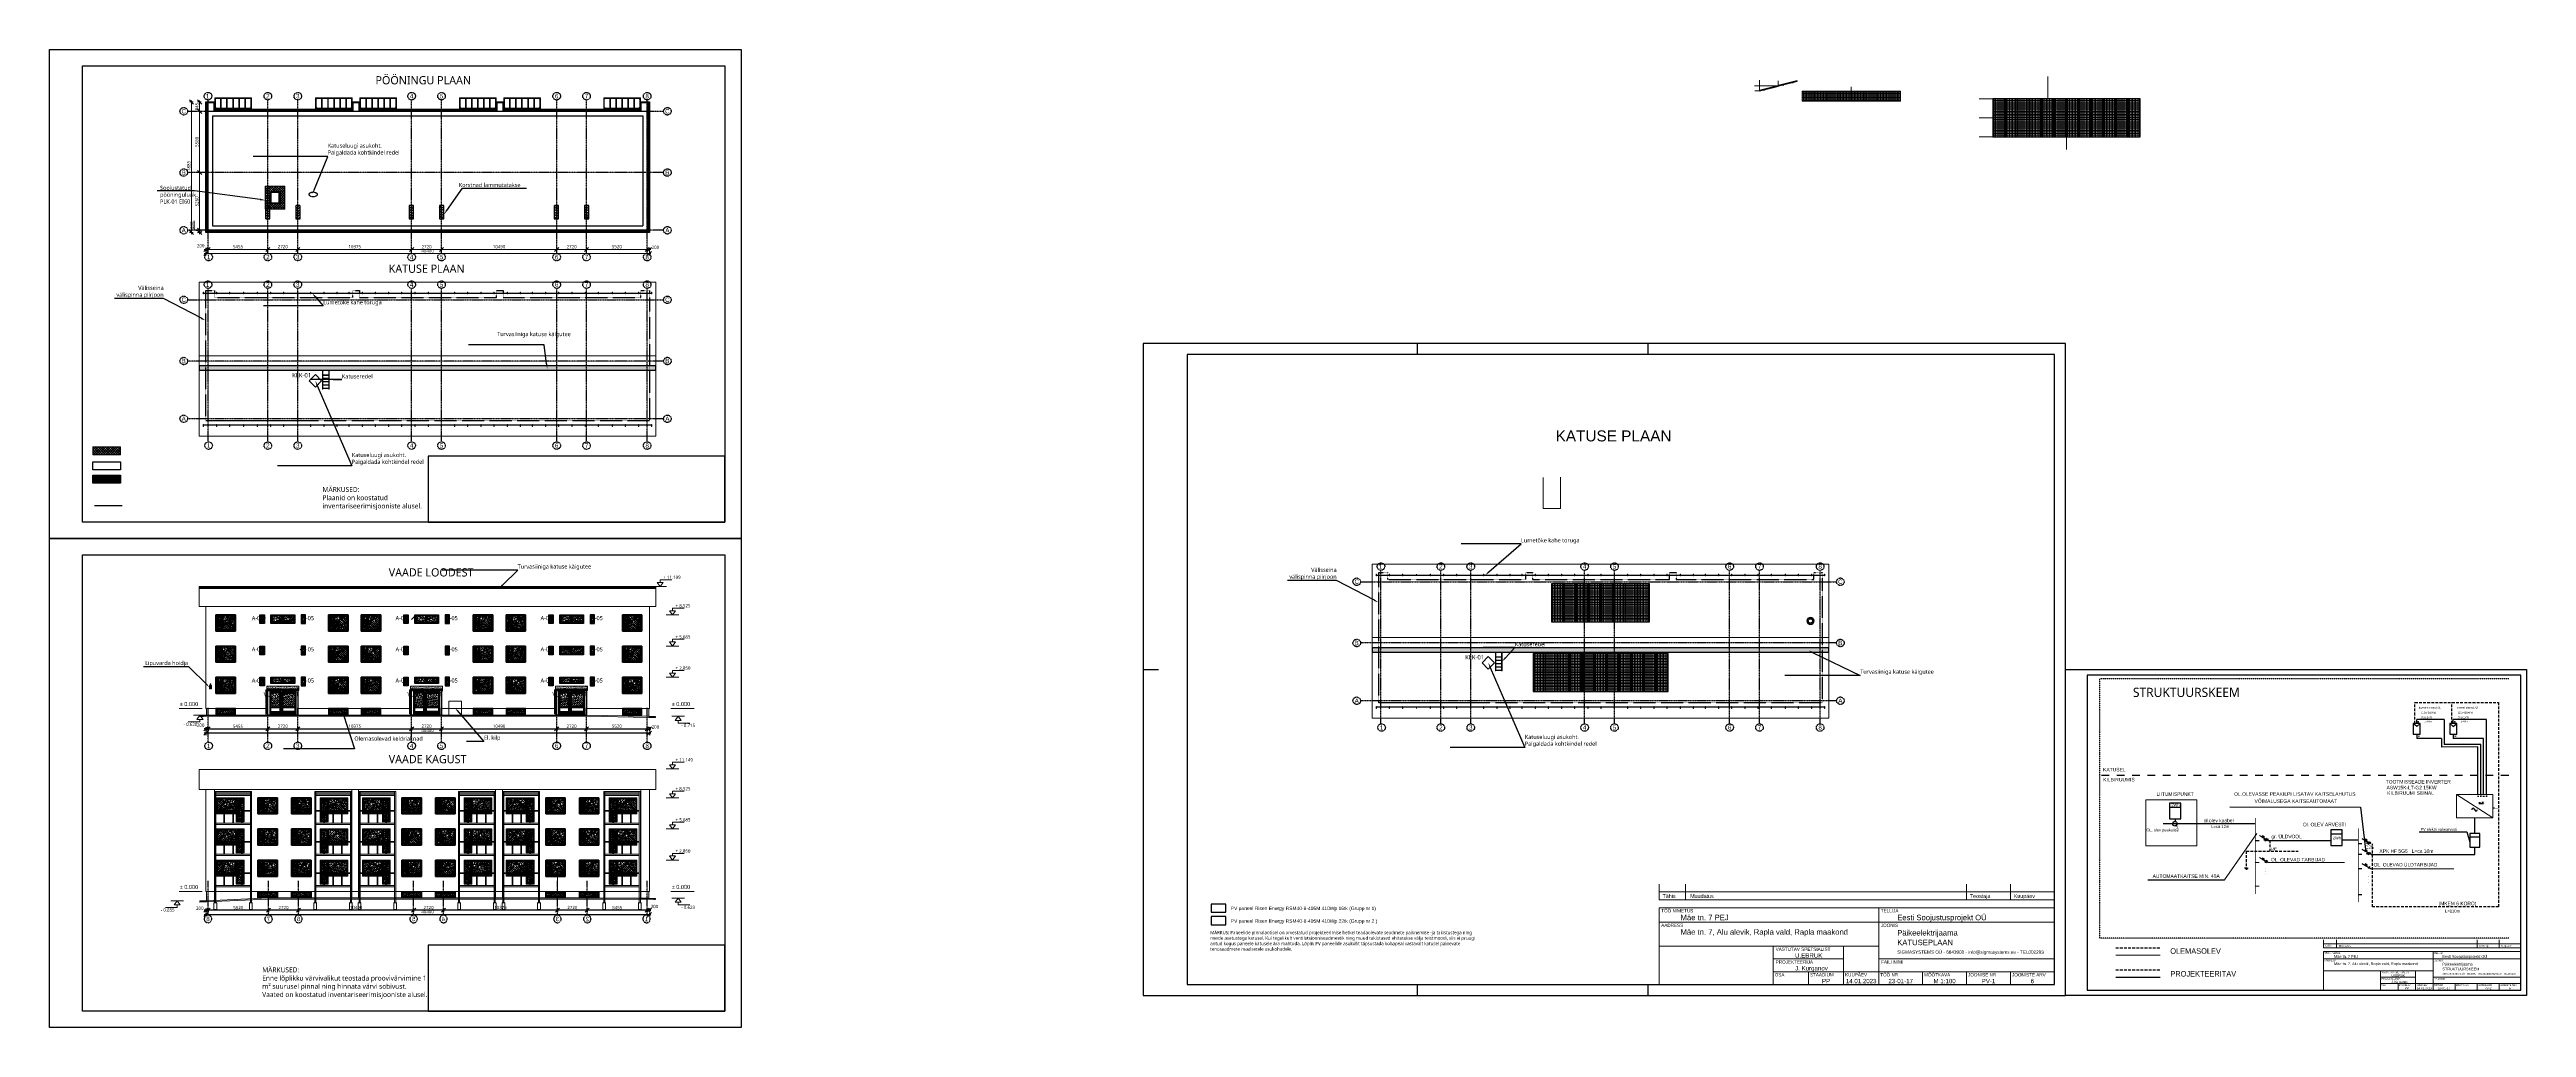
# Model space of a CAD drawing. Header units: millimetres. Extents: x 720925 to 840725318, y 793496 to 1061196.
# Drawn here: x 783925 to 1009541, y 882996 to 972096 of the extents above; entities that cross this region are included whole.
import ezdxf
from ezdxf import colors
from ezdxf.entities.mleader import LeaderData, LeaderLine
from ezdxf.enums import TextEntityAlignment as Align
from ezdxf.math import Vec2, Vec3

# ---------------------------------------------------------------- set-up
doc = ezdxf.new("R2010")
doc.units = ezdxf.units.MM
doc.header["$PDMODE"] = 2
doc.header["$PDSIZE"] = 5
for name, pattern in [('ACAD_ISO02W100', [15, 12, -3]), ('DASHDOTX2', [50.8, 25.4, -12.7, 0, -12.7]), ('DASHED', [19.05, 12.7, -6.35]), ('Dashed III', [0.14, 0.07, -0.07]), ('DASHED2', [0.375, 0.25, -0.125]), ('DashedX2', [0.75, 0.5, -0.25]), ('MiddleRoom', [1100000.0, 100000, 1000000.0])]:
    doc.linetypes.add(name, pattern=pattern)
for name, color, linetype, lineweight in [('!ESP_EI60 tuletõkkesektsioon', 1, 'DASHED', 30), ('!ESP_Fassaad', 7, 'Continuous', 9), ('!ESP_Konstruktsioon lõikes', 7, 'Continuous', 30), ('!ESP_Mineraalvill', 1, 'Continuous', 9), ('!ESP_Mõõt', 252, 'Continuous', 5), ('!ESP_Viited', 7, 'Continuous', 0), ('- qp 0', 7, 'Continuous', 13), ('0 mõõt-tekst', 7, 'Continuous', 9), ('Aken', 7, 'Continuous', 9), ('AVATÄITED VAADETEL', 7, 'Continuous', 9), ('INFO', 7, 'Continuous', 9), ('Lõige', 7, 'Continuous', 9), ('Mineraalvill', 1, 'Continuous', 9), ('OL.OL. KOSTRUKTSIOONID', 7, 'Continuous', 0), ('Plaan', 7, 'Continuous', 9), ('TEKST', 7, 'Continuous', 9), ('VIHMAVEE SÜSTEEM', 7, 'Continuous', 9)]:
    doc.layers.add(name, color=color, linetype=linetype, lineweight=lineweight)
for name, color, linetype in [('!ESP_Lammutatav', 150, 'DASHED'), ('!ESP_Tava', 7, 'Continuous'), ('!ESP_Tekst', 7, 'Continuous'), ('!ESP_Teljed', 30, 'DASHDOTX2'), ('1SK', 7, 'Continuous'), ('Betoon', 253, 'Continuous'), ('DUCT-V-1', 7, 'Continuous'), ('DUCT-V-1-DEVICE', 7, 'Continuous'), ('PV_wires', 71, 'Continuous'), ('Raam', 7, 'Continuous'), ('S400J', 4, 'Continuous'), ('S500J', 2, 'Continuous'), ('Sein', 7, 'Continuous')]:
    doc.layers.add(name, color=color, linetype=linetype)
doc.layers.add('!ESP_no_print', color=252, linetype='Continuous', plot=False)
doc.layers.add('!ESP_Värvitoon_Helehall', color=7, linetype='Continuous', true_color=0xc8c8c7)
doc.layers.add('!ESP_Värvitoon_Pacific75', color=7, linetype='Continuous', true_color=0x9daab3)
doc.styles.add('2mm', font='malgunsl.ttf', dxfattribs={"height": 2})
doc.styles.add('Annotative', font='malgunsl.ttf', dxfattribs={"height": 2})
doc.styles.add('Arial', font='arial.ttf')
doc.styles.add('arial15', font='arial.ttf')
doc.styles.add('KN2', font='arial.ttf')
doc.styles.get("Standard").update_dxf_attribs({"font": 'arial.ttf', "height": 2})
doc.styles.add('YES', font='RKFONT')
doc.dimstyles.new('Annotative', dxfattribs={"dimtxt": 2, "dimasz": 2.5, "dimexe": 1.25, "dimexo": 0.625, "dimtad": 1, "dimdec": 0, "dimrnd": 5, "dimtxsty": 'Annotative', "dimblk": 'OBLIQUE', "dimcen": 0, "dimdle": 1, "dimadec": 0, "dimazin": 0, "dimtfac": 1, "dimtdec": 0, "dimtmove": 0, "dimatfit": 3, "dimfxl": 1, "dimfxlon": 1, "dimarcsym": 1})
pattern_1 = [(45, (-62517.02, 229899.16), (66.2913, 243.068), [312.5, -62.5, 0, -62.5])]
pattern_2 = [(45, (-802, -1246.17), (66.2913, 243.068), [312.5, -62.5, 0, -62.5])]
pattern_3 = [(37.5, (-50, -2275.34), (-8, 244.707), [0, -193.04, 0, -215.9, 0, -206.375]), (7.5, (-50, -2275.34), (224.762, 358.413), [0, -104.14, 0, -173.99, 0, -66.675]), (327.5, (-206.2, -2275.34), (395.496, 0.719), [0, -63.5, 0, -228.6, 0, -298.45]), (317.5, (-206.2, -2275.34), (381.778, 111.465), [0, -31.75, 0, -149.86, 0, -171.45])]
pattern_4 = [(50, (0, -44295), (182.184669, -15.939086), [19.05, -209.55]), (355, (0, -44295), (-35.243421, 191.056845), [15.24, -167.640584]), (100.451445, (15.18, -44296.33), (146.941247, 175.117752), [16.19001, -178.090245]), (46.1842, (0, -44244.2), (271.07904, -42.042328), [28.575, -314.325]), (96.635558, (22.6, -44247.7), (237.404134, 247.426125), [24.285023, -267.13561]), (351.18415, (0, -44244.2), (237.404134, 247.426125), [22.85997, -251.45973]), (21, (25.4, -44256.9), (151.614391, -102.265198), [19.05, -209.55]), (326, (25.4, -44256.9), (61.802028, 184.187966), [15.24, -167.64]), (71.451445, (38.03, -44265.42), (213.41642, 81.92277), [16.19001, -178.089938]), (37.5, (0, -44295), (3.0886033, 84.555039), [0, -165.608, 0, -170.18, 0, -168.275]), (7.5, (0, -44295), (66.8196625, 100.180575), [0, -97.028, 0, -161.798, 0, -64.135]), (327.5, (-56.64, -44295), (135.590595, -5.728744), [0, -63.5, 0, -198.12, 0, -262.89]), (317.5, (-82.04, -44295), (148.129181, 25.426491), [0, -82.55, 0, -131.572, 0, -186.69])]
pattern_5 = [(50, (0, -60963.7), (182.184669, -15.939086), [19.05, -209.55]), (355, (0, -60963.7), (-35.243421, 191.056845), [15.24, -167.640584]), (100.451445, (15.18, -60965.03), (146.941247, 175.117752), [16.19001, -178.090245]), (46.1842, (0, -60912.9), (271.07904, -42.042328), [28.575, -314.325]), (96.635558, (22.6, -60916.4), (237.404134, 247.426125), [24.285023, -267.13561]), (351.18415, (0, -60912.9), (237.404134, 247.426125), [22.85997, -251.45973]), (21, (25.4, -60925.6), (151.614391, -102.265198), [19.05, -209.55]), (326, (25.4, -60925.6), (61.802028, 184.187966), [15.24, -167.64]), (71.451445, (38.03, -60934.12), (213.41642, 81.92277), [16.19001, -178.089938]), (37.5, (0, -60963.7), (3.0886033, 84.555039), [0, -165.608, 0, -170.18, 0, -168.275]), (7.5, (0, -60963.7), (66.8196625, 100.180575), [0, -97.028, 0, -161.798, 0, -64.135]), (327.5, (-56.64, -60963.7), (135.590595, -5.728744), [0, -63.5, 0, -198.12, 0, -262.89]), (317.5, (-82.04, -60963.7), (148.129181, 25.426491), [0, -82.55, 0, -131.572, 0, -186.69])]

# ---------------------------------------------------------------- blocks, each defined once
blk = doc.blocks.new('väikeaken')
at = {"linetype": 'ByBlock'}
blk.add_wipeout([(-54592, 228105), (-56372, 228105), (-56372, 226630), (-54592, 226630)], dxfattribs=at)
blk.add_lwpolyline([(-54592, 226630), (-56372, 226630), (-56372, 228105), (-54592, 228105)], close=True)
blk.add_wipeout([(-54592, 228105), (-56372, 228105), (-56372, 226630), (-54592, 226630)])
blk.add_wipeout([(-56372, 228105), (-54592, 228105), (-54592, 226630), (-56372, 226630)], dxfattribs=at)
blk.add_lwpolyline([(-56372, 226630), (-54592, 226630), (-54592, 228105), (-56372, 228105)], close=True)
blk.add_wipeout([(-54592, 228105), (-56372, 228105), (-56372, 226630), (-54592, 226630)])
h = blk.add_hatch()
h.set_pattern_fill('ANSI36', color=256, scale=1000)
h.set_pattern_definition([(45, (-56312.02, 226834.15), (66.291, 243.068), [312.5, -62.5, 0, -62.5])])
h.paths.add_polyline_path([(-56257, 227990), (-55942, 227990), (-55942, 226789), (-56257, 226788)])
h.paths.add_polyline_path([(-55777, 227990), (-54707, 227990), (-54707, 226788), (-55777, 226788)])
for points in [[(-56257, 226788), (-55942, 227427), (-56257, 227990)], [(-55942, 226788), (-56100, 227990), (-56257, 226788)]]:
    blk.add_lwpolyline(points)
at = {"ltscale": 15}
for points in [[(-54707, 226788), (-55242, 227990), (-55777, 226788)], [(-54707, 226788), (-55777, 227427), (-54707, 227990)]]:
    blk.add_lwpolyline(points, dxfattribs=at)
at = {"layer": 'AVATÄITED VAADETEL'}
for points in [[(-56372, 226644), (-54592, 226644), (-54592, 228105), (-56372, 228105)], [(-56372, 226673), (-54592, 226673), (-54592, 228105), (-56372, 228105)], [(-56307, 226738), (-55892, 226738), (-55892, 228040), (-56307, 228040)], [(-56257, 226788), (-55942, 226788), (-55942, 227990), (-56257, 227990)], [(-55827, 226738), (-54657, 226738), (-54657, 228040), (-55827, 228040)], [(-55777, 226788), (-54707, 226788), (-54707, 227990), (-55777, 227990)], [(-56372, 226644), (-54592, 226644), (-54592, 226673), (-56372, 226673)], [(-56372, 226630), (-54592, 226630), (-54592, 226644), (-56372, 226644)]]:
    blk.add_lwpolyline(points, close=True, dxfattribs=at)
blk = doc.blocks.new('väike1')
blk.add_wipeout([(-1082065, 608631), (-1081666, 608631), (-1081666, 607831), (-1082065, 607831)])
blk.add_lwpolyline([(-1081666, 608631), (-1081666, 607831), (-1082065, 607831), (-1082065, 608631)], close=True)
blk.add_wipeout([(-1081666, 608631), (-1082065, 608631), (-1082065, 607831), (-1081666, 607831)])
h = blk.add_hatch()
h.set_pattern_fill('ANSI36', color=256, scale=1000)
h.paths.add_polyline_path([(-1081950, 608516), (-1081565, 608516), (-1081565, 608189), (-1081950, 608189)])
h.paths.add_polyline_path([(-1081365, 608516), (-1080980, 608516), (-1080980, 608189), (-1081365, 608189)])
h = blk.add_hatch()
h.set_pattern_fill('ANSI36', color=256, scale=1000)
h.set_pattern_definition([(45, (-1082285.28, 607360.3), (66.291, 243.068), [312.5, -62.5, 0, -62.5])])
h.paths.add_polyline_path([(-1081781, 608516), (-1081950, 608516), (-1081950, 607989), (-1081781, 607989)])
blk.add_lwpolyline([(-1081950, 607989), (-1081781, 608253), (-1081950, 608516)])
at = {"layer": 'AVATÄITED VAADETEL'}
for points in [[(-1082065, 607831), (-1081666, 607831), (-1081666, 608631), (-1082065, 608631)], [(-1082065, 607874), (-1081666, 607874), (-1081666, 608631), (-1082065, 608631)], [(-1082065, 607846), (-1081666, 607846), (-1081666, 607874), (-1082065, 607874)], [(-1082065, 607831), (-1081666, 607831), (-1081666, 607846), (-1082065, 607846)], [(-1082000, 607939), (-1081731, 607939), (-1081731, 608566), (-1082000, 608566)], [(-1081950, 607989), (-1081781, 607989), (-1081781, 608516), (-1081950, 608516)]]:
    blk.add_lwpolyline(points, close=True, dxfattribs=at)
blk = doc.blocks.new('korisdoriaken')
blk.add_wipeout([(-61715, 231145), (-59555, 231145), (-59555, 230345), (-61715, 230345)])
h = blk.add_hatch()
h.set_pattern_fill('ANSI36', color=256, scale=1000)
h.set_pattern_definition(pattern_1)
h.paths.add_polyline_path([(-60695, 231055), (-61605, 231055), (-61605, 230435), (-60695, 230435)])
h = blk.add_hatch()
h.set_pattern_fill('ANSI36', color=256, scale=1000)
h.set_pattern_definition(pattern_1)
h.paths.add_polyline_path([(-60575, 231055), (-59665, 231055), (-59665, 230435), (-60575, 230435)])
at = {"lineweight": 0}
blk.add_line((-60655, 231095), (-60615, 231095), dxfattribs=at)
at = {"linetype": 'ByBlock'}
blk.add_lwpolyline([(-61715, 230655), (-61715, 231145)], dxfattribs=at)
for points in [[(-61715, 231145), (-59555, 231145), (-59555, 230345), (-61715, 230345)], [(-60655, 230395), (-60655, 231095), (-61645, 231095), (-61645, 230395)], [(-60695, 230435), (-60695, 231055), (-61605, 231055), (-61605, 230435)], [(-60615, 230395), (-60615, 231095), (-59625, 231095), (-59625, 230395)], [(-60575, 230435), (-60575, 231055), (-59665, 231055), (-59665, 230435)]]:
    blk.add_lwpolyline(points, close=True)
at = {"layer": 'Aken', "linetype": 'DASHED2', "lineweight": 0}
for points in [[(-61645, 230395), (-60655, 230745), (-61645, 231095)], [(-59625, 230395), (-60615, 230745), (-59625, 231095)]]:
    blk.add_lwpolyline(points, dxfattribs=at)
blk = doc.blocks.new('A$C5b830d74')
blk.add_wipeout([(0, 0), (2160, 0), (2160, -565), (0, -565)])
h = blk.add_hatch()
h.set_pattern_fill('ANSI36', color=256, scale=1000)
h.set_pattern_definition(pattern_2)
h.paths.add_polyline_path([(1020, -90), (110, -90), (110, -475), (1020, -475)])
h = blk.add_hatch()
h.set_pattern_fill('ANSI36', color=256, scale=1000)
h.set_pattern_definition(pattern_2)
h.paths.add_polyline_path([(1140, -90), (2050, -90), (2050, -475), (1140, -475)])
at = {"linetype": 'ByBlock'}
blk.add_lwpolyline([(0, -555), (0, 0)], dxfattribs=at)
for points in [[(0, 0), (2160, 0), (2160, -565), (0, -565)], [(1060, -515), (1060, -50), (70, -50), (70, -515)], [(1020, -475), (1020, -90), (110, -90), (110, -475)], [(1100, -515), (1100, -50), (2090, -50), (2090, -515)], [(1140, -475), (1140, -90), (2050, -90), (2050, -475)]]:
    blk.add_lwpolyline(points, close=True)
at = {"layer": 'Aken', "linetype": 'DASHED2', "lineweight": 0}
for points in [[(70, -515), (565, -50), (1060, -515)], [(2090, -515), (1595, -50), (1100, -515)]]:
    blk.add_lwpolyline(points, dxfattribs=at)
blk = doc.blocks.new('A$Cccaf8551')
at = {"layer": '!ESP_Teljed'}
for points in [[(0, -3120), (0, 0)], [(5455, -3120), (5455, 0)], [(8175, -3120), (8175, 0)], [(21270, -3120), (21270, 0)], [(31760, -3120), (31760, 0)], [(34480, -3120), (34480, 0)], [(40000, -3120), (40000, 0)], [(18550, -3120), (18550, 0)]]:
    blk.add_lwpolyline(points, dxfattribs=at)
for centre in [(57, -3462), (5455, -3462), (8175, -3462), (18550, -3462), (21270, -3462), (31760, -3462), (34480, -3462), (40000, -3462)]:
    blk.add_circle(centre, 342, dxfattribs=at)
at = {"layer": '!ESP_Teljed', "char_height": 400, "width": 684.66, "attachment_point": 5, "style": 'Arial'}
for s, insert in [('{\\fArial|b0|i0|c186|p34;1}', (57, -3462)), ('2', (5455, -3462)), ('3', (8175, -3462)), ('4', (18550, -3462)), ('5', (21270, -3462)), ('6', (31760, -3462)), ('7', (34480, -3462)), ('8', (40000, -3462))]:
    blk.add_mtext(s, dxfattribs=dict(at, insert=insert))
blk = doc.blocks.new('A$C1ee4b8b8')
at = {"layer": '!ESP_Tava'}
h = blk.add_hatch(dxfattribs=at)
h.set_pattern_fill('AR-SAND', color=256, scale=5)
h.set_pattern_definition(pattern_3)
h.paths.add_polyline_path([(-2820, 138), (-2820, 118), (100, 118), (100, 138)])
h = blk.add_hatch(dxfattribs=at)
h.set_pattern_fill('AR-SAND', color=256, scale=5)
h.set_pattern_definition(pattern_3)
h.paths.add_polyline_path([(-2820, 0), (-2820, 68), (-2820, 68), (-2820, 0)])
h.paths.add_polyline_path([(0, 0), (100, 0), (100, 68), (-2820, 68), (-2820, 0)])
at = {"layer": '!ESP_Värvitoon_Helehall', "lineweight": 0}
h = blk.add_hatch(color=256, dxfattribs=at)
h.dxf.hatch_style = 1
h.paths.add_polyline_path([(-2820, 68), (-2920, 68), (-2920, -2096, -1), (-2820, -2096)])
h.paths.add_polyline_path([(-2820, -2096, 1), (-2920, -2096, 1)])
h = blk.add_hatch(color=256, dxfattribs=at)
h.dxf.hatch_style = 1
h.paths.add_polyline_path([(100, 118), (-2820, 118), (-2820, 68), (100, 68)])
at = {"layer": '!ESP_Värvitoon_Helehall'}
h = blk.add_hatch(color=256, dxfattribs=at)
h.dxf.hatch_style = 1
h.paths.add_polyline_path([(-2510, -153), (-2510, -1893), (-2440, -1893), (-2440, -223), (-1640, -223), (-1640, -1158, -0.1032437), (-1590, -1148, -1), (-1590, -1168, 0.12472), (-1640, -1180), (-1640, -1365, 0.12472), (-1590, -1378, -1), (-1590, -1398, -0.1032437), (-1640, -1387), (-1640, -1893), (-1570, -1893), (-1570, -153)], flags=0)
h.paths.add_polyline_path([(-1600, -1253), (-1580, -1253), (-1580, -1293), (-1600, -1293)], flags=0)
h.paths.add_polyline_path([(-2540, -124), (-2540, -2224), (-1540, -2224), (-1540, -124)])
h.paths.add_polyline_path([(-1570, -153), (-1570, -2193), (-2510, -2193), (-2510, -153)], flags=16)
h.paths.add_polyline_path([(-2440, -223), (-1640, -223), (-1640, -1158, -0.1032437), (-1590, -1148, -1), (-1590, -1168, 0.12472), (-1640, -1180), (-1640, -1365, 0.12472), (-1590, -1378, -1), (-1590, -1398, -0.1032437), (-1640, -1387), (-1640, -1473), (-1640, -1573), (-1640, -1972), (-2440, -1972), (-2440, -1573), (-2440, -1473)], flags=0)
h.paths.add_polyline_path([(-2440, -223), (-1640, -223), (-1640, -1972), (-2440, -1972)], flags=0)
h = blk.add_hatch(color=256, dxfattribs=at)
h.dxf.hatch_style = 1
h.paths.add_polyline_path([(-2440, -1573), (-1640, -1573), (-1640, -1893), (-2440, -1893)], flags=17)
h.paths.add_polyline_path([(-2440, -1473), (-1640, -1473), (-1640, -1573), (-2440, -1573)], flags=17)
edge = h.paths.add_edge_path()
edge.add_line((-2510, -153), (-1570, -153))
edge.add_line((-1570, -153), (-1570, -1893))
edge.add_line((-1570, -1893), (-1640, -1893))
edge.add_line((-1640, -1893), (-1640, -1573))
edge.add_line((-1640, -1573), (-1640, -1387))
edge.add_arc((-1590, -1273), 125, 246.42182, 270)
edge.add_arc((-1590, -1388), 10, 270, 450)
edge.add_arc((-1590, -1273), 105, 241.56311, 270, ccw=False)
edge.add_line((-1640, -1365), (-1640, -1180))
edge.add_arc((-1590, -1273), 105, 90, 118.43689, ccw=False)
edge.add_arc((-1590, -1158), 10, 270, 450)
edge.add_arc((-1590, -1273), 125, 90, 113.57818)
edge.add_line((-1640, -1158), (-1640, -223))
edge.add_line((-1640, -223), (-2440, -223))
edge.add_line((-2440, -223), (-2440, -1893))
edge.add_line((-2440, -1893), (-2510, -1893))
edge.add_line((-2510, -1893), (-2510, -153))
h.paths.add_polyline_path([(-1600, -1293), (-1580, -1293), (-1580, -1253), (-1600, -1253)], flags=16)
h = blk.add_hatch(color=256, dxfattribs=at)
h.dxf.hatch_style = 1
h.paths.add_polyline_path([(-1430, -153), (-1430, -1893), (-1360, -1893), (-1360, -1387, -0.1032437), (-1410, -1398, -1), (-1410, -1378, 0.12472), (-1360, -1365), (-1360, -1180, 0.12472), (-1410, -1168, -1), (-1410, -1148, -0.1032437), (-1360, -1158), (-1360, -223), (-280, -223), (-280, -1893), (-210, -1893), (-210, -153)], flags=0)
h.paths.add_polyline_path([(-1400, -1253), (-1400, -1293), (-1420, -1293), (-1420, -1253)], flags=0)
h.paths.add_polyline_path([(-1460, -123), (-1460, -2223), (-180, -2223), (-180, -123)])
h.paths.add_polyline_path([(-210, -153), (-210, -2193), (-1430, -2193), (-1430, -153)], flags=16)
h.paths.add_polyline_path([(-280, -223), (-280, -1473), (-280, -1573), (-280, -1972), (-1360, -1972), (-1360, -1573), (-1360, -1473), (-1360, -1387, -0.1032437), (-1410, -1398, -1), (-1410, -1378, 0.12472), (-1360, -1365), (-1360, -1180, 0.12472), (-1410, -1168, -1), (-1410, -1148, -0.1032437), (-1360, -1158), (-1360, -223)], flags=0)
h.paths.add_polyline_path([(-280, -223), (-280, -1972), (-1360, -1972), (-1360, -223)], flags=0)
h = blk.add_hatch(color=256, dxfattribs=at)
h.dxf.hatch_style = 1
h.paths.add_polyline_path([(-280, -1573), (-1360, -1573), (-1360, -1893), (-280, -1893)], flags=17)
h.paths.add_polyline_path([(-280, -1473), (-1360, -1473), (-1360, -1573), (-280, -1573)], flags=17)
edge = h.paths.add_edge_path()
edge.add_line((-210, -153), (-1430, -153))
edge.add_line((-1430, -153), (-1430, -1893))
edge.add_line((-1430, -1893), (-1360, -1893))
edge.add_line((-1360, -1893), (-1360, -1573))
edge.add_line((-1360, -1573), (-1360, -1387))
edge.add_arc((-1410, -1273), 125, 270, 293.57818, ccw=False)
edge.add_arc((-1410, -1388), 10, 90, 270, ccw=False)
edge.add_arc((-1410, -1273), 105, 270, 298.43689)
edge.add_line((-1360, -1365), (-1360, -1180))
edge.add_arc((-1410, -1273), 105, 61.56311, 90)
edge.add_arc((-1410, -1158), 10, 90, 270, ccw=False)
edge.add_arc((-1410, -1273), 125, 66.42182, 90, ccw=False)
edge.add_line((-1360, -1158), (-1360, -223))
edge.add_line((-1360, -223), (-280, -223))
edge.add_line((-280, -223), (-280, -1893))
edge.add_line((-280, -1893), (-210, -1893))
edge.add_line((-210, -1893), (-210, -153))
h.paths.add_polyline_path([(-1400, -1293), (-1420, -1293), (-1420, -1253), (-1400, -1253)], flags=16)
at = {"layer": '!ESP_Värvitoon_Pacific75', "true_color": 0x000000}
h = blk.add_hatch(dxfattribs=at)
h.set_pattern_fill('AR-SAND', color=18, scale=2)
h.set_pattern_definition([(37.5, (-50, -2275.335), (-3.2, 97.8826), [0, -77.216, 0, -86.36, 0, -82.55]), (7.5, (-50, -2275.34), (89.9047, 143.365), [0, -41.656, 0, -69.596, 0, -26.67]), (327.5, (-112.48, -2275.335), (158.1985, 0.2874), [0, -25.4, 0, -91.44, 0, -119.38]), (317.5, (-112.48, -2275.34), (152.7113, 44.586), [0, -12.7, 0, -59.944, 0, -68.58])])
h.paths.add_polyline_path([(-2820, 138), (100, 138), (100, 391), (-2820, 391)])
at = {"layer": 'Lõige', "ltscale": 0.5}
h = blk.add_hatch(dxfattribs=at)
h.set_pattern_fill('AR-CONC', color=256)
h.set_pattern_definition([(50, (-50, -2275.34), (182.185, -15.939), [19.05, -209.55]), (355, (-50, -2275.34), (-35.243, 191.057), [15.24, -167.64]), (100.4514, (-34.82, -2276.66), (146.941, 175.118), [16.19, -178.09]), (46.184, (-50, -2224.54), (271.079, -42.042), [28.575, -314.325]), (96.636, (-27.4, -2228.04), (237.404, 247.426), [24.285, -267.136]), (351.184, (-50, -2224.54), (237.404, 247.426), [22.86, -251.46]), (21, (-24.6, -2237.24), (151.614, -102.265), [19.05, -209.55]), (326, (-24.6, -2237.24), (61.802, 184.188), [15.24, -167.64]), (71.4514, (-11.97, -2245.76), (213.416, 81.923), [16.19, -178.09]), (37.5, (-50, -2275.335), (3.0886, 84.555), [0, -165.608, 0, -170.18, 0, -168.275]), (7.5, (-50, -2275.335), (66.8197, 100.1806), [0, -97.028, 0, -161.798, 0, -64.135]), (327.5, (-106.64, -2275.335), (135.5906, -5.7287), [0, -63.5, 0, -198.12, 0, -262.89]), (317.5, (-132.04, -2275.34), (148.129, 25.4265), [0, -82.55, 0, -131.572, 0, -186.69])])
h.paths.add_polyline_path([(0, -2324), (0, -2224), (-360, -2224), (-360, -2224), (-1460, -2224), (-2720, -2224), (-2720, -2324)])
at = {"layer": '!ESP_Fassaad'}
for points in [[(100, 0), (100, 391), (-2820, 391), (-2820, 0), (-2526, 0)], [(-2820, 0), (-2526, 0)], [(-2670, 391), (-50, 391)], [(-2426, 0), (100, 0)], [(-2426, 0), (-50, 0)]]:
    blk.add_lwpolyline(points, dxfattribs=at)
for points in [[(-2720, -2324), (-2720, -2224), (0, -2224), (0, -2324)], [(-1460, -122), (-180, -122), (-180, -2224), (-1460, -2224)]]:
    blk.add_lwpolyline(points, close=True, dxfattribs=at)
for p, q in [((-2820, 138), (100, 138)), ((-2540, 0), (-2540, -2224))]:
    blk.add_line(p, q)
for points in [[(-2820, 118), (100, 118)], [(-2820, 68), (100, 68)], [(-2720, 0), (0, 0), (0, -2224), (-2720, -2224), (-2720, 0)]]:
    blk.add_lwpolyline(points)
blk.add_lwpolyline([(-2820, 68), (100, 68), (100, 118), (-2820, 118)], close=True)
at = {"layer": 'VIHMAVEE SÜSTEEM'}
for p, q in [((-2920, 68), (-2820, 68)), ((-2920, 68), (-2920, -2096)), ((-2820, -2096), (-2820, 68))]:
    blk.add_line(p, q, dxfattribs=at)
blk.add_circle((-2870, -2096), 50, dxfattribs=at)
blk.add_wipeout([(-1460, -123), (-180, -123), (-180, -2223), (-1460, -2223)])
at = {"layer": '!ESP_Fassaad'}
h = blk.add_hatch(dxfattribs=at)
h.set_pattern_fill('ANSI36', color=256, scale=1000)
h.set_pattern_definition([(45, (493674.97, -514067.63), (66.29126, 243.067956), [312.5, -62.5, 0, -62.5])])
h.paths.add_polyline_path([(-280, -1473), (-1360, -1473), (-1360, -223), (-280, -223)])
at = {"true_color": 0xc7c8ca}
h = blk.add_hatch(color=9, dxfattribs=at)
h.dxf.hatch_style = 1
h.paths.add_polyline_path([(-1430, -2193), (-210, -2193), (-210, -1893), (-1430, -1893)])
h = blk.add_hatch(color=9, dxfattribs=at)
h.dxf.hatch_style = 1
edge = h.paths.add_edge_path()
edge.add_arc((-1410, -1388), 10, 90, 270, ccw=False)
edge.add_arc((-1410, -1273), 105, 270, 450)
edge.add_arc((-1410, -1158), 10, 90, 270, ccw=False)
edge.add_arc((-1410, -1273), 125, -90, 90, ccw=False)
h = blk.add_hatch(color=9, dxfattribs=at)
h.dxf.hatch_style = 1
h.paths.add_polyline_path([(-1420, -1253), (-1400, -1253), (-1400, -1293), (-1420, -1293)])
at = {"layer": '!ESP_Fassaad'}
for p, q in [((-1540, -124), (-2540, -124)), ((-2540, -124), (-2540, -2224)), ((-2540, -2224), (-1540, -2224)), ((-1540, -2224), (-1540, -124))]:
    blk.add_line(p, q, dxfattribs=at)
for points in [[(-180, -2223), (-1460, -2223), (-1460, -123), (-180, -123)], [(-1420, -1253), (-1400, -1253), (-1400, -1293), (-1420, -1293)], [(-280, -1972), (-1360, -1972), (-1360, -223), (-280, -223)], [(-1360, -1473), (-280, -1473), (-280, -1573), (-1360, -1573)], [(-1360, -1972), (-280, -1972), (-280, -1573), (-1360, -1573)]]:
    blk.add_lwpolyline(points, close=True, dxfattribs=at)
blk.add_lwpolyline([(-1410, -1398, -1), (-1410, -1378, 1), (-1410, -1168, -1), (-1410, -1148, -1)], format="xyb", close=True, dxfattribs=at)
blk.add_line((-180, 0), (-180, -2224))
for points in [[(-210, -2193), (-1430, -2193), (-1430, -153), (-210, -153)], [(-1430, -2193), (-210, -2193), (-210, -1893), (-1430, -1893)], [(-280, -1473), (-1360, -1473), (-1360, -223), (-280, -223)]]:
    blk.add_lwpolyline(points, close=True)
at = {"layer": 'TEKST', "insert": (-1408, -113), "char_height": 400, "width": 1355.21, "attachment_point": 1, "style": '2mm'}
blk.add_mtext('{\\fMalgun Gothic Semilight|b0|i0|c0|p34;VU-01}', dxfattribs=at)
blk.add_wipeout([(-1540, -124), (-2540, -124), (-2540, -2224), (-1540, -2224)])
at = {"layer": '!ESP_Fassaad'}
h = blk.add_hatch(dxfattribs=at)
h.set_pattern_fill('ANSI36', color=256, scale=1000)
h.set_pattern_definition([(45, (-1639147.87, -772927.34), (66.291261, 243.067956), [312.5, -62.5, 0, -62.5])])
h.paths.add_polyline_path([(-2440, -1473), (-1640, -1473), (-1640, -223), (-2440, -223)])
at = {"true_color": 0xc7c8ca}
h = blk.add_hatch(color=9, dxfattribs=at)
h.dxf.hatch_style = 1
h.paths.add_polyline_path([(-1570, -2193), (-2510, -2193), (-2510, -1893), (-1570, -1893)])
h = blk.add_hatch(color=9, dxfattribs=at)
h.dxf.hatch_style = 1
edge = h.paths.add_edge_path()
edge.add_arc((-1590, -1388), 10, 270, 450)
edge.add_arc((-1590, -1273), 105, 90, 270, ccw=False)
edge.add_arc((-1590, -1158), 10, 270, 450)
edge.add_arc((-1590, -1273), 125, 90, 270)
h = blk.add_hatch(color=9, dxfattribs=at)
h.dxf.hatch_style = 1
h.paths.add_polyline_path([(-1580, -1253), (-1600, -1253), (-1600, -1293), (-1580, -1293)])
at = {"layer": '!ESP_Fassaad'}
for points in [[(-2540, -2224), (-1540, -2224), (-1540, -124), (-2540, -124)], [(-2440, -1972), (-1640, -1972), (-1640, -223), (-2440, -223)], [(-1640, -1473), (-2440, -1473), (-2440, -1573), (-1640, -1573)], [(-1640, -1972), (-2440, -1972), (-2440, -1573), (-1640, -1573)], [(-1580, -1253), (-1600, -1253), (-1600, -1293), (-1580, -1293)]]:
    blk.add_lwpolyline(points, close=True, dxfattribs=at)
blk.add_lwpolyline([(-1590, -1398, 1), (-1590, -1378, -1), (-1590, -1168, 1), (-1590, -1148, 1)], format="xyb", close=True, dxfattribs=at)
for points in [[(-2510, -2193), (-1570, -2193), (-1570, -153), (-2510, -153)], [(-1570, -2193), (-2510, -2193), (-2510, -1893), (-1570, -1893)], [(-2440, -1473), (-1640, -1473), (-1640, -223), (-2440, -223)]]:
    blk.add_lwpolyline(points, close=True)
at = {"layer": 'TEKST', "insert": (-1614, -142), "char_height": 400, "width": 1355.21, "attachment_point": 3, "style": '2mm'}
blk.add_mtext('VU-02', dxfattribs=at)
blk = doc.blocks.new('A$Cbcc0dcf3')
at = {"linetype": 'ByBlock'}
blk.add_wipeout([(0, 0), (1780, 0), (1780, -590), (0, -590)], dxfattribs=at)
blk.add_lwpolyline([(0, 0), (0, -590), (1780, -590), (1780, 0)], close=True)
blk.add_wipeout([(1780, 0), (0, 0), (0, -590), (1780, -590)])
h = blk.add_hatch()
h.set_pattern_fill('ANSI36', color=256, scale=1000)
h.set_pattern_definition([(45, (564, -1272.17), (66.291, 243.068), [312.5, -62.5, 0, -62.5])])
h.paths.add_polyline_path([(1664, -116), (116, -116), (116, -474), (1664, -474)])
for points in [[(1780, 0), (0, 0), (0, -590), (1780, -590)], [(1714, -66), (66, -66), (66, -524), (1714, -524)], [(1664, -116), (116, -116), (116, -474), (1664, -474)]]:
    blk.add_lwpolyline(points, close=True)
blk.add_lwpolyline([(1664, -474), (890, -116), (116, -474)])
blk = doc.blocks.new('*U180')
at = {"color": 150, "linetype": 'Continuous'}
blk.add_line((0, 0), (-7.8, 0), dxfattribs=at)
at = {"color": 251, "linetype": 'Continuous'}
for p, q in [((-3.9, 0), (-5.7, -2.5)), ((-3.9, 0), (-2, -2.5)), ((-3.9, -4.1), (-11, -4.1)), ((-5.7, -2.5), (-2, -2.5)), ((-3.9, -4.1), (-3.9, -2.5))]:
    blk.add_line(p, q, dxfattribs=at)
at = {"color": 7, "style": 'Annotative'}
blk.add_attdef('-KÕRGUSMÄRK', (-5.7, -6.6), '', height=2, dxfattribs=at)
blk = doc.blocks.new('*U186')
at = {"color": 251, "linetype": 'Continuous'}
for p, q in [((-3.9, 4.1), (-11, 4.1)), ((-3.9, 0), (-5.7, 2.5)), ((-5.7, 2.5), (-2, 2.5)), ((-3.9, 4.1), (-3.9, 2.5)), ((-3.9, 0), (-2, 2.5))]:
    blk.add_line(p, q, dxfattribs=at)
at = {"color": 150, "linetype": 'Continuous'}
blk.add_line((0, 0), (-7.8, 0), dxfattribs=at)
at = {"color": 7, "style": 'Annotative'}
blk.add_attdef('+KÕRGUSMÄRK', (-6.3, 4.6), '', height=2, dxfattribs=at)
blk = doc.blocks.new('*U189')
at = {"color": 251, "linetype": 'Continuous'}
for p, q in [((-3.9, 4.1), (-11, 4.1)), ((-3.9, 0), (-5.7, 2.5)), ((-5.7, 2.5), (-2, 2.5)), ((-3.9, 4.1), (-3.9, 2.5)), ((-3.9, 0), (-2, 2.5))]:
    blk.add_line(p, q, dxfattribs=at)
at = {"color": 150, "linetype": 'Continuous'}
blk.add_line((0, 0), (-7.8, 0), dxfattribs=at)
at = {"color": 7, "style": 'Annotative'}
blk.add_attdef('+KÕRGUSMÄRK', (-6.3, 4.6), '', height=2, dxfattribs=at)
blk = doc.blocks.new('*U192')
at = {"color": 251, "linetype": 'Continuous'}
for p, q in [((-3.9, 4.1), (-11, 4.1)), ((-3.9, 0), (-5.7, 2.5)), ((-5.7, 2.5), (-2, 2.5)), ((-3.9, 4.1), (-3.9, 2.5)), ((-3.9, 0), (-2, 2.5))]:
    blk.add_line(p, q, dxfattribs=at)
at = {"color": 150, "linetype": 'Continuous'}
blk.add_line((0, 0), (-7.8, 0), dxfattribs=at)
at = {"color": 7, "style": 'Annotative'}
blk.add_attdef('+KÕRGUSMÄRK', (-6.3, 4.6), '', height=2, dxfattribs=at)
blk = doc.blocks.new('*U177')
at = {"color": 251, "linetype": 'Continuous'}
for p, q in [((-3.9, 4.1), (-11, 4.1)), ((-3.9, 0), (-5.7, 2.5)), ((-5.7, 2.5), (-2, 2.5)), ((-3.9, 4.1), (-3.9, 2.5)), ((-3.9, 0), (-2, 2.5))]:
    blk.add_line(p, q, dxfattribs=at)
at = {"color": 150, "linetype": 'Continuous'}
blk.add_line((0, 0), (-7.8, 0), dxfattribs=at)
at = {"color": 7, "style": 'Annotative'}
blk.add_attdef('+KÕRGUSMÄRK', (-6.3, 4.6), '', height=2, dxfattribs=at)
blk = doc.blocks.new('*U165')
at = {"color": 150, "linetype": 'Continuous'}
blk.add_line((0, 0), (-7.8, 0), dxfattribs=at)
at = {"color": 251, "linetype": 'Continuous'}
for p, q in [((-3.9, 0), (-5.7, -2.5)), ((-3.9, 0), (-2, -2.5)), ((-3.9, -4.1), (-11, -4.1)), ((-5.7, -2.5), (-2, -2.5)), ((-3.9, -4.1), (-3.9, -2.5))]:
    blk.add_line(p, q, dxfattribs=at)
at = {"color": 7, "style": 'Annotative'}
blk.add_attdef('-KÕRGUSMÄRK', (-5.7, -6.6), '', height=2, dxfattribs=at)
blk = doc.blocks.new('*U168')
at = {"color": 251, "linetype": 'Continuous'}
for p, q in [((-3.9, 4.1), (-11, 4.1)), ((-3.9, 0), (-5.7, 2.5)), ((-5.7, 2.5), (-2, 2.5)), ((-3.9, 4.1), (-3.9, 2.5)), ((-3.9, 0), (-2, 2.5))]:
    blk.add_line(p, q, dxfattribs=at)
at = {"color": 150, "linetype": 'Continuous'}
blk.add_line((0, 0), (-7.8, 0), dxfattribs=at)
at = {"color": 7, "style": 'Annotative'}
blk.add_attdef('+KÕRGUSMÄRK', (-6.3, 4.6), '', height=2, dxfattribs=at)
blk = doc.blocks.new('*U171')
at = {"color": 251, "linetype": 'Continuous'}
for p, q in [((-3.9, 4.1), (-11, 4.1)), ((-3.9, 0), (-5.7, 2.5)), ((-5.7, 2.5), (-2, 2.5)), ((-3.9, 4.1), (-3.9, 2.5)), ((-3.9, 0), (-2, 2.5))]:
    blk.add_line(p, q, dxfattribs=at)
at = {"color": 150, "linetype": 'Continuous'}
blk.add_line((0, 0), (-7.8, 0), dxfattribs=at)
at = {"color": 7, "style": 'Annotative'}
blk.add_attdef('+KÕRGUSMÄRK', (-6.3, 4.6), '', height=2, dxfattribs=at)
blk = doc.blocks.new('*U174')
at = {"color": 251, "linetype": 'Continuous'}
for p, q in [((-3.9, 4.1), (-11, 4.1)), ((-3.9, 0), (-5.7, 2.5)), ((-5.7, 2.5), (-2, 2.5)), ((-3.9, 4.1), (-3.9, 2.5)), ((-3.9, 0), (-2, 2.5))]:
    blk.add_line(p, q, dxfattribs=at)
at = {"color": 150, "linetype": 'Continuous'}
blk.add_line((0, 0), (-7.8, 0), dxfattribs=at)
at = {"color": 7, "style": 'Annotative'}
blk.add_attdef('+KÕRGUSMÄRK', (-6.3, 4.6), '', height=2, dxfattribs=at)
blk = doc.blocks.new('*U182')
at = {"color": 251, "linetype": 'Continuous'}
for p, q in [((-3.9, 4.1), (-11, 4.1)), ((-3.9, 0), (-5.7, 2.5)), ((-5.7, 2.5), (-2, 2.5)), ((-3.9, 4.1), (-3.9, 2.5)), ((-3.9, 0), (-2, 2.5))]:
    blk.add_line(p, q, dxfattribs=at)
at = {"color": 150, "linetype": 'Continuous'}
blk.add_line((0, 0), (-7.8, 0), dxfattribs=at)
at = {"color": 7, "style": 'Annotative'}
blk.add_attdef('+KÕRGUSMÄRK', (-6.3, 4.6), '', height=2, dxfattribs=at)
blk = doc.blocks.new('A$Ce865888e')
at = {"lineweight": 0}
blk.add_wipeout([(0, 0), (2530, 0), (2530, -2200), (1810, -2200), (1810, -1475), (0, -1475)], dxfattribs=at)
h = blk.add_hatch()
h.set_pattern_fill('ANSI36', color=256, scale=1000)
h.set_pattern_definition([(45, (-855421.06, -721637.28), (66.291261, 243.067956), [312.5, -62.5, 0, -62.5])])
h.paths.add_polyline_path([(2415, -115), (1925, -115), (1925, -2042), (2415, -2042)])
h.paths.add_polyline_path([(1760, -115), (115, -115), (115, -1317), (1760, -1317)])
at = {"ltscale": 15}
for points in [[(115, -1317), (923, -115), (1760, -1317)], [(115, -1317), (1760, -679), (115, -115)]]:
    blk.add_lwpolyline(points, dxfattribs=at)
for points in [[(2415, -2042), (1925, -1079), (2415, -115)], [(1925, -2042), (2155, -115), (2415, -2042)]]:
    blk.add_lwpolyline(points)
at = {"layer": 'AVATÄITED VAADETEL'}
for points in [[(2530, -2186), (1810, -2186), (1810, -1461), (0, -1461), (0, 0), (2530, 0)], [(2530, -2157), (1810, -2157), (1810, -1432), (0, -1432), (0, 0), (2530, 0)], [(1810, -1461), (0, -1461), (0, -1432), (1810, -1432)], [(1810, -1475), (0, -1475), (0, -1461), (1810, -1461)], [(1810, -1367), (65, -1367), (65, -65), (1810, -65)], [(1760, -1317), (115, -1317), (115, -115), (1760, -115)], [(2465, -2092), (1875, -2092), (1875, -65), (2465, -65)], [(2415, -2042), (1925, -2042), (1925, -115), (2415, -115)]]:
    blk.add_lwpolyline(points, close=True, dxfattribs=at)
blk = doc.blocks.new('*U523')
at = {"color": 150, "linetype": 'Continuous'}
blk.add_line((0, 0), (7.8, 0), dxfattribs=at)
at = {"color": 251, "linetype": 'Continuous'}
for p, q in [((3.9, 0), (2, -2.5)), ((3.9, 0), (5.7, -2.5)), ((5.7, -2.5), (2, -2.5)), ((3.9, -4.1), (3.9, -2.5)), ((3.9, -4.1), (11, -4.1))]:
    blk.add_line(p, q, dxfattribs=at)
at = {"color": 7, "style": 'Annotative'}
blk.add_attdef('-KÕRGUSMÄRK', (-2.8, -6.6), '', height=2, dxfattribs=at)
blk = doc.blocks.new('*U526')
at = {"color": 150, "linetype": 'Continuous'}
blk.add_line((0, 0), (7.8, 0), dxfattribs=at)
at = {"color": 251, "linetype": 'Continuous'}
for p, q in [((3.9, 0), (2, -2.5)), ((3.9, 0), (5.7, -2.5)), ((5.7, -2.5), (2, -2.5)), ((3.9, -4.1), (3.9, -2.5)), ((3.9, -4.1), (11, -4.1))]:
    blk.add_line(p, q, dxfattribs=at)
at = {"color": 7, "style": 'Annotative'}
blk.add_attdef('-KÕRGUSMÄRK', (-2.8, -6.6), '', height=2, dxfattribs=at)
blk = doc.blocks.new('_Oblique')
at = {"color": 0, "linetype": 'ByBlock', "lineweight": -2}
blk.add_line((-0.5, -0.5), (0.5, 0.5), dxfattribs=at)
blk = doc.blocks.new('*D529')
at = {"layer": '!ESP_Mõõt', "color": 0, "lineweight": -2, "transparency": 16777216}
for p, q in [((798209, 910196), (803964, 910196)), ((798359, 910346), (798359, 910008)), ((803814, 910346), (803814, 910008))]:
    blk.add_line(p, q, dxfattribs=at)
at = {"layer": 'Defpoints', "color": 0, "lineweight": 0, "transparency": 16777216}
for p in [(798359, 911066), (803814, 910884), (803814, 910196)]:
    blk.add_point(p, dxfattribs=at)
at = {"layer": '!ESP_Mõõt', "color": 0, "lineweight": -2, "transparency": 16777216, "xscale": 375, "yscale": 375, "zscale": 375, "rotation": 180}
blk.add_blockref('_Oblique', (798359, 910196), dxfattribs=at)
at = {"layer": '!ESP_Mõõt', "color": 0, "lineweight": -2, "transparency": 16777216, "xscale": 375, "yscale": 375, "zscale": 375}
blk.add_blockref('_Oblique', (803814, 910196), dxfattribs=at)
at = {"layer": '!ESP_Mõõt', "color": 0, "lineweight": 0, "transparency": 16777216, "insert": (801087, 910442), "char_height": 300, "attachment_point": 5, "style": 'Annotative'}
blk.add_mtext('5455', dxfattribs=at)
blk = doc.blocks.new('*D530')
at = {"layer": '!ESP_Mõõt', "color": 0, "lineweight": -2, "transparency": 16777216}
for p, q in [((803664, 910196), (806684, 910196)), ((803814, 910346), (803814, 910008)), ((806534, 910346), (806534, 910008))]:
    blk.add_line(p, q, dxfattribs=at)
at = {"layer": 'Defpoints', "color": 0, "lineweight": 0, "transparency": 16777216}
for p in [(803814, 910884), (806534, 910830), (806534, 910196)]:
    blk.add_point(p, dxfattribs=at)
at = {"layer": '!ESP_Mõõt', "color": 0, "lineweight": -2, "transparency": 16777216, "xscale": 375, "yscale": 375, "zscale": 375, "rotation": 180}
blk.add_blockref('_Oblique', (803814, 910196), dxfattribs=at)
at = {"layer": '!ESP_Mõõt', "color": 0, "lineweight": -2, "transparency": 16777216, "xscale": 375, "yscale": 375, "zscale": 375}
blk.add_blockref('_Oblique', (806534, 910196), dxfattribs=at)
at = {"layer": '!ESP_Mõõt', "color": 0, "lineweight": 0, "transparency": 16777216, "insert": (805174, 910445), "char_height": 300, "attachment_point": 5, "style": 'Annotative'}
blk.add_mtext('2720', dxfattribs=at)
blk = doc.blocks.new('*D531')
at = {"layer": '!ESP_Mõõt', "color": 0, "lineweight": -2, "transparency": 16777216}
for p, q in [((806384, 910196), (817059, 910196)), ((806534, 910346), (806534, 910008)), ((816909, 910346), (816909, 910008))]:
    blk.add_line(p, q, dxfattribs=at)
at = {"layer": 'Defpoints', "color": 0, "lineweight": 0, "transparency": 16777216}
for p in [(806534, 910830), (816909, 910885), (816909, 910196)]:
    blk.add_point(p, dxfattribs=at)
at = {"layer": '!ESP_Mõõt', "color": 0, "lineweight": -2, "transparency": 16777216, "xscale": 375, "yscale": 375, "zscale": 375, "rotation": 180}
blk.add_blockref('_Oblique', (806534, 910196), dxfattribs=at)
at = {"layer": '!ESP_Mõõt', "color": 0, "lineweight": -2, "transparency": 16777216, "xscale": 375, "yscale": 375, "zscale": 375}
blk.add_blockref('_Oblique', (816909, 910196), dxfattribs=at)
at = {"layer": '!ESP_Mõõt', "color": 0, "lineweight": 0, "transparency": 16777216, "insert": (811722, 910446), "char_height": 300, "attachment_point": 5, "style": 'Annotative'}
blk.add_mtext('10375', dxfattribs=at)
blk = doc.blocks.new('*D532')
at = {"layer": '!ESP_Mõõt', "color": 0, "lineweight": -2, "transparency": 16777216}
for p, q in [((816759, 910196), (819779, 910196)), ((816909, 910346), (816909, 910008)), ((819629, 910346), (819629, 910008))]:
    blk.add_line(p, q, dxfattribs=at)
at = {"layer": 'Defpoints', "color": 0, "lineweight": 0, "transparency": 16777216}
for p in [(816909, 910885), (819629, 910867), (819629, 910196)]:
    blk.add_point(p, dxfattribs=at)
at = {"layer": '!ESP_Mõõt', "color": 0, "lineweight": -2, "transparency": 16777216, "xscale": 375, "yscale": 375, "zscale": 375, "rotation": 180}
blk.add_blockref('_Oblique', (816909, 910196), dxfattribs=at)
at = {"layer": '!ESP_Mõõt', "color": 0, "lineweight": -2, "transparency": 16777216, "xscale": 375, "yscale": 375, "zscale": 375}
blk.add_blockref('_Oblique', (819629, 910196), dxfattribs=at)
at = {"layer": '!ESP_Mõõt', "color": 0, "lineweight": 0, "transparency": 16777216, "insert": (818269, 910445), "char_height": 300, "attachment_point": 5, "style": 'Annotative'}
blk.add_mtext('2720', dxfattribs=at)
blk = doc.blocks.new('*D533')
at = {"layer": '!ESP_Mõõt', "color": 0, "lineweight": -2, "transparency": 16777216}
for p, q in [((819479, 910196), (830269, 910196)), ((819629, 910346), (819629, 910008)), ((830119, 910346), (830119, 910008))]:
    blk.add_line(p, q, dxfattribs=at)
at = {"layer": 'Defpoints', "color": 0, "lineweight": 0, "transparency": 16777216}
for p in [(819629, 910867), (830119, 910903), (830119, 910196)]:
    blk.add_point(p, dxfattribs=at)
at = {"layer": '!ESP_Mõõt', "color": 0, "lineweight": -2, "transparency": 16777216, "xscale": 375, "yscale": 375, "zscale": 375, "rotation": 180}
blk.add_blockref('_Oblique', (819629, 910196), dxfattribs=at)
at = {"layer": '!ESP_Mõõt', "color": 0, "lineweight": -2, "transparency": 16777216, "xscale": 375, "yscale": 375, "zscale": 375}
blk.add_blockref('_Oblique', (830119, 910196), dxfattribs=at)
at = {"layer": '!ESP_Mõõt', "color": 0, "lineweight": 0, "transparency": 16777216, "insert": (824874, 910446), "char_height": 300, "attachment_point": 5, "style": 'Annotative'}
blk.add_mtext('10490', dxfattribs=at)
blk = doc.blocks.new('*D534')
at = {"layer": '!ESP_Mõõt', "color": 0, "lineweight": -2, "transparency": 16777216}
for p, q in [((829969, 910196), (832989, 910196)), ((830119, 910346), (830119, 910008)), ((832839, 910346), (832839, 910008))]:
    blk.add_line(p, q, dxfattribs=at)
at = {"layer": 'Defpoints', "color": 0, "lineweight": 0, "transparency": 16777216}
for p in [(830119, 910903), (832839, 910994), (832839, 910196)]:
    blk.add_point(p, dxfattribs=at)
at = {"layer": '!ESP_Mõõt', "color": 0, "lineweight": -2, "transparency": 16777216, "xscale": 375, "yscale": 375, "zscale": 375, "rotation": 180}
blk.add_blockref('_Oblique', (830119, 910196), dxfattribs=at)
at = {"layer": '!ESP_Mõõt', "color": 0, "lineweight": -2, "transparency": 16777216, "xscale": 375, "yscale": 375, "zscale": 375}
blk.add_blockref('_Oblique', (832839, 910196), dxfattribs=at)
at = {"layer": '!ESP_Mõõt', "color": 0, "lineweight": 0, "transparency": 16777216, "insert": (831479, 910445), "char_height": 300, "attachment_point": 5, "style": 'Annotative'}
blk.add_mtext('2720', dxfattribs=at)
blk = doc.blocks.new('*D535')
at = {"layer": '!ESP_Mõõt', "color": 0, "lineweight": -2, "transparency": 16777216}
for p, q in [((832689, 910196), (838509, 910196)), ((832839, 910346), (832839, 910008)), ((838359, 910346), (838359, 910008))]:
    blk.add_line(p, q, dxfattribs=at)
at = {"layer": 'Defpoints', "color": 0, "lineweight": 0, "transparency": 16777216}
for p in [(832839, 910994), (838359, 910758), (838359, 910196)]:
    blk.add_point(p, dxfattribs=at)
at = {"layer": '!ESP_Mõõt', "color": 0, "lineweight": -2, "transparency": 16777216, "xscale": 375, "yscale": 375, "zscale": 375, "rotation": 180}
blk.add_blockref('_Oblique', (832839, 910196), dxfattribs=at)
at = {"layer": '!ESP_Mõõt', "color": 0, "lineweight": -2, "transparency": 16777216, "xscale": 375, "yscale": 375, "zscale": 375}
blk.add_blockref('_Oblique', (838359, 910196), dxfattribs=at)
at = {"layer": '!ESP_Mõõt', "color": 0, "lineweight": 0, "transparency": 16777216, "insert": (835599, 910445), "char_height": 300, "attachment_point": 5, "style": 'Annotative'}
blk.add_mtext('5520', dxfattribs=at)
blk = doc.blocks.new('*D536')
at = {"layer": '!ESP_Mõõt', "color": 0, "lineweight": -2, "transparency": 16777216}
for p, q in [((838709, 909819), (798009, 909819)), ((798159, 909969), (798159, 909631)), ((838559, 909969), (838559, 909631))]:
    blk.add_line(p, q, dxfattribs=at)
at = {"layer": 'Defpoints', "color": 0, "lineweight": 0, "transparency": 16777216}
for p in [(798159, 911741), (838559, 911741), (798159, 909819)]:
    blk.add_point(p, dxfattribs=at)
at = {"layer": '!ESP_Mõõt', "color": 0, "lineweight": -2, "transparency": 16777216, "xscale": 375, "yscale": 375, "zscale": 375, "rotation": 180}
blk.add_blockref('_Oblique', (798159, 909819), dxfattribs=at)
at = {"layer": '!ESP_Mõõt', "color": 0, "lineweight": -2, "transparency": 16777216, "xscale": 375, "yscale": 375, "zscale": 375}
blk.add_blockref('_Oblique', (838559, 909819), dxfattribs=at)
at = {"layer": '!ESP_Mõõt', "color": 0, "lineweight": 0, "transparency": 16777216, "insert": (818359, 910068), "char_height": 300, "attachment_point": 5, "style": 'Annotative'}
blk.add_mtext('40400', dxfattribs=at)
blk = doc.blocks.new('*D537')
at = {"layer": '!ESP_Mõõt', "color": 0, "lineweight": -2, "transparency": 16777216}
for p, q in [((798509, 910196), (798009, 910196)), ((798159, 910346), (798159, 910008)), ((798359, 910346), (798359, 910008))]:
    blk.add_line(p, q, dxfattribs=at)
at = {"layer": 'Defpoints', "color": 0, "lineweight": 0, "transparency": 16777216}
for p in [(798159, 911741), (798159, 910196), (798359, 911066)]:
    blk.add_point(p, dxfattribs=at)
at = {"layer": '!ESP_Mõõt', "color": 0, "lineweight": -2, "transparency": 16777216, "xscale": 375, "yscale": 375, "zscale": 375, "rotation": 180}
blk.add_blockref('_Oblique', (798159, 910196), dxfattribs=at)
at = {"layer": '!ESP_Mõõt', "color": 0, "lineweight": -2, "transparency": 16777216, "xscale": 375, "yscale": 375, "zscale": 375}
blk.add_blockref('_Oblique', (798359, 910196), dxfattribs=at)
at = {"layer": '!ESP_Mõõt', "color": 0, "lineweight": 0, "transparency": 16777216, "insert": (797692, 910538), "char_height": 300, "attachment_point": 5, "style": 'Annotative'}
blk.add_mtext('200', dxfattribs=at)
blk = doc.blocks.new('*D538')
at = {"layer": '!ESP_Mõõt', "color": 0, "lineweight": -2, "transparency": 16777216}
for p, q in [((838209, 910196), (838709, 910196)), ((838359, 910346), (838359, 910008)), ((838559, 910346), (838559, 910008))]:
    blk.add_line(p, q, dxfattribs=at)
at = {"layer": 'Defpoints', "color": 0, "lineweight": 0, "transparency": 16777216}
for p in [(838559, 911741), (838359, 910758), (838559, 910196)]:
    blk.add_point(p, dxfattribs=at)
at = {"layer": '!ESP_Mõõt', "color": 0, "lineweight": -2, "transparency": 16777216, "xscale": 375, "yscale": 375, "zscale": 375, "rotation": 180}
blk.add_blockref('_Oblique', (838359, 910196), dxfattribs=at)
at = {"layer": '!ESP_Mõõt', "color": 0, "lineweight": -2, "transparency": 16777216, "xscale": 375, "yscale": 375, "zscale": 375}
blk.add_blockref('_Oblique', (838559, 910196), dxfattribs=at)
at = {"layer": '!ESP_Mõõt', "color": 0, "lineweight": 0, "transparency": 16777216, "insert": (839108, 910381), "char_height": 300, "attachment_point": 5, "style": 'Annotative'}
blk.add_mtext('200', dxfattribs=at)
blk = doc.blocks.new('*D553')
at = {"layer": '!ESP_Mõõt', "color": 0, "lineweight": -2, "transparency": 16777216}
for p, q in [((838509, 893675), (832754, 893675)), ((832904, 893825), (832904, 893487)), ((838359, 893825), (838359, 893487))]:
    blk.add_line(p, q, dxfattribs=at)
at = {"layer": 'Defpoints', "color": 0, "lineweight": 0, "transparency": 16777216}
for p in [(832904, 894363), (832904, 893675), (838359, 894544)]:
    blk.add_point(p, dxfattribs=at)
at = {"layer": '!ESP_Mõõt', "color": 0, "lineweight": -2, "transparency": 16777216, "xscale": 375, "yscale": 375, "zscale": 375, "rotation": 180}
blk.add_blockref('_Oblique', (832904, 893675), dxfattribs=at)
at = {"layer": '!ESP_Mõõt', "color": 0, "lineweight": -2, "transparency": 16777216, "xscale": 375, "yscale": 375, "zscale": 375}
blk.add_blockref('_Oblique', (838359, 893675), dxfattribs=at)
at = {"layer": '!ESP_Mõõt', "color": 0, "lineweight": 0, "transparency": 16777216, "insert": (835632, 893921), "char_height": 300, "attachment_point": 5, "style": 'Annotative'}
blk.add_mtext('5455', dxfattribs=at)
blk = doc.blocks.new('*D554')
at = {"layer": '!ESP_Mõõt', "color": 0, "lineweight": -2, "transparency": 16777216}
for p, q in [((833054, 893675), (830034, 893675)), ((830184, 893825), (830184, 893487)), ((832904, 893825), (832904, 893487))]:
    blk.add_line(p, q, dxfattribs=at)
at = {"layer": 'Defpoints', "color": 0, "lineweight": 0, "transparency": 16777216}
for p in [(830184, 894309), (830184, 893675), (832904, 894363)]:
    blk.add_point(p, dxfattribs=at)
at = {"layer": '!ESP_Mõõt', "color": 0, "lineweight": -2, "transparency": 16777216, "xscale": 375, "yscale": 375, "zscale": 375, "rotation": 180}
blk.add_blockref('_Oblique', (830184, 893675), dxfattribs=at)
at = {"layer": '!ESP_Mõõt', "color": 0, "lineweight": -2, "transparency": 16777216, "xscale": 375, "yscale": 375, "zscale": 375}
blk.add_blockref('_Oblique', (832904, 893675), dxfattribs=at)
at = {"layer": '!ESP_Mõõt', "color": 0, "lineweight": 0, "transparency": 16777216, "insert": (831544, 893923), "char_height": 300, "attachment_point": 5, "style": 'Annotative'}
blk.add_mtext('2720', dxfattribs=at)
blk = doc.blocks.new('*D555')
at = {"layer": '!ESP_Mõõt', "color": 0, "lineweight": -2, "transparency": 16777216}
for p, q in [((819959, 893675), (816939, 893675)), ((817089, 893825), (817089, 893487)), ((819809, 893825), (819809, 893487))]:
    blk.add_line(p, q, dxfattribs=at)
at = {"layer": 'Defpoints', "color": 0, "lineweight": 0, "transparency": 16777216}
for p in [(817089, 894345), (817089, 893675), (819809, 894363)]:
    blk.add_point(p, dxfattribs=at)
at = {"layer": '!ESP_Mõõt', "color": 0, "lineweight": -2, "transparency": 16777216, "xscale": 375, "yscale": 375, "zscale": 375, "rotation": 180}
blk.add_blockref('_Oblique', (817089, 893675), dxfattribs=at)
at = {"layer": '!ESP_Mõõt', "color": 0, "lineweight": -2, "transparency": 16777216, "xscale": 375, "yscale": 375, "zscale": 375}
blk.add_blockref('_Oblique', (819809, 893675), dxfattribs=at)
at = {"layer": '!ESP_Mõõt', "color": 0, "lineweight": 0, "transparency": 16777216, "insert": (818449, 893923), "char_height": 300, "attachment_point": 5, "style": 'Annotative'}
blk.add_mtext('2720', dxfattribs=at)
blk = doc.blocks.new('*D556')
at = {"layer": '!ESP_Mõõt', "color": 0, "lineweight": -2, "transparency": 16777216}
for p, q in [((817239, 893675), (806449, 893675)), ((806599, 893825), (806599, 893487)), ((817089, 893825), (817089, 893487))]:
    blk.add_line(p, q, dxfattribs=at)
at = {"layer": 'Defpoints', "color": 0, "lineweight": 0, "transparency": 16777216}
for p in [(806599, 894382), (806599, 893675), (817089, 894345)]:
    blk.add_point(p, dxfattribs=at)
at = {"layer": '!ESP_Mõõt', "color": 0, "lineweight": -2, "transparency": 16777216, "xscale": 375, "yscale": 375, "zscale": 375, "rotation": 180}
blk.add_blockref('_Oblique', (806599, 893675), dxfattribs=at)
at = {"layer": '!ESP_Mõõt', "color": 0, "lineweight": -2, "transparency": 16777216, "xscale": 375, "yscale": 375, "zscale": 375}
blk.add_blockref('_Oblique', (817089, 893675), dxfattribs=at)
at = {"layer": '!ESP_Mõõt', "color": 0, "lineweight": 0, "transparency": 16777216, "insert": (811844, 893924), "char_height": 300, "attachment_point": 5, "style": 'Annotative'}
blk.add_mtext('10490', dxfattribs=at)
blk = doc.blocks.new('*D557')
at = {"layer": '!ESP_Mõõt', "color": 0, "lineweight": -2, "transparency": 16777216}
for p, q in [((806749, 893675), (803729, 893675)), ((803879, 893825), (803879, 893487)), ((806599, 893825), (806599, 893487))]:
    blk.add_line(p, q, dxfattribs=at)
at = {"layer": 'Defpoints', "color": 0, "lineweight": 0, "transparency": 16777216}
for p in [(803879, 894473), (803879, 893675), (806599, 894382)]:
    blk.add_point(p, dxfattribs=at)
at = {"layer": '!ESP_Mõõt', "color": 0, "lineweight": -2, "transparency": 16777216, "xscale": 375, "yscale": 375, "zscale": 375, "rotation": 180}
blk.add_blockref('_Oblique', (803879, 893675), dxfattribs=at)
at = {"layer": '!ESP_Mõõt', "color": 0, "lineweight": -2, "transparency": 16777216, "xscale": 375, "yscale": 375, "zscale": 375}
blk.add_blockref('_Oblique', (806599, 893675), dxfattribs=at)
at = {"layer": '!ESP_Mõõt', "color": 0, "lineweight": 0, "transparency": 16777216, "insert": (805239, 893923), "char_height": 300, "attachment_point": 5, "style": 'Annotative'}
blk.add_mtext('2720', dxfattribs=at)
blk = doc.blocks.new('*D558')
at = {"layer": '!ESP_Mõõt', "color": 0, "lineweight": -2, "transparency": 16777216}
for p, q in [((804029, 893675), (798209, 893675)), ((798359, 893825), (798359, 893487)), ((803879, 893825), (803879, 893487))]:
    blk.add_line(p, q, dxfattribs=at)
at = {"layer": 'Defpoints', "color": 0, "lineweight": 0, "transparency": 16777216}
for p in [(798359, 894237), (798359, 893675), (803879, 894473)]:
    blk.add_point(p, dxfattribs=at)
at = {"layer": '!ESP_Mõõt', "color": 0, "lineweight": -2, "transparency": 16777216, "xscale": 375, "yscale": 375, "zscale": 375, "rotation": 180}
blk.add_blockref('_Oblique', (798359, 893675), dxfattribs=at)
at = {"layer": '!ESP_Mõõt', "color": 0, "lineweight": -2, "transparency": 16777216, "xscale": 375, "yscale": 375, "zscale": 375}
blk.add_blockref('_Oblique', (803879, 893675), dxfattribs=at)
at = {"layer": '!ESP_Mõõt', "color": 0, "lineweight": 0, "transparency": 16777216, "insert": (801119, 893923), "char_height": 300, "attachment_point": 5, "style": 'Annotative'}
blk.add_mtext('5520', dxfattribs=at)
blk = doc.blocks.new('*D559')
at = {"layer": '!ESP_Mõõt', "color": 0, "lineweight": -2, "transparency": 16777216}
for p, q in [((798159, 893448), (798159, 893110)), ((838559, 893448), (838559, 893110)), ((798009, 893298), (838709, 893298))]:
    blk.add_line(p, q, dxfattribs=at)
at = {"layer": 'Defpoints', "color": 0, "lineweight": 0, "transparency": 16777216}
for p in [(798159, 895220), (838559, 895220), (838559, 893298)]:
    blk.add_point(p, dxfattribs=at)
at = {"layer": '!ESP_Mõõt', "color": 0, "lineweight": -2, "transparency": 16777216, "xscale": 375, "yscale": 375, "zscale": 375, "rotation": 180}
blk.add_blockref('_Oblique', (798159, 893298), dxfattribs=at)
at = {"layer": '!ESP_Mõõt', "color": 0, "lineweight": -2, "transparency": 16777216, "xscale": 375, "yscale": 375, "zscale": 375}
blk.add_blockref('_Oblique', (838559, 893298), dxfattribs=at)
at = {"layer": '!ESP_Mõõt', "color": 0, "lineweight": 0, "transparency": 16777216, "insert": (818359, 893547), "char_height": 300, "attachment_point": 5, "style": 'Annotative'}
blk.add_mtext('40400', dxfattribs=at)
blk = doc.blocks.new('*D560')
at = {"layer": '!ESP_Mõõt', "color": 0, "lineweight": -2, "transparency": 16777216}
for p, q in [((838209, 893675), (838709, 893675)), ((838359, 893825), (838359, 893487)), ((838559, 893825), (838559, 893487))]:
    blk.add_line(p, q, dxfattribs=at)
at = {"layer": 'Defpoints', "color": 0, "lineweight": 0, "transparency": 16777216}
for p in [(838359, 894544), (838559, 895220), (838559, 893675)]:
    blk.add_point(p, dxfattribs=at)
at = {"layer": '!ESP_Mõõt', "color": 0, "lineweight": -2, "transparency": 16777216, "xscale": 375, "yscale": 375, "zscale": 375, "rotation": 180}
blk.add_blockref('_Oblique', (838359, 893675), dxfattribs=at)
at = {"layer": '!ESP_Mõõt', "color": 0, "lineweight": -2, "transparency": 16777216, "xscale": 375, "yscale": 375, "zscale": 375}
blk.add_blockref('_Oblique', (838559, 893675), dxfattribs=at)
at = {"layer": '!ESP_Mõõt', "color": 0, "lineweight": 0, "transparency": 16777216, "insert": (839026, 894017), "char_height": 300, "attachment_point": 5, "style": 'Annotative'}
blk.add_mtext('200', dxfattribs=at)
blk = doc.blocks.new('*D552')
at = {"layer": '!ESP_Mõõt', "color": 0, "lineweight": -2, "transparency": 16777216}
for p, q in [((798509, 893675), (798009, 893675)), ((798159, 893825), (798159, 893487)), ((798359, 893825), (798359, 893487))]:
    blk.add_line(p, q, dxfattribs=at)
at = {"layer": 'Defpoints', "color": 0, "lineweight": 0, "transparency": 16777216}
for p in [(798159, 895220), (798159, 893675), (798359, 894237)]:
    blk.add_point(p, dxfattribs=at)
at = {"layer": '!ESP_Mõõt', "color": 0, "lineweight": -2, "transparency": 16777216, "xscale": 375, "yscale": 375, "zscale": 375, "rotation": 180}
blk.add_blockref('_Oblique', (798159, 893675), dxfattribs=at)
at = {"layer": '!ESP_Mõõt', "color": 0, "lineweight": -2, "transparency": 16777216, "xscale": 375, "yscale": 375, "zscale": 375}
blk.add_blockref('_Oblique', (798359, 893675), dxfattribs=at)
at = {"layer": '!ESP_Mõõt', "color": 0, "lineweight": 0, "transparency": 16777216, "insert": (797610, 893860), "char_height": 300, "attachment_point": 5, "style": 'Annotative'}
blk.add_mtext('200', dxfattribs=at)
blk = doc.blocks.new('*D561')
at = {"layer": '!ESP_Mõõt', "color": 0, "lineweight": -2, "transparency": 16777216}
for p, q in [((830334, 893675), (819659, 893675)), ((819809, 893825), (819809, 893487)), ((830184, 893825), (830184, 893487))]:
    blk.add_line(p, q, dxfattribs=at)
at = {"layer": 'Defpoints', "color": 0, "lineweight": 0, "transparency": 16777216}
for p in [(819809, 894363), (819809, 893675), (830184, 894309)]:
    blk.add_point(p, dxfattribs=at)
at = {"layer": '!ESP_Mõõt', "color": 0, "lineweight": -2, "transparency": 16777216, "xscale": 375, "yscale": 375, "zscale": 375, "rotation": 180}
blk.add_blockref('_Oblique', (819809, 893675), dxfattribs=at)
at = {"layer": '!ESP_Mõõt', "color": 0, "lineweight": -2, "transparency": 16777216, "xscale": 375, "yscale": 375, "zscale": 375}
blk.add_blockref('_Oblique', (830184, 893675), dxfattribs=at)
at = {"layer": '!ESP_Mõõt', "color": 0, "lineweight": 0, "transparency": 16777216, "insert": (824997, 893924), "char_height": 300, "attachment_point": 5, "style": 'Annotative'}
blk.add_mtext('10375', dxfattribs=at)
blk = doc.blocks.new('A$Cef77760f')
at = {"layer": '!ESP_Teljed'}
for points in [[(-40000, -2104), (-40000, 11875)], [(-34545, -2104), (-34545, 11875)], [(-31825, -2104), (-31825, 11875)], [(-21450, -2104), (-21450, 11875)], [(-18730, -2104), (-18730, 11875)], [(-8240, -2104), (-8240, 11875)], [(-5520, -2104), (-5520, 11875)], [(0, -2104), (0, 11875)], [(-41867, 10840), (1500, 10840)], [(1500, 5260), (-41867, 5260)], [(1500, 0), (-41867, 0)]]:
    blk.add_lwpolyline(points, dxfattribs=at)
for centre in [(-40000, 12217), (-34545, 12217), (-31825, 12217), (-21450, 12217), (-18730, 12217), (-8240, 12217), (-5520, 12217), (0, 12217), (-42209, 10840), (1842, 10840), (-42209, 5260), (1842, 5260), (-42209, 0), (1842, 0), (-39943, -2446), (-34545, -2446), (-31825, -2446), (-21450, -2446), (-18730, -2446), (-8240, -2446), (-5520, -2446), (0, -2446)]:
    blk.add_circle(centre, 342, dxfattribs=at)
at = {"layer": '!ESP_Teljed', "char_height": 400, "width": 684.66, "attachment_point": 5, "style": 'Arial'}
for s, insert in [('{\\fArial|b0|i0|c186|p34;1}', (-40042, 12217)), ('2', (-34545, 12217)), ('3', (-31825, 12217)), ('4', (-21450, 12217)), ('5', (-18730, 12217)), ('6', (-8240, 12217)), ('7', (-5520, 12217)), ('8', (0, 12217)), ('C', (-42209, 10840)), ('C', (1842, 10840)), ('B', (-42209, 5260)), ('B', (1842, 5260)), ('A', (-42209, 0)), ('A', (1842, 0)), ('{\\fArial|b0|i0|c186|p34;1}', (-39943, -2446)), ('2', (-34545, -2446)), ('3', (-31825, -2446)), ('4', (-21450, -2446)), ('5', (-18730, -2446)), ('6', (-8240, -2446)), ('7', (-5520, -2446)), ('8', (0, -2446))]:
    blk.add_mtext(s, dxfattribs=dict(at, insert=insert))
blk = doc.blocks.new('A$C98a65306')
at = {"layer": '!ESP_Mineraalvill'}
h = blk.add_hatch(dxfattribs=at)
h.set_pattern_fill('ANSI37', color=256, scale=20)
h.set_pattern_definition([(45, (-94948.145, 83.69), (-44.90128, 44.90128), []), (135, (-94948.145, 83.69), (-44.90128, -44.90128), [])])
h.paths.add_polyline_path([(40000, -10840), (34480, -10840), (34480, -11040), (40200, -11040), (40200, 200), (40200, 850), (39420, 850), (39420, 200), (26900, 200), (26900, 850), (26280, 850), (26280, 200), (13800, 200), (13800, 850), (13180, 850), (13180, 200), (580, 200), (580, 850), (-200, 850), (-200, -11040), (8175, -11040), (8175, -10840), (400, -10840), (0, -10840), (0, 0), (0, 800), (530, 800), (530, 0), (3640, 0), (13230, 0), (13230, 800), (13750, 800), (13750, 0), (26330, 0), (26330, 800), (26850, 800), (26850, 0), (39470, 0), (39470, 800), (40000, 800), (40000, 0)])
h.paths.add_polyline_path([(21270, -11040), (21270, -10840), (8175, -10840), (8175, -11040)], flags=17)
h.paths.add_polyline_path([(34480, -11040), (34480, -10840), (21270, -10840), (21270, -11040)], flags=17)
at = {"layer": '!ESP_Konstruktsioon lõikes'}
blk.add_line((400, -400), (400, -10440), dxfattribs=at)
for points in [[(8175, -11040), (-200, -11040), (-200, 850), (580, 850), (580, 200), (13180, 200), (13180, 850), (13800, 850), (13800, 200), (26280, 200), (26280, 850), (26900, 850), (26900, 200), (39420, 200), (39420, 850), (40200, 850), (40200, 200), (40200, -11040), (-200, -11040)], [(0, 0), (0, 800), (530, 800), (530, 0)], [(0, -1900), (0, 0), (3640, 0)], [(57, 0), (3640, 0)], [(400, 0), (40000, 0)], [(13230, 0), (13230, 800), (13750, 800), (13750, 0)], [(26330, 0), (26330, 800), (26850, 800), (26850, 0)], [(39470, 0), (39470, 800), (40000, 800), (40000, 0)], [(400, -400), (39600, -400), (39600, -10440)], [(400, -10440), (39600, -10440)], [(400, -10840), (40000, -10840)]]:
    blk.add_lwpolyline(points, dxfattribs=at)
blk.add_lwpolyline([(0, 0), (40000, 0), (40000, -10840), (0, -10840)], close=True, dxfattribs=at)
at = {"lineweight": 0}
blk.add_blockref('A$Cef77760f', (40000, -10840), dxfattribs=at)
blk = doc.blocks.new('A$C1fbf0a3d')
at = {"layer": '!ESP_Lammutatav'}
h = blk.add_hatch(dxfattribs=at)
h.set_pattern_fill('ANSI31', color=256, scale=50)
h.set_pattern_definition([(45, (-317114.13, -855792.54), (-112.253202, 112.253202), [])])
h.paths.add_polyline_path([(-400, -1200), (0, -1200), (0, 0), (-400, 0)])
blk.add_lwpolyline([(-400, -1200), (0, -1200), (0, 0), (-400, 0)], close=True, dxfattribs=at)
blk = doc.blocks.new('A$C2928117b')
for p in [(250, 1850), (3010, 1850)]:
    blk.add_blockref('A$C1fbf0a3d', p)
blk = doc.blocks.new('A$C7fef8068')
at = {"layer": '!ESP_Konstruktsioon lõikes', "lineweight": 9, "ltscale": 0.01}
for points in [[(-41240, -1099), (-41240, -999), (-41210, -999), (-41210, -1099)], [(-41240, -1129), (-41240, -999), (-41210, -999), (-41210, -1099)], [(-41240, -1099), (-35455, -1099)], [(-41240, -1129), (-35455, -1129)], [(-41210, -1129), (-41210, -1159), (-41240, -1159), (-41240, -1129)], [(-41210, -1129), (-41210, -1159), (-41240, -1159), (-41240, -1129)], [(-40040, -1099), (-40040, -999), (-40010, -999), (-40010, -1099)], [(-40040, -1099), (-40040, -999), (-40010, -999), (-40010, -1099)], [(-40010, -1129), (-40010, -1159), (-40040, -1159), (-40040, -1129)], [(-40010, -1129), (-40010, -1159), (-40040, -1159), (-40040, -1129)], [(-38840, -1099), (-38840, -999), (-38810, -999), (-38810, -1099)], [(-38810, -1129), (-38810, -1159), (-38840, -1159), (-38840, -1129)], [(-37580, -1099), (-37580, -999), (-37550, -999), (-37550, -1099)], [(-37550, -1129), (-37550, -1159), (-37580, -1159), (-37580, -1129)], [(-36320, -1099), (-36320, -999), (-36290, -999), (-36290, -1099)], [(-36320, -1099), (-36320, -999), (-36290, -999), (-36290, -1099)], [(-36290, -1129), (-36290, -1159), (-36320, -1159), (-36320, -1129)], [(-36290, -1129), (-36290, -1159), (-36320, -1159), (-36320, -1129)], [(-35955, -1099), (-32995, -1099)], [(-35955, -1129), (-32995, -1129)], [(-35120, -1099), (-35120, -999), (-35090, -999), (-35090, -1099)], [(-35120, -1099), (-35120, -999), (-35090, -999), (-35090, -1099)], [(-35090, -1129), (-35090, -1159), (-35120, -1159), (-35120, -1129)], [(-35090, -1129), (-35090, -1159), (-35120, -1159), (-35120, -1129)], [(-34755, -1099), (-31460, -1099)], [(-34755, -1129), (-31460, -1129)], [(-33920, -1099), (-33920, -999), (-33890, -999), (-33890, -1099)], [(-33890, -1129), (-33890, -1159), (-33920, -1159), (-33920, -1129)], [(-32660, -1099), (-32660, -999), (-32630, -999), (-32630, -1099)], [(-32630, -1129), (-32630, -1159), (-32660, -1159), (-32660, -1129)], [(-31460, -1099), (-31460, -999), (-31430, -999), (-31430, -1099)], [(-31460, -1099), (-31460, -999), (-31430, -999), (-31430, -1099)], [(-31460, -1099), (-26760, -1099)], [(-31430, -1129), (-31430, -1159), (-31460, -1159), (-31460, -1129)], [(-31430, -1129), (-31430, -1159), (-31460, -1159), (-31460, -1129)], [(-31460, -1129), (-26760, -1129)], [(-30260, -1099), (-30260, -999), (-30230, -999), (-30230, -1099)], [(-30260, -1099), (-30260, -999), (-30230, -999), (-30230, -1099)], [(-30230, -1129), (-30230, -1159), (-30260, -1159), (-30260, -1129)], [(-30230, -1129), (-30230, -1159), (-30260, -1159), (-30260, -1129)], [(-29060, -1099), (-29060, -999), (-29030, -999), (-29030, -1099)], [(-29030, -1129), (-29030, -1159), (-29060, -1159), (-29060, -1129)], [(-27960, -1099), (-27960, -999), (-27930, -999), (-27930, -1099)], [(-27960, -1099), (-27960, -999), (-27930, -999), (-27930, -1099)], [(-27930, -1129), (-27930, -1159), (-27960, -1159), (-27960, -1129)], [(-27930, -1129), (-27930, -1159), (-27960, -1159), (-27960, -1129)], [(-27595, -1099), (-24695, -1099)], [(-27595, -1129), (-24695, -1129)], [(-26760, -1099), (-26760, -999), (-26730, -999), (-26730, -1099)], [(-26760, -1099), (-26760, -999), (-26730, -999), (-26730, -1099)], [(-26730, -1129), (-26730, -1159), (-26760, -1159), (-26760, -1129)], [(-26730, -1129), (-26730, -1159), (-26760, -1159), (-26760, -1129)], [(-25560, -1099), (-25560, -999), (-25530, -999), (-25530, -1099)], [(-25560, -1099), (-25560, -999), (-25530, -999), (-25530, -1099)], [(-25530, -1129), (-25530, -1159), (-25560, -1159), (-25560, -1129)], [(-25530, -1129), (-25530, -1159), (-25560, -1159), (-25560, -1129)], [(-25195, -1099), (-22295, -1099)], [(-25195, -1129), (-22295, -1129)], [(-24360, -1099), (-24360, -999), (-24330, -999), (-24330, -1099)], [(-24360, -1099), (-24360, -999), (-24330, -999), (-24330, -1099)], [(-24330, -1129), (-24330, -1159), (-24360, -1159), (-24360, -1129)], [(-24330, -1129), (-24330, -1159), (-24360, -1159), (-24360, -1129)], [(-23995, -1099), (-21095, -1099)], [(-23995, -1129), (-21095, -1129)], [(-23160, -1099), (-23160, -999), (-23130, -999), (-23130, -1099)], [(-23160, -1099), (-23160, -999), (-23130, -999), (-23130, -1099)], [(-23130, -1129), (-23130, -1159), (-23160, -1159), (-23160, -1129)], [(-23130, -1129), (-23130, -1159), (-23160, -1159), (-23160, -1129)], [(-22795, -1099), (-19560, -1099)], [(-22795, -1129), (-19560, -1129)], [(-21960, -1099), (-21960, -999), (-21930, -999), (-21930, -1099)], [(-21960, -1099), (-21960, -999), (-21930, -999), (-21930, -1099)], [(-21930, -1129), (-21930, -1159), (-21960, -1159), (-21960, -1129)], [(-21930, -1129), (-21930, -1159), (-21960, -1159), (-21960, -1129)], [(-20760, -1099), (-20760, -999), (-20730, -999), (-20730, -1099)], [(-20730, -1129), (-20730, -1159), (-20760, -1159), (-20760, -1129)], [(-19560, -1099), (-19560, -999), (-19530, -999), (-19530, -1099)], [(-19560, -1099), (-19560, -999), (-19530, -999), (-19530, -1099)], [(-19560, -1099), (-14760, -1099)], [(-19530, -1129), (-19530, -1159), (-19560, -1159), (-19560, -1129)], [(-19530, -1129), (-19530, -1159), (-19560, -1159), (-19560, -1129)], [(-19560, -1129), (-14760, -1129)], [(-18360, -1099), (-18360, -999), (-18330, -999), (-18330, -1099)], [(-18360, -1099), (-18360, -999), (-18330, -999), (-18330, -1099)], [(-18330, -1129), (-18330, -1159), (-18360, -1159), (-18360, -1129)], [(-18330, -1129), (-18330, -1159), (-18360, -1159), (-18360, -1129)], [(-17160, -1099), (-17160, -999), (-17130, -999), (-17130, -1099)], [(-17130, -1129), (-17130, -1159), (-17160, -1159), (-17160, -1129)], [(-15960, -1099), (-15960, -999), (-15930, -999), (-15930, -1099)], [(-15960, -1099), (-15960, -999), (-15930, -999), (-15930, -1099)], [(-15930, -1129), (-15930, -1159), (-15960, -1159), (-15960, -1129)], [(-15930, -1129), (-15930, -1159), (-15960, -1159), (-15960, -1129)], [(-15595, -1099), (-12695, -1099)], [(-15595, -1129), (-12695, -1129)], [(-14760, -1099), (-14760, -999), (-14730, -999), (-14730, -1099)], [(-14760, -1099), (-14760, -999), (-14730, -999), (-14730, -1099)], [(-14760, -1099), (-14760, -999), (-14730, -999), (-14730, -1099)], [(-14730, -1129), (-14730, -1159), (-14760, -1159), (-14760, -1129)], [(-14730, -1129), (-14730, -1159), (-14760, -1159), (-14760, -1129)], [(-14730, -1129), (-14730, -1159), (-14760, -1159), (-14760, -1129)], [(-14395, -1099), (-11595, -1099)], [(-14395, -1129), (-11595, -1129)], [(-13560, -1099), (-13560, -999), (-13530, -999), (-13530, -1099)], [(-13560, -1099), (-13560, -999), (-13530, -999), (-13530, -1099)], [(-13560, -1099), (-13560, -999), (-13530, -999), (-13530, -1099)], [(-13530, -1129), (-13530, -1159), (-13560, -1159), (-13560, -1129)], [(-13530, -1129), (-13530, -1159), (-13560, -1159), (-13560, -1129)], [(-13530, -1129), (-13530, -1159), (-13560, -1159), (-13560, -1129)], [(-13195, -1099), (-10395, -1099)], [(-13195, -1129), (-10395, -1129)], [(-12360, -1099), (-12360, -999), (-12330, -999), (-12330, -1099)], [(-12360, -1099), (-12360, -999), (-12330, -999), (-12330, -1099)], [(-12330, -1129), (-12330, -1159), (-12360, -1159), (-12360, -1129)], [(-12330, -1129), (-12330, -1159), (-12360, -1159), (-12360, -1129)], [(-12095, -1099), (-8860, -1099)], [(-12095, -1129), (-8860, -1129)], [(-11260, -1099), (-11260, -999), (-11230, -999), (-11230, -1099)], [(-11260, -1099), (-11260, -999), (-11230, -999), (-11230, -1099)], [(-11230, -1129), (-11230, -1159), (-11260, -1159), (-11260, -1129)], [(-11230, -1129), (-11230, -1159), (-11260, -1159), (-11260, -1129)], [(-10060, -1099), (-10060, -999), (-10030, -999), (-10030, -1099)], [(-10030, -1129), (-10030, -1159), (-10060, -1159), (-10060, -1129)], [(-8860, -1099), (-8860, -999), (-8830, -999), (-8830, -1099)], [(-8860, -1099), (-8860, -999), (-8830, -999), (-8830, -1099)], [(-8860, -1099), (-3990, -1099)], [(-8830, -1129), (-8830, -1159), (-8860, -1159), (-8860, -1129)], [(-8830, -1129), (-8830, -1159), (-8860, -1159), (-8860, -1129)], [(-8860, -1129), (-3990, -1129)], [(-7660, -1099), (-7660, -999), (-7630, -999), (-7630, -1099)], [(-7660, -1099), (-7660, -999), (-7630, -999), (-7630, -1099)], [(-7630, -1129), (-7630, -1159), (-7660, -1159), (-7660, -1129)], [(-7630, -1129), (-7630, -1159), (-7660, -1159), (-7660, -1129)], [(-6460, -1099), (-6460, -999), (-6430, -999), (-6430, -1099)], [(-6430, -1129), (-6430, -1159), (-6460, -1159), (-6460, -1129)], [(-5260, -1099), (-5260, -999), (-5230, -999), (-5230, -1099)], [(-5260, -1099), (-5260, -999), (-5230, -999), (-5230, -1099)], [(-5230, -1129), (-5230, -1159), (-5260, -1159), (-5260, -1129)], [(-5230, -1129), (-5230, -1159), (-5260, -1159), (-5260, -1129)], [(-4895, -1099), (-360, -1099)], [(-4895, -1129), (-360, -1129)], [(-3990, -1099), (-3990, -999), (-3960, -999), (-3960, -1099)], [(-3990, -1099), (-3990, -999), (-3960, -999), (-3960, -1099)], [(-3960, -1129), (-3960, -1159), (-3990, -1159), (-3990, -1129)], [(-3960, -1129), (-3960, -1159), (-3990, -1159), (-3990, -1129)], [(-2790, -1099), (-2790, -999), (-2760, -999), (-2760, -1099)], [(-2760, -1129), (-2760, -1159), (-2790, -1159), (-2790, -1129)], [(-1590, -1099), (-1590, -999), (-1560, -999), (-1560, -1099)], [(-1590, -1099), (-1590, -999), (-1560, -999), (-1560, -1099)], [(-1560, -1129), (-1560, -1159), (-1590, -1159), (-1590, -1129)], [(-1560, -1129), (-1560, -1159), (-1590, -1159), (-1590, -1129)], [(-390, -1099), (-390, -999), (-360, -999), (-360, -1099)], [(-390, -1099), (-390, -999), (-360, -999), (-360, -1129)], [(-360, -1129), (-360, -1159), (-390, -1159), (-390, -1129)], [(-360, -1129), (-360, -1159), (-390, -1159), (-390, -1129)]]:
    blk.add_lwpolyline(points, dxfattribs=at)
blk = doc.blocks.new('A$C361e8574')
at = {"layer": '!ESP_Fassaad', "color": 8}
for points in [[(0, -9877), (100, -9877), (100, 244), (0, 244)], [(100, 244), (3245, 244), (3245, 124), (100, 124)], [(100, 19), (3245, 19), (3245, -101), (100, -101)], [(3245, -9877), (3345, -9877), (3345, 244), (3245, 244)], [(100, -1470), (3245, -1470), (3245, -1530), (100, -1530)], [(840, -1530), (900, -1530), (900, -2620), (840, -2620)], [(1642, -1530), (1702, -1530), (1702, -2620), (1642, -2620)], [(2444, -1530), (2504, -1530), (2504, -2620), (2444, -2620)], [(100, -2620), (3245, -2620), (3245, -2740), (100, -2740)], [(100, -4310), (3245, -4310), (3245, -4370), (100, -4370)], [(840, -4370), (900, -4370), (900, -5460), (840, -5460)], [(1642, -4370), (1702, -4370), (1702, -5460), (1642, -5460)], [(2444, -4370), (2504, -4370), (2504, -5460), (2444, -5460)], [(100, -5460), (3245, -5460), (3245, -5580), (100, -5580)], [(100, -7150), (3245, -7150), (3245, -7210), (100, -7210)], [(100, -8300), (3245, -8300), (3245, -8420), (100, -8420)], [(840, -7210), (900, -7210), (900, -8300), (840, -8300)], [(1642, -7210), (1702, -7210), (1702, -8300), (1642, -8300)], [(2444, -7210), (2504, -7210), (2504, -8300), (2444, -8300)], [(-75, -10487), (175, -10487), (175, -9887), (-75, -9887)], [(-50, -9877), (150, -9877), (150, -9887), (-50, -9887)], [(-32, -9864), (-8, -9864), (-8, -9877), (-32, -9877)], [(-28, -9837), (-12, -9837), (-12, -9887), (-28, -9887)], [(108, -9864), (132, -9864), (132, -9877), (108, -9877)], [(112, -9837), (128, -9837), (128, -9887), (112, -9887)], [(3170, -10487), (3420, -10487), (3420, -9887), (3170, -9887)], [(3195, -9877), (3395, -9877), (3395, -9887), (3195, -9887)], [(3213, -9864), (3237, -9864), (3237, -9877), (3213, -9877)], [(3217, -9837), (3233, -9837), (3233, -9887), (3217, -9887)], [(3353, -9864), (3377, -9864), (3377, -9877), (3353, -9877)], [(3357, -9837), (3373, -9837), (3373, -9887), (3357, -9887)]]:
    blk.add_lwpolyline(points, close=True, dxfattribs=at)
blk = doc.blocks.new('A$C9a407918')
at = {"layer": '!ESP_Fassaad', "color": 8}
for points in [[(-3345, -100), (-3245, -100), (-3245, 0), (-3345, 0)], [(-100, 0), (-3245, 0), (-3245, -60), (-100, -60)], [(0, -100), (-100, -100), (-100, 0), (0, 0)], [(-3285, -900), (-3345, -900), (-3345, -100), (-3285, -100)], [(-3345, -1000), (-3245, -1000), (-3245, -900), (-3345, -900)], [(-3340, -95), (-3250, -95), (-3250, -5), (-3340, -5)], [(-3340, -995), (-3250, -995), (-3250, -905), (-3340, -905)], [(-100, -940), (-3245, -940), (-3245, -1000), (-100, -1000)], [(-2750, -940), (-2810, -940), (-2810, -60), (-2750, -60)], [(-2200, -940), (-2260, -940), (-2260, -60), (-2200, -60)], [(-1650, -940), (-1710, -940), (-1710, -60), (-1650, -60)], [(-1100, -940), (-1160, -940), (-1160, -60), (-1100, -60)], [(-550, -940), (-610, -940), (-610, -60), (-550, -60)], [(0, -1000), (-100, -1000), (-100, -900), (0, -900)], [(-5, -95), (-95, -95), (-95, -5), (-5, -5)], [(-5, -995), (-95, -995), (-95, -905), (-5, -905)], [(-60, -100), (0, -100), (0, -900), (-60, -900)], [(-60, -900), (0, -900), (0, -100), (-60, -100)]]:
    blk.add_lwpolyline(points, close=True, dxfattribs=at)
blk = doc.blocks.new('A$Ce4b8a139')
at = {"layer": '!ESP_Konstruktsioon lõikes'}
for points in [[(250, 3119), (1050, 3119), (1050, 2019), (250, 2019)], [(300, 3069), (1000, 3069), (1000, 2069), (300, 2069)]]:
    blk.add_lwpolyline(points, close=True, dxfattribs=at)
at = {"layer": 'Mineraalvill', "flags": 128}
blk.add_lwpolyline([(250, 3119), (1050, 3119), (1050, 2019), (250, 2019)], close=True, dxfattribs=at)
blk = doc.blocks.new('*D126')
at = {"layer": '!ESP_Mõõt', "color": 0, "lineweight": -2, "transparency": 16777216}
for p, q in [((-150, -12585), (5605, -12585)), ((0, -12435), (0, -12773)), ((5455, -12435), (5455, -12773))]:
    blk.add_line(p, q, dxfattribs=at)
at = {"layer": 'Defpoints', "color": 0, "lineweight": 0, "transparency": 16777216}
for p in [(0, -11716), (5455, -11897), (5455, -12585)]:
    blk.add_point(p, dxfattribs=at)
at = {"layer": '!ESP_Mõõt', "color": 0, "lineweight": -2, "transparency": 16777216, "xscale": 375, "yscale": 375, "zscale": 375, "rotation": 180}
blk.add_blockref('_Oblique', (0, -12585), dxfattribs=at)
at = {"layer": '!ESP_Mõõt', "color": 0, "lineweight": -2, "transparency": 16777216, "xscale": 375, "yscale": 375, "zscale": 375}
blk.add_blockref('_Oblique', (5455, -12585), dxfattribs=at)
at = {"layer": '!ESP_Mõõt', "color": 0, "lineweight": 0, "transparency": 16777216, "insert": (2728, -12339), "char_height": 300, "attachment_point": 5, "style": 'Annotative'}
blk.add_mtext('5455', dxfattribs=at)
blk = doc.blocks.new('*D127')
at = {"layer": '!ESP_Mõõt', "color": 0, "lineweight": -2, "transparency": 16777216}
for p, q in [((5305, -12585), (8325, -12585)), ((5455, -12435), (5455, -12773)), ((8175, -12435), (8175, -12773))]:
    blk.add_line(p, q, dxfattribs=at)
at = {"layer": 'Defpoints', "color": 0, "lineweight": 0, "transparency": 16777216}
for p in [(5455, -11897), (8175, -11951), (8175, -12585)]:
    blk.add_point(p, dxfattribs=at)
at = {"layer": '!ESP_Mõõt', "color": 0, "lineweight": -2, "transparency": 16777216, "xscale": 375, "yscale": 375, "zscale": 375, "rotation": 180}
blk.add_blockref('_Oblique', (5455, -12585), dxfattribs=at)
at = {"layer": '!ESP_Mõõt', "color": 0, "lineweight": -2, "transparency": 16777216, "xscale": 375, "yscale": 375, "zscale": 375}
blk.add_blockref('_Oblique', (8175, -12585), dxfattribs=at)
at = {"layer": '!ESP_Mõõt', "color": 0, "lineweight": 0, "transparency": 16777216, "insert": (6815, -12336), "char_height": 300, "attachment_point": 5, "style": 'Annotative'}
blk.add_mtext('2720', dxfattribs=at)
blk = doc.blocks.new('*D128')
at = {"layer": '!ESP_Mõõt', "color": 0, "lineweight": -2, "transparency": 16777216}
for p, q in [((8025, -12585), (18700, -12585)), ((8175, -12435), (8175, -12773)), ((18550, -12435), (18550, -12773))]:
    blk.add_line(p, q, dxfattribs=at)
at = {"layer": 'Defpoints', "color": 0, "lineweight": 0, "transparency": 16777216}
for p in [(8175, -11951), (18550, -11896), (18550, -12585)]:
    blk.add_point(p, dxfattribs=at)
at = {"layer": '!ESP_Mõõt', "color": 0, "lineweight": -2, "transparency": 16777216, "xscale": 375, "yscale": 375, "zscale": 375, "rotation": 180}
blk.add_blockref('_Oblique', (8175, -12585), dxfattribs=at)
at = {"layer": '!ESP_Mõõt', "color": 0, "lineweight": -2, "transparency": 16777216, "xscale": 375, "yscale": 375, "zscale": 375}
blk.add_blockref('_Oblique', (18550, -12585), dxfattribs=at)
at = {"layer": '!ESP_Mõõt', "color": 0, "lineweight": 0, "transparency": 16777216, "insert": (13362, -12336), "char_height": 300, "attachment_point": 5, "style": 'Annotative'}
blk.add_mtext('10375', dxfattribs=at)
blk = doc.blocks.new('*D129')
at = {"layer": '!ESP_Mõõt', "color": 0, "lineweight": -2, "transparency": 16777216}
for p, q in [((18400, -12585), (21420, -12585)), ((18550, -12435), (18550, -12773)), ((21270, -12435), (21270, -12773))]:
    blk.add_line(p, q, dxfattribs=at)
at = {"layer": 'Defpoints', "color": 0, "lineweight": 0, "transparency": 16777216}
for p in [(18550, -11896), (21270, -11914), (21270, -12585)]:
    blk.add_point(p, dxfattribs=at)
at = {"layer": '!ESP_Mõõt', "color": 0, "lineweight": -2, "transparency": 16777216, "xscale": 375, "yscale": 375, "zscale": 375, "rotation": 180}
blk.add_blockref('_Oblique', (18550, -12585), dxfattribs=at)
at = {"layer": '!ESP_Mõõt', "color": 0, "lineweight": -2, "transparency": 16777216, "xscale": 375, "yscale": 375, "zscale": 375}
blk.add_blockref('_Oblique', (21270, -12585), dxfattribs=at)
at = {"layer": '!ESP_Mõõt', "color": 0, "lineweight": 0, "transparency": 16777216, "insert": (19910, -12336), "char_height": 300, "attachment_point": 5, "style": 'Annotative'}
blk.add_mtext('2720', dxfattribs=at)
blk = doc.blocks.new('*D130')
at = {"layer": '!ESP_Mõõt', "color": 0, "lineweight": -2, "transparency": 16777216}
for p, q in [((21120, -12585), (31910, -12585)), ((21270, -12435), (21270, -12773)), ((31760, -12435), (31760, -12773))]:
    blk.add_line(p, q, dxfattribs=at)
at = {"layer": 'Defpoints', "color": 0, "lineweight": 0, "transparency": 16777216}
for p in [(21270, -11914), (31760, -11878), (31760, -12585)]:
    blk.add_point(p, dxfattribs=at)
at = {"layer": '!ESP_Mõõt', "color": 0, "lineweight": -2, "transparency": 16777216, "xscale": 375, "yscale": 375, "zscale": 375, "rotation": 180}
blk.add_blockref('_Oblique', (21270, -12585), dxfattribs=at)
at = {"layer": '!ESP_Mõõt', "color": 0, "lineweight": -2, "transparency": 16777216, "xscale": 375, "yscale": 375, "zscale": 375}
blk.add_blockref('_Oblique', (31760, -12585), dxfattribs=at)
at = {"layer": '!ESP_Mõõt', "color": 0, "lineweight": 0, "transparency": 16777216, "insert": (26515, -12336), "char_height": 300, "attachment_point": 5, "style": 'Annotative'}
blk.add_mtext('10490', dxfattribs=at)
blk = doc.blocks.new('*D131')
at = {"layer": '!ESP_Mõõt', "color": 0, "lineweight": -2, "transparency": 16777216}
for p, q in [((31610, -12585), (34630, -12585)), ((31760, -12435), (31760, -12773)), ((34480, -12435), (34480, -12773))]:
    blk.add_line(p, q, dxfattribs=at)
at = {"layer": 'Defpoints', "color": 0, "lineweight": 0, "transparency": 16777216}
for p in [(31760, -11878), (34480, -11787), (34480, -12585)]:
    blk.add_point(p, dxfattribs=at)
at = {"layer": '!ESP_Mõõt', "color": 0, "lineweight": -2, "transparency": 16777216, "xscale": 375, "yscale": 375, "zscale": 375, "rotation": 180}
blk.add_blockref('_Oblique', (31760, -12585), dxfattribs=at)
at = {"layer": '!ESP_Mõõt', "color": 0, "lineweight": -2, "transparency": 16777216, "xscale": 375, "yscale": 375, "zscale": 375}
blk.add_blockref('_Oblique', (34480, -12585), dxfattribs=at)
at = {"layer": '!ESP_Mõõt', "color": 0, "lineweight": 0, "transparency": 16777216, "insert": (33120, -12336), "char_height": 300, "attachment_point": 5, "style": 'Annotative'}
blk.add_mtext('2720', dxfattribs=at)
blk = doc.blocks.new('*D132')
at = {"layer": '!ESP_Mõõt', "color": 0, "lineweight": -2, "transparency": 16777216}
for p, q in [((34330, -12585), (40150, -12585)), ((34480, -12435), (34480, -12773)), ((40000, -12435), (40000, -12773))]:
    blk.add_line(p, q, dxfattribs=at)
at = {"layer": 'Defpoints', "color": 0, "lineweight": 0, "transparency": 16777216}
for p in [(34480, -11787), (40000, -12023), (40000, -12585)]:
    blk.add_point(p, dxfattribs=at)
at = {"layer": '!ESP_Mõõt', "color": 0, "lineweight": -2, "transparency": 16777216, "xscale": 375, "yscale": 375, "zscale": 375, "rotation": 180}
blk.add_blockref('_Oblique', (34480, -12585), dxfattribs=at)
at = {"layer": '!ESP_Mõõt', "color": 0, "lineweight": -2, "transparency": 16777216, "xscale": 375, "yscale": 375, "zscale": 375}
blk.add_blockref('_Oblique', (40000, -12585), dxfattribs=at)
at = {"layer": '!ESP_Mõõt', "color": 0, "lineweight": 0, "transparency": 16777216, "insert": (37240, -12336), "char_height": 300, "attachment_point": 5, "style": 'Annotative'}
blk.add_mtext('5520', dxfattribs=at)
blk = doc.blocks.new('*D133')
at = {"layer": '!ESP_Mõõt', "color": 0, "lineweight": -2, "transparency": 16777216}
for p, q in [((-763, 150), (-763, -5730)), ((-613, 0), (-951, 0)), ((-613, -5580), (-951, -5580))]:
    blk.add_line(p, q, dxfattribs=at)
at = {"layer": 'Defpoints', "color": 0, "lineweight": 0, "transparency": 16777216}
for p in [(-466, 0), (-763, -5580), (-466, -5580)]:
    blk.add_point(p, dxfattribs=at)
at = {"layer": '!ESP_Mõõt', "color": 0, "lineweight": -2, "transparency": 16777216, "xscale": 375, "yscale": 375, "zscale": 375}
for p, rotation in [((-763, 0), 90), ((-763, -5580), 270)]:
    blk.add_blockref('_Oblique', p, dxfattribs=dict(at, rotation=rotation))
at = {"layer": '!ESP_Mõõt', "color": 0, "lineweight": 0, "transparency": 16777216, "insert": (-1012, -2790), "char_height": 300, "attachment_point": 5, "rotation": 90, "style": 'Annotative'}
blk.add_mtext('5580', dxfattribs=at)
blk = doc.blocks.new('*D134')
at = {"layer": '!ESP_Mõõt', "color": 0, "lineweight": -2, "transparency": 16777216}
for p, q in [((-613, -5580), (-951, -5580)), ((-763, -5430), (-763, -10990)), ((-613, -10840), (-951, -10840))]:
    blk.add_line(p, q, dxfattribs=at)
at = {"layer": 'Defpoints', "color": 0, "lineweight": 0, "transparency": 16777216}
for p in [(-466, -5580), (-763, -10840), (-391, -10840)]:
    blk.add_point(p, dxfattribs=at)
at = {"layer": '!ESP_Mõõt', "color": 0, "lineweight": -2, "transparency": 16777216, "xscale": 375, "yscale": 375, "zscale": 375}
for p, rotation in [((-763, -5580), 90), ((-763, -10840), 270)]:
    blk.add_blockref('_Oblique', p, dxfattribs=dict(at, rotation=rotation))
at = {"layer": '!ESP_Mõõt', "color": 0, "lineweight": 0, "transparency": 16777216, "insert": (-1012, -8210), "char_height": 300, "attachment_point": 5, "rotation": 90, "style": 'Annotative'}
blk.add_mtext('5260', dxfattribs=at)
blk = doc.blocks.new('*D135')
at = {"layer": '!ESP_Mõõt', "color": 0, "lineweight": -2, "transparency": 16777216}
for p, q in [((-613, 847), (-951, 847)), ((-763, -150), (-763, 997)), ((-613, 0), (-951, 0))]:
    blk.add_line(p, q, dxfattribs=at)
at = {"layer": 'Defpoints', "color": 0, "lineweight": 0, "transparency": 16777216}
for p in [(-763, 847), (-466, 0), (-200, 847)]:
    blk.add_point(p, dxfattribs=at)
at = {"layer": '!ESP_Mõõt', "color": 0, "lineweight": -2, "transparency": 16777216, "xscale": 375, "yscale": 375, "zscale": 375}
for p, rotation in [((-763, 847), 90), ((-763, 0), 270)]:
    blk.add_blockref('_Oblique', p, dxfattribs=dict(at, rotation=rotation))
at = {"layer": '!ESP_Mõõt', "color": 0, "lineweight": 0, "transparency": 16777216, "insert": (-1012, 423), "char_height": 300, "attachment_point": 5, "rotation": 90, "style": 'Annotative'}
blk.add_mtext('845', dxfattribs=at)
blk = doc.blocks.new('*D136')
at = {"layer": '!ESP_Mõõt', "color": 0, "lineweight": -2, "transparency": 16777216}
for p, q in [((-1350, 847), (-1688, 847)), ((-1500, 997), (-1500, -11190)), ((-1350, -11040), (-1688, -11040))]:
    blk.add_line(p, q, dxfattribs=at)
at = {"layer": 'Defpoints', "color": 0, "lineweight": 0, "transparency": 16777216}
for p in [(-200, 847), (-1500, -11040), (-200, -11040)]:
    blk.add_point(p, dxfattribs=at)
at = {"layer": '!ESP_Mõõt', "color": 0, "lineweight": -2, "transparency": 16777216, "xscale": 375, "yscale": 375, "zscale": 375}
for p, rotation in [((-1500, 847), 90), ((-1500, -11040), 270)]:
    blk.add_blockref('_Oblique', p, dxfattribs=dict(at, rotation=rotation))
at = {"layer": '!ESP_Mõõt', "color": 0, "lineweight": 0, "transparency": 16777216, "insert": (-1750, -5097), "char_height": 300, "attachment_point": 5, "rotation": 90, "style": 'Annotative'}
blk.add_mtext('11885', dxfattribs=at)
blk = doc.blocks.new('*D137')
at = {"layer": '!ESP_Mõõt', "color": 0, "lineweight": -2, "transparency": 16777216}
for p, q in [((-1247, -10795), (-1247, -9974)), ((-763, -10940), (-1247, -10795)), ((-613, -10840), (-951, -10840)), ((-613, -11040), (-951, -11040)), ((-763, -10690), (-763, -11190))]:
    blk.add_line(p, q, dxfattribs=at)
at = {"layer": 'Defpoints', "color": 0, "lineweight": 0, "transparency": 16777216}
for p in [(-763, -11040), (-391, -10840), (-200, -11040)]:
    blk.add_point(p, dxfattribs=at)
at = {"layer": '!ESP_Mõõt', "color": 0, "lineweight": -2, "transparency": 16777216, "xscale": 375, "yscale": 375, "zscale": 375}
for p, rotation in [((-763, -10840), 90), ((-763, -11040), 270)]:
    blk.add_blockref('_Oblique', p, dxfattribs=dict(at, rotation=rotation))
at = {"layer": '!ESP_Mõõt', "color": 0, "lineweight": 0, "transparency": 16777216, "insert": (-1496, -10384), "char_height": 300, "attachment_point": 5, "rotation": 90, "style": 'Annotative'}
blk.add_mtext('200', dxfattribs=at)
blk = doc.blocks.new('*D138')
at = {"layer": '!ESP_Mõõt', "color": 0, "lineweight": -2, "transparency": 16777216}
for p, q in [((40350, -12962), (-350, -12962)), ((-200, -12812), (-200, -13150)), ((40200, -12812), (40200, -13150))]:
    blk.add_line(p, q, dxfattribs=at)
at = {"layer": 'Defpoints', "color": 0, "lineweight": 0, "transparency": 16777216}
for p in [(-200, -11040), (40200, -11040), (-200, -12962)]:
    blk.add_point(p, dxfattribs=at)
at = {"layer": '!ESP_Mõõt', "color": 0, "lineweight": -2, "transparency": 16777216, "xscale": 375, "yscale": 375, "zscale": 375, "rotation": 180}
blk.add_blockref('_Oblique', (-200, -12962), dxfattribs=at)
at = {"layer": '!ESP_Mõõt', "color": 0, "lineweight": -2, "transparency": 16777216, "xscale": 375, "yscale": 375, "zscale": 375}
blk.add_blockref('_Oblique', (40200, -12962), dxfattribs=at)
at = {"layer": '!ESP_Mõõt', "color": 0, "lineweight": 0, "transparency": 16777216, "insert": (20000, -12713), "char_height": 300, "attachment_point": 5, "style": 'Annotative'}
blk.add_mtext('40400', dxfattribs=at)
blk = doc.blocks.new('*D139')
at = {"layer": '!ESP_Mõõt', "color": 0, "lineweight": -2, "transparency": 16777216}
for p, q in [((150, -12585), (-350, -12585)), ((-200, -12435), (-200, -12773)), ((0, -12435), (0, -12773))]:
    blk.add_line(p, q, dxfattribs=at)
at = {"layer": 'Defpoints', "color": 0, "lineweight": 0, "transparency": 16777216}
for p in [(-200, -11040), (-200, -12585), (0, -11716)]:
    blk.add_point(p, dxfattribs=at)
at = {"layer": '!ESP_Mõõt', "color": 0, "lineweight": -2, "transparency": 16777216, "xscale": 375, "yscale": 375, "zscale": 375, "rotation": 180}
blk.add_blockref('_Oblique', (-200, -12585), dxfattribs=at)
at = {"layer": '!ESP_Mõõt', "color": 0, "lineweight": -2, "transparency": 16777216, "xscale": 375, "yscale": 375, "zscale": 375}
blk.add_blockref('_Oblique', (0, -12585), dxfattribs=at)
at = {"layer": '!ESP_Mõõt', "color": 0, "lineweight": 0, "transparency": 16777216, "insert": (-667, -12243), "char_height": 300, "attachment_point": 5, "style": 'Annotative'}
blk.add_mtext('200', dxfattribs=at)
blk = doc.blocks.new('*D140')
at = {"layer": '!ESP_Mõõt', "color": 0, "lineweight": -2, "transparency": 16777216}
for p, q in [((39850, -12585), (40350, -12585)), ((40000, -12435), (40000, -12773)), ((40200, -12435), (40200, -12773))]:
    blk.add_line(p, q, dxfattribs=at)
at = {"layer": 'Defpoints', "color": 0, "lineweight": 0, "transparency": 16777216}
for p in [(40200, -11040), (40000, -12023), (40200, -12585)]:
    blk.add_point(p, dxfattribs=at)
at = {"layer": '!ESP_Mõõt', "color": 0, "lineweight": -2, "transparency": 16777216, "xscale": 375, "yscale": 375, "zscale": 375, "rotation": 180}
blk.add_blockref('_Oblique', (40000, -12585), dxfattribs=at)
at = {"layer": '!ESP_Mõõt', "color": 0, "lineweight": -2, "transparency": 16777216, "xscale": 375, "yscale": 375, "zscale": 375}
blk.add_blockref('_Oblique', (40200, -12585), dxfattribs=at)
at = {"layer": '!ESP_Mõõt', "color": 0, "lineweight": 0, "transparency": 16777216, "insert": (40749, -12400), "char_height": 300, "attachment_point": 5, "style": 'Annotative'}
blk.add_mtext('200', dxfattribs=at)
blk = doc.blocks.new('SPKN')
for p, q in [((-18000, 3859), (-18000, 4577)), ((-16800, 3859), (-16800, 4577)), ((-4000, 3859), (-4000, 4577)), ((-2000, 3859), (-2000, 4577)), ((0, 3859), (0, 4577)), ((-18000, 4218), (0, 4218)), ((0, 3859), (-18000, 3859)), ((-8000, 3500), (-8000, 0)), ((-18000, 2838), (-8000, 2838)), ((-8000, 2838), (0, 2838)), ((-18000, 1750), (-8000, 1750)), ((-12806, 0), (-12806, 1750)), ((-12806, 1167), (-9600, 1167)), ((-9600, 1750), (-9600, 583)), ((-8000, 1167), (0, 1167)), ((-12806, 583), (0, 583)), ((-12806, 583), (-8000, 583)), ((-11200, 583), (-11200, 0)), ((-9600, 583), (-9600, 0)), ((-6000, 583), (-6000, 0)), ((-4000, 583), (-4000, 0)), ((-2000, 583), (-2000, 0))]:
    blk.add_line(p, q)
blk.add_lwpolyline([(0, 3500), (-18000, 3500), (-18000, 0), (0, 0)], close=True)
at = {"style": 'KN2'}
for s, height, p in [('TÖÖ NIMETUS', 150, (-17906, 3286)), ('Tähis', 175, (-17850, 3943)), ('Muudatus', 175, (-16587, 3943)), ('TELLIJA', 150, (-7906, 3286)), ('Teostaja', 175, (-3850, 3943)), ('Kuupäev', 175, (-1850, 3943)), ('AADRESS', 150, (-17906, 2624)), ('JOONIS', 150, (-7906, 2624))]:
    blk.add_text(s, height=height, dxfattribs=at).set_placement(p)
for s, p in [('VASTUTAV SPETSIALIST ', (-11419, 1611)), ('OSA', (-12516, 445)), ('PROJEKTEERIJA', (-11844, 1028)), ('STAADIUM', (-10591, 445)), ('KUUPÄEV', (-9031, 445)), ('TÖÖ NR', (-7524, 444)), ('FAILI NIMI', (-7388, 1028)), ('MÕÕTKAVA', (-5338, 445)), ('JOONISE NR', (-3292, 445)), ('JOONISTE ARV', (-1163, 445))]:
    blk.add_text(s, height=150, dxfattribs=at).set_placement(p, align=Align.MIDDLE_CENTER)
for tag, p, height in [('AADRESS1', (-17028, 2270), 250), ('TÖÖ_NIMETUS', (-17028, 2932), 250), ('JOONIS1', (-7158, 2233), 250), ('TELLIJA', (-7158, 2929), 250), ('AADRESS2', (-17028, 1835), 250), ('V.SPETSIALIST', (-11809, 1226), 200), ('JOONIS2', (-7158, 1794), 250), ('JOONIS3', (-7158, 1360), 250), ('PROJEKTEERIJA', (-11809, 642), 200), ('FAIL', (-7152, 680), 200)]:
    blk.add_attdef(tag, p, '', height=height, dxfattribs=at)
for tag, p in [('OSA', (-12000, 59)), ('STAADIUM', (-10400, 59)), ('KUUPÄEV', (-8800, 59)), ('TÖÖ_NR', (-7000, 59)), ('MÕÕTKAVA', (-5000, 59)), ('JOONISE_NR', (-3000, 59)), ('JOONISTE_ARV', (-1000, 59))]:
    blk.add_attdef(tag, text='', height=200, dxfattribs=at).set_placement(p, align=Align.CENTER)
blk = doc.blocks.new('A3-h')
for p, q in [((420, 297), (0, 297)), ((0, 297), (0, 0)), ((125, 292), (125, 297)), ((230, 292), (230, 297)), ((420, 0), (420, 297)), ((415, 292), (20, 292)), ((20, 292), (20, 5)), ((415, 5), (415, 292)), ((0, 148.5), (7, 148.5)), ((0, 0), (420, 0)), ((20, 5), (415, 5)), ((125, 0), (125, 5)), ((230, 0), (230, 5))]:
    blk.add_line(p, q)
blk = doc.blocks.new('*U785')
at = {"layer": 'DUCT-V-1-DEVICE', "color": 1, "linetype": 'Continuous', "lineweight": -3}
for p, q in [((98813, 286550, 2116), (98788, 286425, 2110)), ((98883, 286655, 2136), (98813, 286550, 2116)), ((98989, 286726, 2165), (98883, 286655, 2136)), ((99113, 286750, 2200), (98989, 286726, 2165)), ((99237, 286726, 2234), (99113, 286750, 2200)), ((99343, 286655, 2263), (99237, 286726, 2234)), ((99413, 286550, 2283), (99343, 286655, 2263)), ((99438, 286425, 2290), (99413, 286550, 2283)), ((98788, 286425, 2110), (98813, 286301, 2116)), ((98813, 286301, 2116), (98883, 286195, 2136)), ((98883, 286195, 2136), (98989, 286125, 2165)), ((98989, 286125, 2165), (99113, 286100, 2200)), ((99113, 286100, 2200), (99237, 286125, 2234)), ((99237, 286125, 2234), (99343, 286195, 2263)), ((99343, 286195, 2263), (99413, 286301, 2283)), ((99413, 286301, 2283), (99438, 286425, 2290))]:
    blk.add_line(p, q, dxfattribs=at)
at = {"layer": 'DUCT-V-1-DEVICE', "color": 7, "linetype": 'Continuous', "lineweight": -3}
blk.add_circle((99113, 286425, 1700), 200, dxfattribs=at)
blk = doc.blocks.new('*U786')
at = {"layer": 'DUCT-V-1', "color": 1, "linetype": 'MiddleRoom', "lineweight": -3}
blk.add_circle((99113, 286425, 1075), 300, dxfattribs=at)
blk = doc.blocks.new('A$Cfcc066fd')
at = {"layer": 'DUCT-V-1'}
blk.add_blockref('*U786', (-100000, -279160), dxfattribs=at)
at = {"layer": 'DUCT-V-1-DEVICE'}
blk.add_blockref('*U785', (-100000, -279160), dxfattribs=at)
blk = doc.blocks.new('S4J14013')
at = {"layer": 'S500J'}
for p, q in [((-100, -75), (0, 75)), ((-50, -75), (50, 75)), ((0, -75), (100, 75))]:
    blk.add_line(p, q, dxfattribs=at)
blk = doc.blocks.new('_Dot')
at = {"color": 0, "linetype": 'ByBlock', "lineweight": -2}
blk.add_line((-0.5, 0), (-1, 0), dxfattribs=at)
at = {"color": 0, "linetype": 'ByBlock', "lineweight": -2, "const_width": 0.5}
blk.add_lwpolyline([(-0.25, 0, 1), (0.25, 0, 1)], format="xyb", close=True, dxfattribs=at)
blk = doc.blocks.new('A$Cb56cea9a')
at = {"layer": '!ESP_Mõõt', "lineweight": 0}
for base, p1, p2, picture, middle in [((-1500.2, -11040), (-200, 846.7), (-200, -11040), '*D136', (-1750, -5096.6)), ((-763.3, 846.7), (-466, 0), (-200, 846.7), '*D135', (-1012.2, 423.4)), ((-763.3, -5580), (-466, 0), (-466, -5580), '*D133', (-1012.2, -2790)), ((-763.3, -10840), (-466, -5580), (-390.8, -10840), '*D134', (-1012.2, -8210)), ((-763.3, -11040), (-390.8, -10840), (-200, -11040), '*D137', (-1495.6, -10701.3))]:
    dim = blk.add_linear_dim(base=base, p1=p1, p2=p2, angle=90, dimstyle='Annotative', dxfattribs=at)
    dim.commit()
    dim.dimension.update_dxf_attribs({"geometry": picture, "text_midpoint": middle})
for base, p1, p2, picture, middle in [((-200, -12585.3), (0, -11715.5), (-200, -11040), '*D139', (-666.9, -12491.5)), ((40200, -12585.3), (40000, -12022.7), (40200, -11040), '*D140', (40748.8, -12648.8))]:
    dim = blk.add_linear_dim(base=base, p1=p1, p2=p2, dimstyle='Annotative', dxfattribs=at)
    dim.commit()
    dim.dimension.update_dxf_attribs({"geometry": picture, "text_midpoint": middle, "dimtype": 128})
for base, p1, p2, picture, middle in [((-200, -12962.2), (40200, -11040), (-200, -11040), '*D138', (20000, -12713.3)), ((5455, -12585.3), (0, -11715.5), (5455, -11896.7), '*D126', (2727.5, -12339)), ((8175, -12585.3), (5455, -11896.7), (8175, -11951.1), '*D127', (6815, -12336.3)), ((18550, -12585.3), (8175, -11951.1), (18550, -11896.3), '*D128', (13362.5, -12335.5)), ((21270, -12585.3), (18550, -11896.3), (21270, -11914.4), '*D129', (19910, -12336.3)), ((31760.1, -12585.3), (21270, -11914.4), (31760.1, -11877.8), '*D130', (26515, -12335.5)), ((34480.1, -12585.3), (31760.1, -11877.8), (34480.1, -11787.2), '*D131', (33120.1, -12336.3)), ((40000, -12585.3), (34480.1, -11787.2), (40000, -12022.7), '*D132', (37240, -12336.3))]:
    dim = blk.add_linear_dim(base=base, p1=p1, p2=p2, dimstyle='Annotative', dxfattribs=at)
    dim.commit()
    dim.dimension.update_dxf_attribs({"geometry": picture, "text_midpoint": middle})

msp = doc.modelspace()

# ---------------------------------------------------------------- hatches: boundary and pattern name
at = {"layer": '!ESP_Lammutatav'}
h = msp.add_hatch(dxfattribs=at)
h.set_pattern_fill('ANSI31', color=256, scale=25, angle=90)
h.set_pattern_definition([(135, (1228620.65, -886845.904), (-56.1266008, -56.1266008), [])])
h.paths.add_polyline_path([(787863.7, 933330.8), (790395.9, 933330.8), (790395.9, 932600.9), (787863.7, 932600.9)])
at = {"layer": '!ESP_Mineraalvill'}
h = msp.add_hatch(dxfattribs=at)
h.set_pattern_fill('ANSI37', color=256, scale=50)
h.set_pattern_definition([(45, (469170.35, 75341), (-112.253202, 112.253202), []), (135, (469170.35, 75341), (-112.253202, -112.253202), [])])
h.paths.add_polyline_path([(805364.1, 959648), (803564, 959648), (803564, 957548), (805364.1, 957548)])
h.paths.add_polyline_path([(804864.1, 959148), (804864.1, 958048), (804064, 958048), (804064, 959148)], flags=16)
at = {"layer": '!ESP_Mineraalvill', "ltscale": 0.22}
h = msp.add_hatch(dxfattribs=at)
h.set_pattern_fill('ANSI37', color=256, scale=50, style=0)
h.set_pattern_definition([(45, (481675.35, 59826.08), (-112.253202, 112.253202), []), (135, (481675.35, 59826.08), (-112.253202, -112.253202), [])])
h.paths.add_polyline_path([(787863.7, 935889.7), (790395.9, 935889.7), (790395.9, 935159.8), (787863.7, 935159.8)])
at = {"lineweight": 0, "true_color": 0x636466}
h = msp.add_hatch(dxfattribs=at)
h.set_pattern_fill('AR-CONC', color=251)
h.set_pattern_definition([(50, (302.7, -44295), (182.184669, -15.939086), [19.05, -209.55]), (355, (302.7, -44295), (-35.243421, 191.056845), [15.24, -167.640584]), (100.451445, (317.88, -44296.33), (146.941247, 175.117752), [16.19001, -178.090245]), (46.1842, (302.7, -44244.2), (271.07904, -42.042328), [28.575, -314.325]), (96.635558, (325.28, -44247.7), (237.404134, 247.426125), [24.285023, -267.13561]), (351.18415, (302.7, -44244.2), (237.404134, 247.426125), [22.85997, -251.45973]), (21, (328.1, -44256.9), (151.614391, -102.265198), [19.05, -209.55]), (326, (328.1, -44256.9), (61.802028, 184.187966), [15.24, -167.64]), (71.451445, (340.73, -44265.42), (213.41642, 81.92277), [16.19001, -178.089938]), (37.5, (302.695, -44295), (3.0886033, 84.555039), [0, -165.608, 0, -170.18, 0, -168.275]), (7.5, (302.695, -44295), (66.8196625, 100.180575), [0, -97.028, 0, -161.798, 0, -64.135]), (327.5, (246.05, -44295), (135.590595, -5.728744), [0, -63.5, 0, -198.12, 0, -262.89]), (317.5, (220.65, -44295), (148.129181, 25.426491), [0, -82.55, 0, -131.572, 0, -186.69])])
h.paths.add_polyline_path([(797601.5, 911425.1), (797601.5, 911325.1), (798209, 911345.1), (798209, 911445.1)])
h = msp.add_hatch(dxfattribs=at)
h.set_pattern_fill('AR-CONC', color=251)
h.set_pattern_definition(pattern_4)
h.paths.add_polyline_path([(803814, 911465.1), (798359, 911445.7), (798359, 911345.7), (803814, 911365.1)])
h.paths.add_polyline_path([(798359, 911445.7), (798209, 911445.1), (798209, 911345.1), (798359, 911345.7)])
h = msp.add_hatch(dxfattribs=at)
h.set_pattern_fill('AR-CONC', color=251)
h.set_pattern_definition([(50, (302.82, -61198.7), (182.184669, -15.939086), [19.05, -209.55]), (355, (302.82, -61198.7), (-35.243421, 191.056845), [15.24, -167.640584]), (100.451445, (318, -61200.03), (146.941247, 175.117752), [16.19001, -178.090245]), (46.1842, (302.82, -61147.9), (271.07904, -42.042328), [28.575, -314.325]), (96.635558, (325.4, -61151.4), (237.404134, 247.426125), [24.285023, -267.13561]), (351.18415, (302.82, -61147.9), (237.404134, 247.426125), [22.85997, -251.45973]), (21, (328.22, -61160.6), (151.614391, -102.265198), [19.05, -209.55]), (326, (328.22, -61160.6), (61.802028, 184.187966), [15.24, -167.64]), (71.451445, (340.85, -61169.12), (213.41642, 81.92277), [16.19001, -178.089938]), (37.5, (302.82, -61198.7), (3.0886033, 84.555039), [0, -165.608, 0, -170.18, 0, -168.275]), (7.5, (302.82, -61198.7), (66.8196625, 100.180575), [0, -97.028, 0, -161.798, 0, -64.135]), (327.5, (246.18, -61198.7), (135.590595, -5.728744), [0, -63.5, 0, -198.12, 0, -262.89]), (317.5, (220.78, -61198.7), (148.129181, 25.426491), [0, -82.55, 0, -131.572, 0, -186.69])])
h.paths.add_polyline_path([(797601.4, 894521.4), (797601.4, 894421.4), (798208.9, 894441.4), (798208.9, 894541.4)])
h = msp.add_hatch(dxfattribs=at)
h.set_pattern_fill('AR-CONC', color=251)
h.set_pattern_definition(pattern_5)
h.paths.add_polyline_path([(803879, 894796.4), (798359, 894548.2), (798359, 894448.2), (803879, 894696.4)])
h.paths.add_polyline_path([(798359, 894548.2), (798208.9, 894541.4), (798208.9, 894441.4), (798359, 894448.2)])
h = msp.add_hatch(dxfattribs=at)
h.set_pattern_fill('AR-CONC', color=251)
h.set_pattern_definition(pattern_5)
h.paths.add_polyline_path([(832904, 894796.4), (838359, 894777), (838359, 894677), (832904, 894696.4)])
h.paths.add_polyline_path([(838359, 894777), (838509, 894776.4), (838509, 894676.4), (838359, 894677)])
h = msp.add_hatch(dxfattribs=at)
h.set_pattern_fill('AR-CONC', color=251)
h.set_pattern_definition([(50, (302.7, -60960.7), (182.184669, -15.939086), [19.05, -209.55]), (355, (302.7, -60960.7), (-35.243421, 191.056845), [15.24, -167.640584]), (100.451445, (317.88, -60962.03), (146.941247, 175.117752), [16.19001, -178.090245]), (46.1842, (302.7, -60909.9), (271.07904, -42.042328), [28.575, -314.325]), (96.635558, (325.28, -60913.4), (237.404134, 247.426125), [24.285023, -267.13561]), (351.18415, (302.7, -60909.9), (237.404134, 247.426125), [22.85997, -251.45973]), (21, (328.1, -60922.6), (151.614391, -102.265198), [19.05, -209.55]), (326, (328.1, -60922.6), (61.802028, 184.187966), [15.24, -167.64]), (71.451445, (340.73, -60931.12), (213.41642, 81.92277), [16.19001, -178.089938]), (37.5, (302.695, -60960.7), (3.0886033, 84.555039), [0, -165.608, 0, -170.18, 0, -168.275]), (7.5, (302.695, -60960.7), (66.8196625, 100.180575), [0, -97.028, 0, -161.798, 0, -64.135]), (327.5, (246.05, -60960.7), (135.590595, -5.728744), [0, -63.5, 0, -198.12, 0, -262.89]), (317.5, (220.65, -60960.7), (148.129181, 25.426491), [0, -82.55, 0, -131.572, 0, -186.69])])
h.paths.add_polyline_path([(838509, 894773.4), (838509, 894679.4), (839116.6, 894659.4), (839116.6, 894759.4)])
at = {"layer": 'Betoon', "true_color": 0x3d3635}
h = msp.add_hatch(color=250, dxfattribs=at)
h.dxf.hatch_style = 1
h.paths.add_polyline_path([(808830.7, 942884.8), (808790.7, 942884.8), (808790.7, 941164.8), (808830.7, 941164.8)])
h = msp.add_hatch(color=250, dxfattribs=at)
h.dxf.hatch_style = 1
h.paths.add_polyline_path([(809350.7, 942411.5), (809350.7, 942451.5), (808830.7, 942451.5), (808830.7, 942411.5)])
h = msp.add_hatch(color=250, dxfattribs=at)
h.dxf.hatch_style = 1
h.paths.add_polyline_path([(809350.7, 942111.5), (809350.7, 942151.5), (808830.7, 942151.5), (808830.7, 942111.5)])
h = msp.add_hatch(color=250, dxfattribs=at)
h.dxf.hatch_style = 1
h.paths.add_polyline_path([(809350.7, 941811.5), (809350.7, 941851.5), (808830.7, 941851.5), (808830.7, 941811.5)])
h = msp.add_hatch(color=250, dxfattribs=at)
h.dxf.hatch_style = 1
h.paths.add_polyline_path([(809350.7, 941511.5), (809350.7, 941551.5), (808830.7, 941551.5), (808830.7, 941511.5)])
h = msp.add_hatch(color=250, dxfattribs=at)
h.dxf.hatch_style = 1
h.paths.add_polyline_path([(809350.7, 941211.5), (809350.7, 941251.5), (808830.7, 941251.5), (808830.7, 941211.5)])
h = msp.add_hatch(color=250, dxfattribs=at)
h.dxf.hatch_style = 1
h.paths.add_polyline_path([(809390.7, 942884.8), (809350.7, 942884.8), (809350.7, 941164.8), (809390.7, 941164.8)])
h = msp.add_hatch(color=250, dxfattribs=at)
h.dxf.hatch_style = 1
h.paths.add_polyline_path([(915674.1, 917195.3), (915634.1, 917195.3), (915634.1, 915475.3), (915674.1, 915475.3)])
h = msp.add_hatch(color=250, dxfattribs=at)
h.dxf.hatch_style = 1
h.paths.add_polyline_path([(916194.1, 916722), (916194.1, 916762), (915674.1, 916762), (915674.1, 916722)])
h = msp.add_hatch(color=250, dxfattribs=at)
h.dxf.hatch_style = 1
h.paths.add_polyline_path([(916194.1, 916422), (916194.1, 916462), (915674.1, 916462), (915674.1, 916422)])
h = msp.add_hatch(color=250, dxfattribs=at)
h.dxf.hatch_style = 1
h.paths.add_polyline_path([(916194.1, 916122), (916194.1, 916162), (915674.1, 916162), (915674.1, 916122)])
h = msp.add_hatch(color=250, dxfattribs=at)
h.dxf.hatch_style = 1
h.paths.add_polyline_path([(916234.1, 917195.3), (916194.1, 917195.3), (916194.1, 915475.3), (916234.1, 915475.3)])
h = msp.add_hatch(color=250, dxfattribs=at)
h.dxf.hatch_style = 1
h.paths.add_polyline_path([(916194.1, 915822), (916194.1, 915862), (915674.1, 915862), (915674.1, 915822)])
h = msp.add_hatch(color=250, dxfattribs=at)
h.dxf.hatch_style = 1
h.paths.add_polyline_path([(916194.1, 915522), (916194.1, 915562), (915674.1, 915562), (915674.1, 915522)])
at = {"layer": 'OL.OL. KOSTRUKTSIOONID'}
h = msp.add_hatch(dxfattribs=at)
h.set_pattern_fill('LINE', color=256, scale=50, angle=90)
h.paths.add_polyline_path([(797559, 922978.4), (839159, 922977.3), (839159, 923082.7), (797559, 923083.8)])
at = {"layer": 'Sein'}
h = msp.add_hatch(dxfattribs=at)
h.set_pattern_fill('ANGLE', color=256, scale=10, angle=45)
h.set_pattern_definition([(45, (1219537.89, -762552.47), (-49.3914087, 49.3914087), [50.8, -19.05]), (135, (1219537.89, -762552.47), (-49.3914087, -49.3914087), [50.8, -19.05])])
h.paths.add_polyline_path([(839159, 943284.8), (797559, 943284.8), (797559, 942884.8), (839159, 942884.8)])
h = msp.add_hatch(dxfattribs=at)
h.set_pattern_fill('ANGLE', color=256, scale=10, angle=45)
h.set_pattern_definition([(45, (1326381.32, -788241.976), (-49.3914087, 49.3914087), [50.8, -19.05]), (135, (1326381.32, -788241.976), (-49.3914087, -49.3914087), [50.8, -19.05])])
h.paths.add_polyline_path([(946002.5, 917595.3), (904402.5, 917595.3), (904402.5, 917195.3), (946002.5, 917195.3)])

# ---------------------------------------------------------------- linework, layer by layer
at = {"layer": '!ESP_EI60 tuletõkkesektsioon'}
msp.add_lwpolyline([(790535.5, 930521.4), (788003.4, 930521.4)], dxfattribs=at)
at = {"layer": '!ESP_Fassaad', "lineweight": 0}
for points in [[(797559, 950896.6), (839159, 950896.6), (839159, 936856.6), (797559, 936856.6)], [(904402.5, 925207), (946002.5, 925207), (946002.5, 911167), (904402.5, 911167)]]:
    msp.add_lwpolyline(points, close=True, dxfattribs=at)
for points in [[(797559, 944201.4), (839159, 944201.4)], [(904402.5, 918511.9), (946002.5, 918511.9)]]:
    msp.add_lwpolyline(points, dxfattribs=at)
at = {"layer": '!ESP_Fassaad'}
for points in [[(808830.7, 942884.8), (808790.7, 942884.8), (808790.7, 941164.8), (808830.7, 941164.8)], [(809350.7, 942411.5), (809350.7, 942451.5), (808830.7, 942451.5), (808830.7, 942411.5)], [(809350.7, 942111.5), (809350.7, 942151.5), (808830.7, 942151.5), (808830.7, 942111.5)], [(809350.7, 941811.5), (809350.7, 941851.5), (808830.7, 941851.5), (808830.7, 941811.5)], [(809350.7, 941511.5), (809350.7, 941551.5), (808830.7, 941551.5), (808830.7, 941511.5)], [(809350.7, 941211.5), (809350.7, 941251.5), (808830.7, 941251.5), (808830.7, 941211.5)], [(809390.7, 942884.8), (809350.7, 942884.8), (809350.7, 941164.8), (809390.7, 941164.8)], [(915674.1, 917195.3), (915634.1, 917195.3), (915634.1, 915475.3), (915674.1, 915475.3)], [(916194.1, 916722), (916194.1, 916762), (915674.1, 916762), (915674.1, 916722)], [(916194.1, 916422), (916194.1, 916462), (915674.1, 916462), (915674.1, 916422)], [(916194.1, 916122), (916194.1, 916162), (915674.1, 916162), (915674.1, 916122)], [(916234.1, 917195.3), (916194.1, 917195.3), (916194.1, 915475.3), (916234.1, 915475.3)], [(916194.1, 915822), (916194.1, 915862), (915674.1, 915862), (915674.1, 915822)], [(916194.1, 915522), (916194.1, 915562), (915674.1, 915562), (915674.1, 915522)], [(803803.5, 912065.1), (803814, 912065.1), (803814, 911465.1), (798209.2, 911445.1), (798209, 912065.1), (803290.5, 912065.1)], [(803803.5, 895396.4), (803879, 895396.4), (803879, 894796.4), (798209, 894541.4), (798209, 895396.4), (803290.5, 895396.4)], [(832914.6, 895396.4), (832904, 895396.4), (832904, 894796.4), (838509, 894773.4), (838509, 895396.4), (833427.6, 895396.4)]]:
    msp.add_lwpolyline(points, close=True, dxfattribs=at)
for points in [[(838959, 923174.2), (833111.8, 923174.2)], [(806659.1, 921342.1), (815440.3, 921342.1)], [(815440.3, 921342.1), (806659.1, 921342.1)], [(819139, 921342.1), (829900.3, 921342.1)], [(819139, 921342.1), (829900.3, 921342.1)], [(815678.8, 912065.1), (806534, 912065.1), (806534.2, 913943.7)], [(797842.5, 912065.1), (795720.9, 912065.1)], [(816909, 912065.1), (816909, 911465.1), (806534, 911465.1), (806534, 912065.1), (816909, 912065.1)], [(842652.6, 912065.1), (840531.1, 912065.1)], [(798209, 911445.1), (797601.5, 911425.1), (797601.5, 911325.1), (798209, 911345.1), (798209, 911445.1)], [(803814, 911465.1), (803814, 911365.1), (798209, 911345.1), (798209, 911445.1), (803814, 911465.1)], [(816909, 911465.1), (816909, 911365.1), (806534, 911365.1), (806534, 911465.1), (816909, 911465.1)], [(817579, 904673.4), (806817.7, 904673.4)], [(817579, 904673.4), (806817.7, 904673.4)], [(830059, 904673.4), (821277.7, 904673.4)], [(821277.7, 904673.4), (830059, 904673.4)], [(797842.5, 895396.4), (795720.9, 895396.4)], [(798208.9, 894541.4), (797601.4, 894521.4), (797601.4, 894421.4), (798208.9, 894441.4), (798208.9, 894541.4)], [(803879, 894796.4), (803879, 894696.4), (798208.9, 894441.4), (798208.9, 894541.4), (803879, 894796.4)], [(803879, 894796.4), (803879, 894696.4), (832904, 894696.4), (832904, 894796.4), (803879, 894796.4)], [(819809, 895396.4), (819809, 894796.4), (830184, 894796.4), (830184, 895396.4), (819809, 895396.4)], [(832904, 894796.4), (832904, 894696.4), (838509, 894679.4), (838509, 894773.4), (832904, 894796.4)], [(838509, 894773.4), (839116.6, 894759.4), (839116.6, 894659.4), (838509, 894679.4), (838509, 894773.4)], [(842652.6, 895396.4), (840531.1, 895396.4)]]:
    msp.add_lwpolyline(points, dxfattribs=at)
at = {"layer": '!ESP_Konstruktsioon lõikes', "color": 252, "linetype": 'ACAD_ISO02W100', "ltscale": 2}
for points in [[(806534, 938256.6), (798159, 938256.6), (798159, 950146.3), (798939, 950146.3), (798939, 949496.6), (811539, 949496.6), (811539, 950146.6), (812159, 950146.6), (812159, 949496.6), (824639, 949496.6), (824639, 950146.6), (825259, 950146.6), (825259, 949496.6), (837779, 949496.6), (837779, 950146.6), (838559, 950146.6), (838559, 949496.6), (838559, 938256.6), (798159, 938256.6)], [(913377.5, 912567), (905002.5, 912567), (905002.5, 924456.8), (905782.5, 924456.8), (905782.5, 923807), (918382.5, 923807), (918382.5, 924457), (919002.5, 924457), (919002.5, 923807), (931482.5, 923807), (931482.5, 924457), (932102.5, 924457), (932102.5, 923807), (944622.5, 923807), (944622.5, 924457), (945402.5, 924457), (945402.5, 923807), (945402.5, 912567), (905002.5, 912567)]]:
    msp.add_lwpolyline(points, dxfattribs=at)
at = {"layer": '!ESP_Konstruktsioon lõikes'}
for points in [[(807570.4, 941907.9), (808136.1, 942473.6), (808701.8, 941907.9), (808136.1, 941342.2)], [(914413.8, 916218.4), (914979.5, 916784.1), (915545.2, 916218.4), (914979.5, 915652.7)]]:
    msp.add_lwpolyline(points, close=True, dxfattribs=at)
at = {"layer": '!ESP_Konstruktsioon lõikes', "lineweight": 20}
msp.add_lwpolyline([(797559, 922978.4), (839159, 922977.3), (839159, 923082.7), (797559, 923083.8)], close=True, dxfattribs=at)
at = {"layer": '!ESP_no_print'}
for points in [[(783925, 972096), (846925, 972096), (846925, 927546), (783925, 927546)], [(786925, 970596), (845425, 970596), (845425, 929046), (786925, 929046)], [(818425, 935046), (818425, 929046), (845425, 929046), (845425, 935046)], [(783925, 927546), (846925, 927546), (846925, 882996), (783925, 882996)], [(786925, 926046), (845425, 926046), (845425, 884496), (786925, 884496)], [(818425, 890496), (818425, 884496), (845425, 884496), (845425, 890496)]]:
    msp.add_lwpolyline(points, close=True, dxfattribs=at)
at = {"layer": '- qp 0', "linetype": 'Dashed III', "lineweight": -3, "ltscale": 100}
for p, q in [((970675.1, 914781.2), (1007921.6, 914781.2)), ((970675.1, 891119), (970675.1, 914781.2)), ((1007921.6, 891119), (970675.1, 891119))]:
    msp.add_line(p, q, dxfattribs=at)
at = {"layer": '- qp 0', "ltscale": 10}
for p, q in [((999629.9, 910856), (999746.7, 910856)), ((999664.1, 909535.2), (999804.9, 909535.2)), ((999686.8, 910906.8), (999686.8, 910787.1)), ((1002963, 910856), (1003079.8, 910856)), ((1002997.2, 909535.2), (1003138, 909535.2)), ((1003019.9, 910906.8), (1003019.9, 910787.1)), ((1003173.1, 904215.2), (1003173.1, 902090.3)), ((1006490.5, 902090.3), (1003173.1, 904215.2)), ((1006490.5, 904215.2), (1006490.5, 902090.3)), ((1003173.1, 902090.3), (1006490.5, 902090.3)), ((972135.6, 889585.3), (976167.6, 889585.3))]:
    msp.add_line(p, q, dxfattribs=at)
at = {"layer": '- qp 0', "linetype": 'Dashed III', "lineweight": -3, "ltscale": 10000}
msp.add_line((1007921.6, 905953.7), (970675.1, 905953.7), dxfattribs=at)
at = {"layer": '- qp 0'}
for p, q in [((974862.7, 903740.9), (979501.4, 903740.9)), ((974862.7, 903740.9), (974862.7, 899538.7)), ((979501.4, 903740.9), (979501.4, 899538.7)), ((1006490.5, 904215.2), (1003173.1, 904215.2)), ((985997.5, 900034.9), (985210.2, 900489.4)), ((979501.4, 899538.7), (974862.7, 899538.7)), ((984853.1, 898023.5), (985178.6, 898023.5)), ((985997.5, 898015.9), (985210.2, 898470.4)), ((984853.1, 895855.2), (985178.6, 895855.2))]:
    msp.add_line(p, q, dxfattribs=at)
at = {"layer": '- qp 0', "lineweight": -3, "ltscale": 10}
for p, q in [((982526, 903107.8), (994423.5, 903072.9)), ((994423.5, 903072.9), (994867.8, 899198.7)), ((999766.1, 900829.5), (1004123.2, 900827.5)), ((1004123.2, 900827.5), (1004378.5, 899876.6)), ((975061.3, 896445.8), (982043.6, 896445.8))]:
    msp.add_line(p, q, dxfattribs=at)
at = {"layer": '- qp 0', "linetype": 'Continuous', "lineweight": -3, "ltscale": 10}
for p, q in [((976994, 901566.5), (984854.3, 901566.5)), ((985849.1, 898247.6), (985674.8, 898068.1)), ((985915.4, 898203.4), (985741.1, 898023.9)), ((985971.4, 898165.1), (985797.1, 897985.5)), ((985997.5, 900034.9), (991730.6, 900034.9)), ((992762.8, 900101.3), (994223.6, 900101.3))]:
    msp.add_line(p, q, dxfattribs=at)
at = {"layer": '- qp 0', "ltscale": 0.5}
msp.add_line((982043.6, 896445.8), (984992.3, 900668), dxfattribs=at)
at = {"layer": '- qp 0', "color": 1}
for p, q in [((985997.5, 898015.9), (992976, 898015.9)), ((995366.8, 897460.5), (1002916.9, 897460.5))]:
    msp.add_line(p, q, dxfattribs=at)
at = {"layer": '- qp 0', "const_width": 58.1}
for points in [[(984854.3, 902068.7), (984854.3, 895162.6)], [(994223.6, 901153.5), (994224.2, 894423.4)]]:
    msp.add_lwpolyline(points, dxfattribs=at)
at = {"layer": '- qp 0'}
msp.add_lwpolyline([(985434, 898338.4), (985601.6, 898241.6), (985666.1, 898353.4), (985498.5, 898450.1)], close=True, dxfattribs=at)
msp.add_solid([(985434, 898338.4), (985601.6, 898241.6), (985498.5, 898450.1), (985666.1, 898353.4)], dxfattribs=at)
at = {"lineweight": 0}
for p, q in [((941372.8, 968799.6), (939215.6, 968799.6)), ((939678.2, 968346.1), (939252.1, 968346.1)), ((939670.9, 968375.3), (939670.9, 969290.9)), ((941380.1, 968770.5), (941380.1, 969232.2)), ((948025.8, 968314), (948050.8, 968314)), ((948038.3, 968314), (948038.3, 968701.1)), ((965953.9, 967597.3), (965953.9, 969624.2)), ((967622.9, 964154), (967647.9, 964154)), ((967635.4, 964154), (967635.4, 962990.8))]:
    msp.add_line(p, q, dxfattribs=at)
at = {"color": 5, "lineweight": 0}
for p, q in [((943566.8, 968207.2), (944662.8, 968207.2)), ((943566.8, 968087.2), (944662.8, 968087.2)), ((943566.8, 967967.2), (944662.8, 967967.2)), ((943694.8, 967860.5), (943694.8, 968314)), ((943834.8, 967860.5), (943834.8, 968314)), ((943974.8, 967860.5), (943974.8, 968314)), ((944114.8, 967860.5), (944114.8, 968314)), ((944254.8, 967860.5), (944254.8, 968314)), ((944394.8, 967860.5), (944394.8, 968314)), ((944534.8, 967860.5), (944534.8, 968314)), ((944687.8, 968207.2), (945783.8, 968207.2)), ((944687.8, 968087.2), (945783.8, 968087.2)), ((944687.8, 967967.2), (945783.8, 967967.2)), ((944815.8, 967860.5), (944815.8, 968314)), ((944955.8, 967860.5), (944955.8, 968314)), ((945095.8, 967860.5), (945095.8, 968314)), ((945235.8, 967860.5), (945235.8, 968314)), ((945375.8, 967860.5), (945375.8, 968314)), ((945515.8, 967860.5), (945515.8, 968314)), ((945655.8, 967860.5), (945655.8, 968314)), ((945808.8, 968207.2), (946904.8, 968207.2)), ((945808.8, 968087.2), (946904.8, 968087.2)), ((945808.8, 967967.2), (946904.8, 967967.2)), ((945936.8, 967860.5), (945936.8, 968314)), ((946076.8, 967860.5), (946076.8, 968314)), ((946216.8, 967860.5), (946216.8, 968314)), ((946356.8, 967860.5), (946356.8, 968314)), ((946496.8, 967860.5), (946496.8, 968314)), ((946636.8, 967860.5), (946636.8, 968314)), ((946776.8, 967860.5), (946776.8, 968314)), ((946929.8, 968207.2), (948025.8, 968207.2)), ((946929.8, 968087.2), (948025.8, 968087.2)), ((946929.8, 967967.2), (948025.8, 967967.2)), ((947057.8, 967860.5), (947057.8, 968314)), ((947197.8, 967860.5), (947197.8, 968314)), ((947337.8, 967860.5), (947337.8, 968314)), ((947477.8, 967860.5), (947477.8, 968314)), ((947617.8, 967860.5), (947617.8, 968314)), ((947757.8, 967860.5), (947757.8, 968314)), ((947897.8, 967860.5), (947897.8, 968314)), ((948050.8, 968207.2), (949146.8, 968207.2)), ((948050.8, 968087.2), (949146.8, 968087.2)), ((948050.8, 967967.2), (949146.8, 967967.2)), ((948178.8, 967860.5), (948178.8, 968314)), ((948318.8, 967860.5), (948318.8, 968314)), ((948458.8, 967860.5), (948458.8, 968314)), ((948598.8, 967860.5), (948598.8, 968314)), ((948738.8, 967860.5), (948738.8, 968314)), ((948878.8, 967860.5), (948878.8, 968314)), ((949018.8, 967860.5), (949018.8, 968314)), ((949171.8, 968207.2), (950267.8, 968207.2)), ((949171.8, 968087.2), (950267.8, 968087.2)), ((949171.8, 967967.2), (950267.8, 967967.2)), ((949299.8, 967860.5), (949299.8, 968314)), ((949439.8, 967860.5), (949439.8, 968314)), ((949579.8, 967860.5), (949579.8, 968314)), ((949719.8, 967860.5), (949719.8, 968314)), ((949859.8, 967860.5), (949859.8, 968314)), ((949999.8, 967860.5), (949999.8, 968314)), ((950139.8, 967860.5), (950139.8, 968314)), ((950292.8, 968207.2), (951388.8, 968207.2)), ((950292.8, 968087.2), (951388.8, 968087.2)), ((950292.8, 967967.2), (951388.8, 967967.2)), ((950420.8, 967860.5), (950420.8, 968314)), ((950560.8, 967860.5), (950560.8, 968314)), ((950700.8, 967860.5), (950700.8, 968314)), ((950840.8, 967860.5), (950840.8, 968314)), ((950980.8, 967860.5), (950980.8, 968314)), ((951120.8, 967860.5), (951120.8, 968314)), ((951260.8, 967860.5), (951260.8, 968314)), ((951413.8, 968207.2), (952509.8, 968207.2)), ((951413.8, 968087.2), (952509.8, 968087.2)), ((951413.8, 967967.2), (952509.8, 967967.2)), ((951541.8, 967860.5), (951541.8, 968314)), ((951681.8, 967860.5), (951681.8, 968314)), ((951821.8, 967860.5), (951821.8, 968314)), ((951961.8, 967860.5), (951961.8, 968314)), ((952101.8, 967860.5), (952101.8, 968314)), ((952241.8, 967860.5), (952241.8, 968314)), ((952381.8, 967860.5), (952381.8, 968314)), ((943566.8, 967728.8), (944662.8, 967728.8)), ((943566.8, 967608.8), (944662.8, 967608.8)), ((943566.8, 967488.8), (944662.8, 967488.8)), ((943694.8, 967382.1), (943694.8, 967835.5)), ((943834.8, 967382.1), (943834.8, 967835.5)), ((943974.8, 967382.1), (943974.8, 967835.5)), ((944114.8, 967382.1), (944114.8, 967835.5)), ((944254.8, 967382.1), (944254.8, 967835.5)), ((944394.8, 967382.1), (944394.8, 967835.5)), ((944534.8, 967382.1), (944534.8, 967835.5)), ((944687.8, 967728.8), (945783.8, 967728.8)), ((944687.8, 967608.8), (945783.8, 967608.8)), ((944687.8, 967488.8), (945783.8, 967488.8)), ((944815.8, 967382.1), (944815.8, 967835.5)), ((944955.8, 967382.1), (944955.8, 967835.5)), ((945095.8, 967382.1), (945095.8, 967835.5)), ((945235.8, 967382.1), (945235.8, 967835.5)), ((945375.8, 967382.1), (945375.8, 967835.5)), ((945515.8, 967382.1), (945515.8, 967835.5)), ((945655.8, 967382.1), (945655.8, 967835.5)), ((945808.8, 967728.8), (946904.8, 967728.8)), ((945808.8, 967608.8), (946904.8, 967608.8)), ((945808.8, 967488.8), (946904.8, 967488.8)), ((945936.8, 967382.1), (945936.8, 967835.5)), ((946076.8, 967382.1), (946076.8, 967835.5)), ((946216.8, 967382.1), (946216.8, 967835.5)), ((946356.8, 967382.1), (946356.8, 967835.5)), ((946496.8, 967382.1), (946496.8, 967835.5)), ((946636.8, 967382.1), (946636.8, 967835.5)), ((946776.8, 967382.1), (946776.8, 967835.5)), ((946929.8, 967728.8), (948025.8, 967728.8)), ((946929.8, 967608.8), (948025.8, 967608.8)), ((946929.8, 967488.8), (948025.8, 967488.8)), ((947057.8, 967382.1), (947057.8, 967835.5)), ((947197.8, 967382.1), (947197.8, 967835.5)), ((947337.8, 967382.1), (947337.8, 967835.5)), ((947477.8, 967382.1), (947477.8, 967835.5)), ((947617.8, 967382.1), (947617.8, 967835.5)), ((947757.8, 967382.1), (947757.8, 967835.5)), ((947897.8, 967382.1), (947897.8, 967835.5)), ((948050.8, 967728.8), (949146.8, 967728.8)), ((948050.8, 967608.8), (949146.8, 967608.8)), ((948050.8, 967488.8), (949146.8, 967488.8)), ((948178.8, 967382.1), (948178.8, 967835.5)), ((948318.8, 967382.1), (948318.8, 967835.5)), ((948458.8, 967382.1), (948458.8, 967835.5)), ((948598.8, 967382.1), (948598.8, 967835.5)), ((948738.8, 967382.1), (948738.8, 967835.5)), ((948878.8, 967382.1), (948878.8, 967835.5)), ((949018.8, 967382.1), (949018.8, 967835.5)), ((949171.8, 967728.8), (950267.8, 967728.8)), ((949171.8, 967608.8), (950267.8, 967608.8)), ((949171.8, 967488.8), (950267.8, 967488.8)), ((949299.8, 967382.1), (949299.8, 967835.5)), ((949439.8, 967382.1), (949439.8, 967835.5)), ((949579.8, 967382.1), (949579.8, 967835.5)), ((949719.8, 967382.1), (949719.8, 967835.5)), ((949859.8, 967382.1), (949859.8, 967835.5)), ((949999.8, 967382.1), (949999.8, 967835.5)), ((950139.8, 967382.1), (950139.8, 967835.5)), ((950292.8, 967728.8), (951388.8, 967728.8)), ((950292.8, 967608.8), (951388.8, 967608.8)), ((950292.8, 967488.8), (951388.8, 967488.8)), ((950420.8, 967382.1), (950420.8, 967835.5)), ((950560.8, 967382.1), (950560.8, 967835.5)), ((950700.8, 967382.1), (950700.8, 967835.5)), ((950840.8, 967382.1), (950840.8, 967835.5)), ((950980.8, 967382.1), (950980.8, 967835.5)), ((951120.8, 967382.1), (951120.8, 967835.5)), ((951260.8, 967382.1), (951260.8, 967835.5)), ((951413.8, 967728.8), (952509.8, 967728.8)), ((951413.8, 967608.8), (952509.8, 967608.8)), ((951413.8, 967488.8), (952509.8, 967488.8)), ((951541.8, 967382.1), (951541.8, 967835.5)), ((951681.8, 967382.1), (951681.8, 967835.5)), ((951821.8, 967382.1), (951821.8, 967835.5)), ((951961.8, 967382.1), (951961.8, 967835.5)), ((952101.8, 967382.1), (952101.8, 967835.5)), ((952241.8, 967382.1), (952241.8, 967835.5)), ((952381.8, 967382.1), (952381.8, 967835.5)), ((971010.9, 967442.7), (972106.9, 967442.7)), ((971010.9, 967302.7), (972106.9, 967302.7)), ((971010.9, 967162.7), (972106.9, 967162.7)), ((971010.9, 967022.7), (972106.9, 967022.7)), ((971010.9, 966882.7), (972106.9, 966882.7)), ((971010.9, 966742.7), (972106.9, 966742.7)), ((971010.9, 966602.7), (972106.9, 966602.7)), ((971010.9, 966462.7), (972106.9, 966462.7)), ((971010.9, 966322.7), (972106.9, 966322.7)), ((971010.9, 966182.7), (972106.9, 966182.7)), ((971010.9, 966042.7), (972106.9, 966042.7)), ((971010.9, 965708.5), (972106.9, 965708.5)), ((971138.9, 965888.1), (971138.9, 967597.3)), ((971138.9, 964154), (971138.9, 965863.1)), ((971278.9, 965888.1), (971278.9, 967597.3)), ((971278.9, 964154), (971278.9, 965863.1)), ((971418.9, 965888.1), (971418.9, 967597.3)), ((971418.9, 964154), (971418.9, 965863.1)), ((971558.9, 965888.1), (971558.9, 967597.3)), ((971558.9, 964154), (971558.9, 965863.1)), ((971698.9, 965888.1), (971698.9, 967597.3)), ((971698.9, 964154), (971698.9, 965863.1)), ((971838.9, 965888.1), (971838.9, 967597.3)), ((971838.9, 964154), (971838.9, 965863.1)), ((971978.9, 965888.1), (971978.9, 967597.3)), ((971978.9, 964154), (971978.9, 965863.1)), ((972131.9, 967442.7), (973227.9, 967442.7)), ((972131.9, 967302.7), (973227.9, 967302.7)), ((972131.9, 967162.7), (973227.9, 967162.7)), ((972131.9, 967022.7), (973227.9, 967022.7)), ((972131.9, 966882.7), (973227.9, 966882.7)), ((972131.9, 966742.7), (973227.9, 966742.7)), ((972131.9, 966602.7), (973227.9, 966602.7)), ((972131.9, 966462.7), (973227.9, 966462.7)), ((972131.9, 966322.7), (973227.9, 966322.7)), ((972131.9, 966182.7), (973227.9, 966182.7)), ((972131.9, 966042.7), (973227.9, 966042.7)), ((972131.9, 965708.5), (973227.9, 965708.5)), ((972259.9, 965888.1), (972259.9, 967597.3)), ((972259.9, 964154), (972259.9, 965863.1)), ((972399.9, 965888.1), (972399.9, 967597.3)), ((972399.9, 964154), (972399.9, 965863.1)), ((972539.9, 965888.1), (972539.9, 967597.3)), ((972539.9, 964154), (972539.9, 965863.1)), ((972679.9, 965888.1), (972679.9, 967597.3)), ((972679.9, 964154), (972679.9, 965863.1)), ((972819.9, 965888.1), (972819.9, 967597.3)), ((972819.9, 964154), (972819.9, 965863.1)), ((972959.9, 965888.1), (972959.9, 967597.3)), ((972959.9, 964154), (972959.9, 965863.1)), ((973099.9, 965888.1), (973099.9, 967597.3)), ((973099.9, 964154), (973099.9, 965863.1)), ((973252.9, 967442.7), (974348.9, 967442.7)), ((973252.9, 967302.7), (974348.9, 967302.7)), ((973252.9, 967162.7), (974348.9, 967162.7)), ((973252.9, 967022.7), (974348.9, 967022.7)), ((973252.9, 966882.7), (974348.9, 966882.7)), ((973252.9, 966742.7), (974348.9, 966742.7)), ((973252.9, 966602.7), (974348.9, 966602.7)), ((973252.9, 966462.7), (974348.9, 966462.7)), ((973252.9, 966322.7), (974348.9, 966322.7)), ((973252.9, 966182.7), (974348.9, 966182.7)), ((973252.9, 966042.7), (974348.9, 966042.7)), ((973252.9, 965708.5), (974348.9, 965708.5)), ((973380.9, 965888.1), (973380.9, 967597.3)), ((973380.9, 964154), (973380.9, 965863.1)), ((973520.9, 965888.1), (973520.9, 967597.3)), ((973520.9, 964154), (973520.9, 965863.1)), ((973660.9, 965888.1), (973660.9, 967597.3)), ((973660.9, 964154), (973660.9, 965863.1)), ((973800.9, 965888.1), (973800.9, 967597.3)), ((973800.9, 964154), (973800.9, 965863.1)), ((973940.9, 965888.1), (973940.9, 967597.3)), ((973940.9, 964154), (973940.9, 965863.1)), ((974080.9, 965888.1), (974080.9, 967597.3)), ((974080.9, 964154), (974080.9, 965863.1)), ((974220.9, 965888.1), (974220.9, 967597.3)), ((974220.9, 964154), (974220.9, 965863.1)), ((971010.9, 965568.5), (972106.9, 965568.5)), ((971010.9, 965428.5), (972106.9, 965428.5)), ((971010.9, 965288.5), (972106.9, 965288.5)), ((971010.9, 965148.5), (972106.9, 965148.5)), ((971010.9, 965008.5), (972106.9, 965008.5)), ((971010.9, 964868.5), (972106.9, 964868.5)), ((971010.9, 964728.5), (972106.9, 964728.5)), ((971010.9, 964588.5), (972106.9, 964588.5)), ((971010.9, 964448.5), (972106.9, 964448.5)), ((971010.9, 964308.5), (972106.9, 964308.5)), ((972131.9, 965568.5), (973227.9, 965568.5)), ((972131.9, 965428.5), (973227.9, 965428.5)), ((972131.9, 965288.5), (973227.9, 965288.5)), ((972131.9, 965148.5), (973227.9, 965148.5)), ((972131.9, 965008.5), (973227.9, 965008.5)), ((972131.9, 964868.5), (973227.9, 964868.5)), ((972131.9, 964728.5), (973227.9, 964728.5)), ((972131.9, 964588.5), (973227.9, 964588.5)), ((972131.9, 964448.5), (973227.9, 964448.5)), ((972131.9, 964308.5), (973227.9, 964308.5)), ((973252.9, 965568.5), (974348.9, 965568.5)), ((973252.9, 965428.5), (974348.9, 965428.5)), ((973252.9, 965288.5), (974348.9, 965288.5)), ((973252.9, 965148.5), (974348.9, 965148.5)), ((973252.9, 965008.5), (974348.9, 965008.5)), ((973252.9, 964868.5), (974348.9, 964868.5)), ((973252.9, 964728.5), (974348.9, 964728.5)), ((973252.9, 964588.5), (974348.9, 964588.5)), ((973252.9, 964448.5), (974348.9, 964448.5)), ((973252.9, 964308.5), (974348.9, 964308.5)), ((920731, 923256.1), (921827, 923256.1)), ((920731, 923116.1), (921827, 923116.1)), ((920731, 922976.1), (921827, 922976.1)), ((920731, 922836.1), (921827, 922836.1)), ((920859, 921701.5), (920859, 923410.7)), ((920999, 921701.5), (920999, 923410.7)), ((921139, 921701.5), (921139, 923410.7)), ((921279, 921701.5), (921279, 923410.7)), ((921419, 921701.5), (921419, 923410.7)), ((921559, 921701.5), (921559, 923410.7)), ((921699, 921701.5), (921699, 923410.7)), ((921852, 923256.1), (922948, 923256.1)), ((921852, 923116.1), (922948, 923116.1)), ((921852, 922976.1), (922948, 922976.1)), ((921852, 922836.1), (922948, 922836.1)), ((921980, 921701.5), (921980, 923410.7)), ((922120, 921701.5), (922120, 923410.7)), ((922260, 921701.5), (922260, 923410.7)), ((922400, 921701.5), (922400, 923410.7)), ((922540, 921701.5), (922540, 923410.7)), ((922680, 921701.5), (922680, 923410.7)), ((922820, 921701.5), (922820, 923410.7)), ((922973, 923256.1), (924069, 923256.1)), ((922973, 923116.1), (924069, 923116.1)), ((922973, 922976.1), (924069, 922976.1)), ((922973, 922836.1), (924069, 922836.1)), ((923101, 921701.5), (923101, 923410.7)), ((923241, 921701.5), (923241, 923410.7)), ((923381, 921701.5), (923381, 923410.7)), ((923521, 921701.5), (923521, 923410.7)), ((923661, 921701.5), (923661, 923410.7)), ((923801, 921701.5), (923801, 923410.7)), ((923941, 921701.5), (923941, 923410.7)), ((924094, 923256.1), (925190, 923256.1)), ((924094, 923116.1), (925190, 923116.1)), ((924094, 922976.1), (925190, 922976.1)), ((924094, 922836.1), (925190, 922836.1)), ((924222, 921701.5), (924222, 923410.7)), ((924362, 921701.5), (924362, 923410.7)), ((924502, 921701.5), (924502, 923410.7)), ((924642, 921701.5), (924642, 923410.7)), ((924782, 921701.5), (924782, 923410.7)), ((924922, 921701.5), (924922, 923410.7)), ((925062, 921701.5), (925062, 923410.7)), ((925215, 923256.1), (926311, 923256.1)), ((925215, 923116.1), (926311, 923116.1)), ((925215, 922976.1), (926311, 922976.1)), ((925215, 922836.1), (926311, 922836.1)), ((925343, 921701.5), (925343, 923410.7)), ((925483, 921701.5), (925483, 923410.7)), ((925623, 921701.5), (925623, 923410.7)), ((925763, 921701.5), (925763, 923410.7)), ((925903, 921701.5), (925903, 923410.7)), ((926043, 921701.5), (926043, 923410.7)), ((926183, 921701.5), (926183, 923410.7)), ((926336, 923256.1), (927432, 923256.1)), ((926336, 923116.1), (927432, 923116.1)), ((926336, 922976.1), (927432, 922976.1)), ((926336, 922836.1), (927432, 922836.1)), ((926464, 921701.5), (926464, 923410.7)), ((926604, 921701.5), (926604, 923410.7)), ((926744, 921701.5), (926744, 923410.7)), ((926884, 921701.5), (926884, 923410.7)), ((927024, 921701.5), (927024, 923410.7)), ((927164, 921701.5), (927164, 923410.7)), ((927304, 921701.5), (927304, 923410.7)), ((927457, 923256.1), (928553, 923256.1)), ((927457, 923116.1), (928553, 923116.1)), ((927457, 922976.1), (928553, 922976.1)), ((927457, 922836.1), (928553, 922836.1)), ((927585, 921701.5), (927585, 923410.7)), ((927725, 921701.5), (927725, 923410.7)), ((927865, 921701.5), (927865, 923410.7)), ((928005, 921701.5), (928005, 923410.7)), ((928145, 921701.5), (928145, 923410.7)), ((928285, 921701.5), (928285, 923410.7)), ((928425, 921701.5), (928425, 923410.7)), ((928578, 923256.1), (929674, 923256.1)), ((928578, 923116.1), (929674, 923116.1)), ((928578, 922976.1), (929674, 922976.1)), ((928578, 922836.1), (929674, 922836.1)), ((928706, 921701.5), (928706, 923410.7)), ((928846, 921701.5), (928846, 923410.7)), ((928986, 921701.5), (928986, 923410.7)), ((929126, 921701.5), (929126, 923410.7)), ((929266, 921701.5), (929266, 923410.7)), ((929406, 921701.5), (929406, 923410.7)), ((929546, 921701.5), (929546, 923410.7)), ((920731, 922696.1), (921827, 922696.1)), ((920731, 922556.1), (921827, 922556.1)), ((920731, 922416.1), (921827, 922416.1)), ((920731, 922276.1), (921827, 922276.1)), ((920731, 922136.1), (921827, 922136.1)), ((920731, 921996.1), (921827, 921996.1)), ((920731, 921856.1), (921827, 921856.1)), ((920731, 921521.9), (921827, 921521.9)), ((920731, 921381.9), (921827, 921381.9)), ((920731, 921241.9), (921827, 921241.9)), ((920731, 921101.9), (921827, 921101.9)), ((920731, 920961.9), (921827, 920961.9)), ((920731, 920821.9), (921827, 920821.9)), ((920731, 920681.9), (921827, 920681.9)), ((920731, 920541.9), (921827, 920541.9)), ((920859, 919967.4), (920859, 921676.5)), ((920999, 919967.4), (920999, 921676.5)), ((921139, 919967.4), (921139, 921676.5)), ((921279, 919967.4), (921279, 921676.5)), ((921419, 919967.4), (921419, 921676.5)), ((921559, 919967.4), (921559, 921676.5)), ((921699, 919967.4), (921699, 921676.5)), ((921852, 922696.1), (922948, 922696.1)), ((921852, 922556.1), (922948, 922556.1)), ((921852, 922416.1), (922948, 922416.1)), ((921852, 922276.1), (922948, 922276.1)), ((921852, 922136.1), (922948, 922136.1)), ((921852, 921996.1), (922948, 921996.1)), ((921852, 921856.1), (922948, 921856.1)), ((921852, 921521.9), (922948, 921521.9)), ((921852, 921381.9), (922948, 921381.9)), ((921852, 921241.9), (922948, 921241.9)), ((921852, 921101.9), (922948, 921101.9)), ((921852, 920961.9), (922948, 920961.9)), ((921852, 920821.9), (922948, 920821.9)), ((921852, 920681.9), (922948, 920681.9)), ((921852, 920541.9), (922948, 920541.9)), ((921980, 919967.4), (921980, 921676.5)), ((922120, 919967.4), (922120, 921676.5)), ((922260, 919967.4), (922260, 921676.5)), ((922400, 919967.4), (922400, 921676.5)), ((922540, 919967.4), (922540, 921676.5)), ((922680, 919967.4), (922680, 921676.5)), ((922820, 919967.4), (922820, 921676.5)), ((922973, 922696.1), (924069, 922696.1)), ((922973, 922556.1), (924069, 922556.1)), ((922973, 922416.1), (924069, 922416.1)), ((922973, 922276.1), (924069, 922276.1)), ((922973, 922136.1), (924069, 922136.1)), ((922973, 921996.1), (924069, 921996.1)), ((922973, 921856.1), (924069, 921856.1)), ((922973, 921521.9), (924069, 921521.9)), ((922973, 921381.9), (924069, 921381.9)), ((922973, 921241.9), (924069, 921241.9)), ((922973, 921101.9), (924069, 921101.9)), ((922973, 920961.9), (924069, 920961.9)), ((922973, 920821.9), (924069, 920821.9)), ((922973, 920681.9), (924069, 920681.9)), ((922973, 920541.9), (924069, 920541.9)), ((923101, 919967.4), (923101, 921676.5)), ((923241, 919967.4), (923241, 921676.5)), ((923381, 919967.4), (923381, 921676.5)), ((923521, 919967.4), (923521, 921676.5)), ((923661, 919967.4), (923661, 921676.5)), ((923801, 919967.4), (923801, 921676.5)), ((923941, 919967.4), (923941, 921676.5)), ((924094, 922696.1), (925190, 922696.1)), ((924094, 922556.1), (925190, 922556.1)), ((924094, 922416.1), (925190, 922416.1)), ((924094, 922276.1), (925190, 922276.1)), ((924094, 922136.1), (925190, 922136.1)), ((924094, 921996.1), (925190, 921996.1)), ((924094, 921856.1), (925190, 921856.1)), ((924094, 921521.9), (925190, 921521.9)), ((924094, 921381.9), (925190, 921381.9)), ((924094, 921241.9), (925190, 921241.9)), ((924094, 921101.9), (925190, 921101.9)), ((924094, 920961.9), (925190, 920961.9)), ((924094, 920821.9), (925190, 920821.9)), ((924094, 920681.9), (925190, 920681.9)), ((924094, 920541.9), (925190, 920541.9)), ((924222, 919967.4), (924222, 921676.5)), ((924362, 919967.4), (924362, 921676.5)), ((924502, 919967.4), (924502, 921676.5)), ((924642, 919967.4), (924642, 921676.5)), ((924782, 919967.4), (924782, 921676.5)), ((924922, 919967.4), (924922, 921676.5)), ((925062, 919967.4), (925062, 921676.5)), ((925215, 922696.1), (926311, 922696.1)), ((925215, 922556.1), (926311, 922556.1)), ((925215, 922416.1), (926311, 922416.1)), ((925215, 922276.1), (926311, 922276.1)), ((925215, 922136.1), (926311, 922136.1)), ((925215, 921996.1), (926311, 921996.1)), ((925215, 921856.1), (926311, 921856.1)), ((925215, 921521.9), (926311, 921521.9)), ((925215, 921381.9), (926311, 921381.9)), ((925215, 921241.9), (926311, 921241.9)), ((925215, 921101.9), (926311, 921101.9)), ((925215, 920961.9), (926311, 920961.9)), ((925215, 920821.9), (926311, 920821.9)), ((925215, 920681.9), (926311, 920681.9)), ((925215, 920541.9), (926311, 920541.9)), ((925343, 919967.4), (925343, 921676.5)), ((925483, 919967.4), (925483, 921676.5)), ((925623, 919967.4), (925623, 921676.5)), ((925763, 919967.4), (925763, 921676.5)), ((925903, 919967.4), (925903, 921676.5)), ((926043, 919967.4), (926043, 921676.5)), ((926183, 919967.4), (926183, 921676.5)), ((926336, 922696.1), (927432, 922696.1)), ((926336, 922556.1), (927432, 922556.1)), ((926336, 922416.1), (927432, 922416.1)), ((926336, 922276.1), (927432, 922276.1)), ((926336, 922136.1), (927432, 922136.1)), ((926336, 921996.1), (927432, 921996.1)), ((926336, 921856.1), (927432, 921856.1)), ((926336, 921521.9), (927432, 921521.9)), ((926336, 921381.9), (927432, 921381.9)), ((926336, 921241.9), (927432, 921241.9)), ((926336, 921101.9), (927432, 921101.9)), ((926336, 920961.9), (927432, 920961.9)), ((926336, 920821.9), (927432, 920821.9)), ((926336, 920681.9), (927432, 920681.9)), ((926336, 920541.9), (927432, 920541.9)), ((926464, 919967.4), (926464, 921676.5)), ((926604, 919967.4), (926604, 921676.5)), ((926744, 919967.4), (926744, 921676.5)), ((926884, 919967.4), (926884, 921676.5)), ((927024, 919967.4), (927024, 921676.5)), ((927164, 919967.4), (927164, 921676.5)), ((927304, 919967.4), (927304, 921676.5)), ((927457, 922696.1), (928553, 922696.1)), ((927457, 922556.1), (928553, 922556.1)), ((927457, 922416.1), (928553, 922416.1)), ((927457, 922276.1), (928553, 922276.1)), ((927457, 922136.1), (928553, 922136.1)), ((927457, 921996.1), (928553, 921996.1)), ((927457, 921856.1), (928553, 921856.1)), ((927457, 921521.9), (928553, 921521.9)), ((927457, 921381.9), (928553, 921381.9)), ((927457, 921241.9), (928553, 921241.9)), ((927457, 921101.9), (928553, 921101.9)), ((927457, 920961.9), (928553, 920961.9)), ((927457, 920821.9), (928553, 920821.9)), ((927457, 920681.9), (928553, 920681.9)), ((927457, 920541.9), (928553, 920541.9)), ((927585, 919967.4), (927585, 921676.5)), ((927725, 919967.4), (927725, 921676.5)), ((927865, 919967.4), (927865, 921676.5)), ((928005, 919967.4), (928005, 921676.5)), ((928145, 919967.4), (928145, 921676.5)), ((928285, 919967.4), (928285, 921676.5)), ((928425, 919967.4), (928425, 921676.5)), ((928578, 922696.1), (929674, 922696.1)), ((928578, 922556.1), (929674, 922556.1)), ((928578, 922416.1), (929674, 922416.1)), ((928578, 922276.1), (929674, 922276.1)), ((928578, 922136.1), (929674, 922136.1)), ((928578, 921996.1), (929674, 921996.1)), ((928578, 921856.1), (929674, 921856.1)), ((928578, 921521.9), (929674, 921521.9)), ((928578, 921381.9), (929674, 921381.9)), ((928578, 921241.9), (929674, 921241.9)), ((928578, 921101.9), (929674, 921101.9)), ((928578, 920961.9), (929674, 920961.9)), ((928578, 920821.9), (929674, 920821.9)), ((928578, 920681.9), (929674, 920681.9)), ((928578, 920541.9), (929674, 920541.9)), ((928706, 919967.4), (928706, 921676.5)), ((928846, 919967.4), (928846, 921676.5)), ((928986, 919967.4), (928986, 921676.5)), ((929126, 919967.4), (929126, 921676.5)), ((929266, 919967.4), (929266, 921676.5)), ((929406, 919967.4), (929406, 921676.5)), ((929546, 919967.4), (929546, 921676.5)), ((920731, 920401.9), (921827, 920401.9)), ((920731, 920261.9), (921827, 920261.9)), ((920731, 920121.9), (921827, 920121.9)), ((921852, 920401.9), (922948, 920401.9)), ((921852, 920261.9), (922948, 920261.9)), ((921852, 920121.9), (922948, 920121.9)), ((922973, 920401.9), (924069, 920401.9)), ((922973, 920261.9), (924069, 920261.9)), ((922973, 920121.9), (924069, 920121.9)), ((924094, 920401.9), (925190, 920401.9)), ((924094, 920261.9), (925190, 920261.9)), ((924094, 920121.9), (925190, 920121.9)), ((925215, 920401.9), (926311, 920401.9)), ((925215, 920261.9), (926311, 920261.9)), ((925215, 920121.9), (926311, 920121.9)), ((926336, 920401.9), (927432, 920401.9)), ((926336, 920261.9), (927432, 920261.9)), ((926336, 920121.9), (927432, 920121.9)), ((927457, 920401.9), (928553, 920401.9)), ((927457, 920261.9), (928553, 920261.9)), ((927457, 920121.9), (928553, 920121.9)), ((928578, 920401.9), (929674, 920401.9)), ((928578, 920261.9), (929674, 920261.9)), ((928578, 920121.9), (929674, 920121.9))]:
    msp.add_line(p, q, dxfattribs=at)
at = {"color": 3, "lineweight": 0}
for p, q in [((960921.9, 967442.7), (962017.9, 967442.7)), ((960921.9, 967302.7), (962017.9, 967302.7)), ((960921.9, 967162.7), (962017.9, 967162.7)), ((960921.9, 967022.7), (962017.9, 967022.7)), ((960921.9, 966882.7), (962017.9, 966882.7)), ((960921.9, 966742.7), (962017.9, 966742.7)), ((960921.9, 966602.7), (962017.9, 966602.7)), ((960921.9, 966462.7), (962017.9, 966462.7)), ((960921.9, 966322.7), (962017.9, 966322.7)), ((960921.9, 966182.7), (962017.9, 966182.7)), ((960921.9, 966042.7), (962017.9, 966042.7)), ((960921.9, 965708.5), (962017.9, 965708.5)), ((961049.9, 965888.1), (961049.9, 967597.3)), ((961049.9, 964154), (961049.9, 965863.1)), ((961189.9, 965888.1), (961189.9, 967597.3)), ((961189.9, 964154), (961189.9, 965863.1)), ((961329.9, 965888.1), (961329.9, 967597.3)), ((961329.9, 964154), (961329.9, 965863.1)), ((961469.9, 965888.1), (961469.9, 967597.3)), ((961469.9, 964154), (961469.9, 965863.1)), ((961609.9, 965888.1), (961609.9, 967597.3)), ((961609.9, 964154), (961609.9, 965863.1)), ((961749.9, 965888.1), (961749.9, 967597.3)), ((961749.9, 964154), (961749.9, 965863.1)), ((961889.9, 965888.1), (961889.9, 967597.3)), ((961889.9, 964154), (961889.9, 965863.1)), ((962042.9, 967442.7), (963138.9, 967442.7)), ((962042.9, 967302.7), (963138.9, 967302.7)), ((962042.9, 967162.7), (963138.9, 967162.7)), ((962042.9, 967022.7), (963138.9, 967022.7)), ((962042.9, 966882.7), (963138.9, 966882.7)), ((962042.9, 966742.7), (963138.9, 966742.7)), ((962042.9, 966602.7), (963138.9, 966602.7)), ((962042.9, 966462.7), (963138.9, 966462.7)), ((962042.9, 966322.7), (963138.9, 966322.7)), ((962042.9, 966182.7), (963138.9, 966182.7)), ((962042.9, 966042.7), (963138.9, 966042.7)), ((962042.9, 965708.5), (963138.9, 965708.5)), ((962170.9, 965888.1), (962170.9, 967597.3)), ((962170.9, 964154), (962170.9, 965863.1)), ((962310.9, 965888.1), (962310.9, 967597.3)), ((962310.9, 964154), (962310.9, 965863.1)), ((962450.9, 965888.1), (962450.9, 967597.3)), ((962450.9, 964154), (962450.9, 965863.1)), ((962590.9, 965888.1), (962590.9, 967597.3)), ((962590.9, 964154), (962590.9, 965863.1)), ((962730.9, 965888.1), (962730.9, 967597.3)), ((962730.9, 964154), (962730.9, 965863.1)), ((962870.9, 965888.1), (962870.9, 967597.3)), ((962870.9, 964154), (962870.9, 965863.1)), ((963010.9, 965888.1), (963010.9, 967597.3)), ((963010.9, 964154), (963010.9, 965863.1)), ((963163.9, 967442.7), (964259.9, 967442.7)), ((963163.9, 967302.7), (964259.9, 967302.7)), ((963163.9, 967162.7), (964259.9, 967162.7)), ((963163.9, 967022.7), (964259.9, 967022.7)), ((963163.9, 966882.7), (964259.9, 966882.7)), ((963163.9, 966742.7), (964259.9, 966742.7)), ((963163.9, 966602.7), (964259.9, 966602.7)), ((963163.9, 966462.7), (964259.9, 966462.7)), ((963163.9, 966322.7), (964259.9, 966322.7)), ((963163.9, 966182.7), (964259.9, 966182.7)), ((963163.9, 966042.7), (964259.9, 966042.7)), ((963163.9, 965708.5), (964259.9, 965708.5)), ((963291.9, 965888.1), (963291.9, 967597.3)), ((963291.9, 964154), (963291.9, 965863.1)), ((963431.9, 965888.1), (963431.9, 967597.3)), ((963431.9, 964154), (963431.9, 965863.1)), ((963571.9, 965888.1), (963571.9, 967597.3)), ((963571.9, 964154), (963571.9, 965863.1)), ((963711.9, 965888.1), (963711.9, 967597.3)), ((963711.9, 964154), (963711.9, 965863.1)), ((963851.9, 965888.1), (963851.9, 967597.3)), ((963851.9, 964154), (963851.9, 965863.1)), ((963991.9, 965888.1), (963991.9, 967597.3)), ((963991.9, 964154), (963991.9, 965863.1)), ((964131.9, 965888.1), (964131.9, 967597.3)), ((964131.9, 964154), (964131.9, 965863.1)), ((964284.9, 967442.7), (965380.9, 967442.7)), ((964284.9, 967302.7), (965380.9, 967302.7)), ((964284.9, 967162.7), (965380.9, 967162.7)), ((964284.9, 967022.7), (965380.9, 967022.7)), ((964284.9, 966882.7), (965380.9, 966882.7)), ((964284.9, 966742.7), (965380.9, 966742.7)), ((964284.9, 966602.7), (965380.9, 966602.7)), ((964284.9, 966462.7), (965380.9, 966462.7)), ((964284.9, 966322.7), (965380.9, 966322.7)), ((964284.9, 966182.7), (965380.9, 966182.7)), ((964284.9, 966042.7), (965380.9, 966042.7)), ((964284.9, 965708.5), (965380.9, 965708.5)), ((964412.9, 965888.1), (964412.9, 967597.3)), ((964412.9, 964154), (964412.9, 965863.1)), ((964552.9, 965888.1), (964552.9, 967597.3)), ((964552.9, 964154), (964552.9, 965863.1)), ((964692.9, 965888.1), (964692.9, 967597.3)), ((964692.9, 964154), (964692.9, 965863.1)), ((964832.9, 965888.1), (964832.9, 967597.3)), ((964832.9, 964154), (964832.9, 965863.1)), ((964972.9, 965888.1), (964972.9, 967597.3)), ((964972.9, 964154), (964972.9, 965863.1)), ((965112.9, 965888.1), (965112.9, 967597.3)), ((965112.9, 964154), (965112.9, 965863.1)), ((965252.9, 965888.1), (965252.9, 967597.3)), ((965252.9, 964154), (965252.9, 965863.1)), ((965405.9, 967442.7), (966501.9, 967442.7)), ((965405.9, 967302.7), (966501.9, 967302.7)), ((965405.9, 967162.7), (966501.9, 967162.7)), ((965405.9, 967022.7), (966501.9, 967022.7)), ((965405.9, 966882.7), (966501.9, 966882.7)), ((965405.9, 966742.7), (966501.9, 966742.7)), ((965405.9, 966602.7), (966501.9, 966602.7)), ((965405.9, 966462.7), (966501.9, 966462.7)), ((965405.9, 966322.7), (966501.9, 966322.7)), ((965405.9, 966182.7), (966501.9, 966182.7)), ((965405.9, 966042.7), (966501.9, 966042.7)), ((965405.9, 965708.5), (966501.9, 965708.5)), ((965533.9, 965888.1), (965533.9, 967597.3)), ((965533.9, 964154), (965533.9, 965863.1)), ((965673.9, 965888.1), (965673.9, 967597.3)), ((965673.9, 964154), (965673.9, 965863.1)), ((965813.9, 965888.1), (965813.9, 967597.3)), ((965813.9, 964154), (965813.9, 965863.1)), ((965953.9, 965888.1), (965953.9, 967597.3)), ((965953.9, 964154), (965953.9, 965863.1)), ((966093.9, 965888.1), (966093.9, 967597.3)), ((966093.9, 964154), (966093.9, 965863.1)), ((966233.9, 965888.1), (966233.9, 967597.3)), ((966233.9, 964154), (966233.9, 965863.1)), ((966373.9, 965888.1), (966373.9, 967597.3)), ((966373.9, 964154), (966373.9, 965863.1)), ((966526.9, 967442.7), (967622.9, 967442.7)), ((966526.9, 967302.7), (967622.9, 967302.7)), ((966526.9, 967162.7), (967622.9, 967162.7)), ((966526.9, 967022.7), (967622.9, 967022.7)), ((966526.9, 966882.7), (967622.9, 966882.7)), ((966526.9, 966742.7), (967622.9, 966742.7)), ((966526.9, 966602.7), (967622.9, 966602.7)), ((966526.9, 966462.7), (967622.9, 966462.7)), ((966526.9, 966322.7), (967622.9, 966322.7)), ((966526.9, 966182.7), (967622.9, 966182.7)), ((966526.9, 966042.7), (967622.9, 966042.7)), ((966526.9, 965708.5), (967622.9, 965708.5)), ((966654.9, 965888.1), (966654.9, 967597.3)), ((966654.9, 964154), (966654.9, 965863.1)), ((966794.9, 965888.1), (966794.9, 967597.3)), ((966794.9, 964154), (966794.9, 965863.1)), ((966934.9, 965888.1), (966934.9, 967597.3)), ((966934.9, 964154), (966934.9, 965863.1)), ((967074.9, 965888.1), (967074.9, 967597.3)), ((967074.9, 964154), (967074.9, 965863.1)), ((967214.9, 965888.1), (967214.9, 967597.3)), ((967214.9, 964154), (967214.9, 965863.1)), ((967354.9, 965888.1), (967354.9, 967597.3)), ((967354.9, 964154), (967354.9, 965863.1)), ((967494.9, 965888.1), (967494.9, 967597.3)), ((967494.9, 964154), (967494.9, 965863.1)), ((967647.9, 967442.7), (968743.9, 967442.7)), ((967647.9, 967302.7), (968743.9, 967302.7)), ((967647.9, 967162.7), (968743.9, 967162.7)), ((967647.9, 967022.7), (968743.9, 967022.7)), ((967647.9, 966882.7), (968743.9, 966882.7)), ((967647.9, 966742.7), (968743.9, 966742.7)), ((967647.9, 966602.7), (968743.9, 966602.7)), ((967647.9, 966462.7), (968743.9, 966462.7)), ((967647.9, 966322.7), (968743.9, 966322.7)), ((967647.9, 966182.7), (968743.9, 966182.7)), ((967647.9, 966042.7), (968743.9, 966042.7)), ((967647.9, 965708.5), (968743.9, 965708.5)), ((967775.9, 965888.1), (967775.9, 967597.3)), ((967775.9, 964154), (967775.9, 965863.1)), ((967915.9, 965888.1), (967915.9, 967597.3)), ((967915.9, 964154), (967915.9, 965863.1)), ((968055.9, 965888.1), (968055.9, 967597.3)), ((968055.9, 964154), (968055.9, 965863.1)), ((968195.9, 965888.1), (968195.9, 967597.3)), ((968195.9, 964154), (968195.9, 965863.1)), ((968335.9, 965888.1), (968335.9, 967597.3)), ((968335.9, 964154), (968335.9, 965863.1)), ((968475.9, 965888.1), (968475.9, 967597.3)), ((968475.9, 964154), (968475.9, 965863.1)), ((968615.9, 965888.1), (968615.9, 967597.3)), ((968615.9, 964154), (968615.9, 965863.1)), ((968768.9, 967442.7), (969864.9, 967442.7)), ((968768.9, 967302.7), (969864.9, 967302.7)), ((968768.9, 967162.7), (969864.9, 967162.7)), ((968768.9, 967022.7), (969864.9, 967022.7)), ((968768.9, 966882.7), (969864.9, 966882.7)), ((968768.9, 966742.7), (969864.9, 966742.7)), ((968768.9, 966602.7), (969864.9, 966602.7)), ((968768.9, 966462.7), (969864.9, 966462.7)), ((968768.9, 966322.7), (969864.9, 966322.7)), ((968768.9, 966182.7), (969864.9, 966182.7)), ((968768.9, 966042.7), (969864.9, 966042.7)), ((968768.9, 965708.5), (969864.9, 965708.5)), ((968896.9, 965888.1), (968896.9, 967597.3)), ((968896.9, 964154), (968896.9, 965863.1)), ((969036.9, 965888.1), (969036.9, 967597.3)), ((969036.9, 964154), (969036.9, 965863.1)), ((969176.9, 965888.1), (969176.9, 967597.3)), ((969176.9, 964154), (969176.9, 965863.1)), ((969316.9, 965888.1), (969316.9, 967597.3)), ((969316.9, 964154), (969316.9, 965863.1)), ((969456.9, 965888.1), (969456.9, 967597.3)), ((969456.9, 964154), (969456.9, 965863.1)), ((969596.9, 965888.1), (969596.9, 967597.3)), ((969596.9, 964154), (969596.9, 965863.1)), ((969736.9, 965888.1), (969736.9, 967597.3)), ((969736.9, 964154), (969736.9, 965863.1)), ((969889.9, 967442.7), (970985.9, 967442.7)), ((969889.9, 967302.7), (970985.9, 967302.7)), ((969889.9, 967162.7), (970985.9, 967162.7)), ((969889.9, 967022.7), (970985.9, 967022.7)), ((969889.9, 966882.7), (970985.9, 966882.7)), ((969889.9, 966742.7), (970985.9, 966742.7)), ((969889.9, 966602.7), (970985.9, 966602.7)), ((969889.9, 966462.7), (970985.9, 966462.7)), ((969889.9, 966322.7), (970985.9, 966322.7)), ((969889.9, 966182.7), (970985.9, 966182.7)), ((969889.9, 966042.7), (970985.9, 966042.7)), ((969889.9, 965708.5), (970985.9, 965708.5)), ((970017.9, 965888.1), (970017.9, 967597.3)), ((970017.9, 964154), (970017.9, 965863.1)), ((970157.9, 965888.1), (970157.9, 967597.3)), ((970157.9, 964154), (970157.9, 965863.1)), ((970297.9, 965888.1), (970297.9, 967597.3)), ((970297.9, 964154), (970297.9, 965863.1)), ((970437.9, 965888.1), (970437.9, 967597.3)), ((970437.9, 964154), (970437.9, 965863.1)), ((970577.9, 965888.1), (970577.9, 967597.3)), ((970577.9, 964154), (970577.9, 965863.1)), ((970717.9, 965888.1), (970717.9, 967597.3)), ((970717.9, 964154), (970717.9, 965863.1)), ((970857.9, 965888.1), (970857.9, 967597.3)), ((970857.9, 964154), (970857.9, 965863.1)), ((960921.9, 965568.5), (962017.9, 965568.5)), ((960921.9, 965428.5), (962017.9, 965428.5)), ((960921.9, 965288.5), (962017.9, 965288.5)), ((960921.9, 965148.5), (962017.9, 965148.5)), ((960921.9, 965008.5), (962017.9, 965008.5)), ((960921.9, 964868.5), (962017.9, 964868.5)), ((960921.9, 964728.5), (962017.9, 964728.5)), ((960921.9, 964588.5), (962017.9, 964588.5)), ((960921.9, 964448.5), (962017.9, 964448.5)), ((960921.9, 964308.5), (962017.9, 964308.5)), ((962042.9, 965568.5), (963138.9, 965568.5)), ((962042.9, 965428.5), (963138.9, 965428.5)), ((962042.9, 965288.5), (963138.9, 965288.5)), ((962042.9, 965148.5), (963138.9, 965148.5)), ((962042.9, 965008.5), (963138.9, 965008.5)), ((962042.9, 964868.5), (963138.9, 964868.5)), ((962042.9, 964728.5), (963138.9, 964728.5)), ((962042.9, 964588.5), (963138.9, 964588.5)), ((962042.9, 964448.5), (963138.9, 964448.5)), ((962042.9, 964308.5), (963138.9, 964308.5)), ((963163.9, 965568.5), (964259.9, 965568.5)), ((963163.9, 965428.5), (964259.9, 965428.5)), ((963163.9, 965288.5), (964259.9, 965288.5)), ((963163.9, 965148.5), (964259.9, 965148.5)), ((963163.9, 965008.5), (964259.9, 965008.5)), ((963163.9, 964868.5), (964259.9, 964868.5)), ((963163.9, 964728.5), (964259.9, 964728.5)), ((963163.9, 964588.5), (964259.9, 964588.5)), ((963163.9, 964448.5), (964259.9, 964448.5)), ((963163.9, 964308.5), (964259.9, 964308.5)), ((964284.9, 965568.5), (965380.9, 965568.5)), ((964284.9, 965428.5), (965380.9, 965428.5)), ((964284.9, 965288.5), (965380.9, 965288.5)), ((964284.9, 965148.5), (965380.9, 965148.5)), ((964284.9, 965008.5), (965380.9, 965008.5)), ((964284.9, 964868.5), (965380.9, 964868.5)), ((964284.9, 964728.5), (965380.9, 964728.5)), ((964284.9, 964588.5), (965380.9, 964588.5)), ((964284.9, 964448.5), (965380.9, 964448.5)), ((964284.9, 964308.5), (965380.9, 964308.5)), ((965405.9, 965568.5), (966501.9, 965568.5)), ((965405.9, 965428.5), (966501.9, 965428.5)), ((965405.9, 965288.5), (966501.9, 965288.5)), ((965405.9, 965148.5), (966501.9, 965148.5)), ((965405.9, 965008.5), (966501.9, 965008.5)), ((965405.9, 964868.5), (966501.9, 964868.5)), ((965405.9, 964728.5), (966501.9, 964728.5)), ((965405.9, 964588.5), (966501.9, 964588.5)), ((965405.9, 964448.5), (966501.9, 964448.5)), ((965405.9, 964308.5), (966501.9, 964308.5)), ((966526.9, 965568.5), (967622.9, 965568.5)), ((966526.9, 965428.5), (967622.9, 965428.5)), ((966526.9, 965288.5), (967622.9, 965288.5)), ((966526.9, 965148.5), (967622.9, 965148.5)), ((966526.9, 965008.5), (967622.9, 965008.5)), ((966526.9, 964868.5), (967622.9, 964868.5)), ((966526.9, 964728.5), (967622.9, 964728.5)), ((966526.9, 964588.5), (967622.9, 964588.5)), ((966526.9, 964448.5), (967622.9, 964448.5)), ((966526.9, 964308.5), (967622.9, 964308.5)), ((967647.9, 965568.5), (968743.9, 965568.5)), ((967647.9, 965428.5), (968743.9, 965428.5)), ((967647.9, 965288.5), (968743.9, 965288.5)), ((967647.9, 965148.5), (968743.9, 965148.5)), ((967647.9, 965008.5), (968743.9, 965008.5)), ((967647.9, 964868.5), (968743.9, 964868.5)), ((967647.9, 964728.5), (968743.9, 964728.5)), ((967647.9, 964588.5), (968743.9, 964588.5)), ((967647.9, 964448.5), (968743.9, 964448.5)), ((967647.9, 964308.5), (968743.9, 964308.5)), ((968768.9, 965568.5), (969864.9, 965568.5)), ((968768.9, 965428.5), (969864.9, 965428.5)), ((968768.9, 965288.5), (969864.9, 965288.5)), ((968768.9, 965148.5), (969864.9, 965148.5)), ((968768.9, 965008.5), (969864.9, 965008.5)), ((968768.9, 964868.5), (969864.9, 964868.5)), ((968768.9, 964728.5), (969864.9, 964728.5)), ((968768.9, 964588.5), (969864.9, 964588.5)), ((968768.9, 964448.5), (969864.9, 964448.5)), ((968768.9, 964308.5), (969864.9, 964308.5)), ((969889.9, 965568.5), (970985.9, 965568.5)), ((969889.9, 965428.5), (970985.9, 965428.5)), ((969889.9, 965288.5), (970985.9, 965288.5)), ((969889.9, 965148.5), (970985.9, 965148.5)), ((969889.9, 965008.5), (970985.9, 965008.5)), ((969889.9, 964868.5), (970985.9, 964868.5)), ((969889.9, 964728.5), (970985.9, 964728.5)), ((969889.9, 964588.5), (970985.9, 964588.5)), ((969889.9, 964448.5), (970985.9, 964448.5)), ((969889.9, 964308.5), (970985.9, 964308.5)), ((919049.5, 916901.9), (920145.5, 916901.9)), ((919049.5, 916761.9), (920145.5, 916761.9)), ((919049.5, 916621.9), (920145.5, 916621.9)), ((919049.5, 916481.9), (920145.5, 916481.9)), ((919049.5, 916341.9), (920145.5, 916341.9)), ((919049.5, 916201.9), (920145.5, 916201.9)), ((919049.5, 916061.9), (920145.5, 916061.9)), ((919177.5, 915347.3), (919177.5, 917056.5)), ((919317.5, 915347.3), (919317.5, 917056.5)), ((919457.5, 915347.3), (919457.5, 917056.5)), ((919597.5, 915347.3), (919597.5, 917056.5)), ((919737.5, 915347.3), (919737.5, 917056.5)), ((919877.5, 915347.3), (919877.5, 917056.5)), ((920017.5, 915347.3), (920017.5, 917056.5)), ((920170.5, 916901.9), (921266.5, 916901.9)), ((920170.5, 916761.9), (921266.5, 916761.9)), ((920170.5, 916621.9), (921266.5, 916621.9)), ((920170.5, 916481.9), (921266.5, 916481.9)), ((920170.5, 916341.9), (921266.5, 916341.9)), ((920170.5, 916201.9), (921266.5, 916201.9)), ((920170.5, 916061.9), (921266.5, 916061.9)), ((920298.5, 915347.3), (920298.5, 917056.5)), ((920438.5, 915347.3), (920438.5, 917056.5)), ((920578.5, 915347.3), (920578.5, 917056.5)), ((920718.5, 915347.3), (920718.5, 917056.5)), ((920858.5, 915347.3), (920858.5, 917056.5)), ((920998.5, 915347.3), (920998.5, 917056.5)), ((921138.5, 915347.3), (921138.5, 917056.5)), ((921291.5, 916901.9), (922387.5, 916901.9)), ((921291.5, 916761.9), (922387.5, 916761.9)), ((921291.5, 916621.9), (922387.5, 916621.9)), ((921291.5, 916481.9), (922387.5, 916481.9)), ((921291.5, 916341.9), (922387.5, 916341.9)), ((921291.5, 916201.9), (922387.5, 916201.9)), ((921291.5, 916061.9), (922387.5, 916061.9)), ((921419.5, 915347.3), (921419.5, 917056.5)), ((921559.5, 915347.3), (921559.5, 917056.5)), ((921699.5, 915347.3), (921699.5, 917056.5)), ((921839.5, 915347.3), (921839.5, 917056.5)), ((921979.5, 915347.3), (921979.5, 917056.5)), ((922119.5, 915347.3), (922119.5, 917056.5)), ((922259.5, 915347.3), (922259.5, 917056.5)), ((922412.5, 916901.9), (923508.5, 916901.9)), ((922412.5, 916761.9), (923508.5, 916761.9)), ((922412.5, 916621.9), (923508.5, 916621.9)), ((922412.5, 916481.9), (923508.5, 916481.9)), ((922412.5, 916341.9), (923508.5, 916341.9)), ((922412.5, 916201.9), (923508.5, 916201.9)), ((922412.5, 916061.9), (923508.5, 916061.9)), ((922540.5, 915347.3), (922540.5, 917056.5)), ((922680.5, 915347.3), (922680.5, 917056.5)), ((922820.5, 915347.3), (922820.5, 917056.5)), ((922960.5, 915347.3), (922960.5, 917056.5)), ((923100.5, 915347.3), (923100.5, 917056.5)), ((923240.5, 915347.3), (923240.5, 917056.5)), ((923380.5, 915347.3), (923380.5, 917056.5)), ((923533.5, 916901.9), (924629.5, 916901.9)), ((923533.5, 916761.9), (924629.5, 916761.9)), ((923533.5, 916621.9), (924629.5, 916621.9)), ((923533.5, 916481.9), (924629.5, 916481.9)), ((923533.5, 916341.9), (924629.5, 916341.9)), ((923533.5, 916201.9), (924629.5, 916201.9)), ((923533.5, 916061.9), (924629.5, 916061.9)), ((923661.5, 915347.3), (923661.5, 917056.5)), ((923801.5, 915347.3), (923801.5, 917056.5)), ((923941.5, 915347.3), (923941.5, 917056.5)), ((924081.5, 915347.3), (924081.5, 917056.5)), ((924221.5, 915347.3), (924221.5, 917056.5)), ((924361.5, 915347.3), (924361.5, 917056.5)), ((924501.5, 915347.3), (924501.5, 917056.5)), ((924654.5, 916901.9), (925750.5, 916901.9)), ((924654.5, 916761.9), (925750.5, 916761.9)), ((924654.5, 916621.9), (925750.5, 916621.9)), ((924654.5, 916481.9), (925750.5, 916481.9)), ((924654.5, 916341.9), (925750.5, 916341.9)), ((924654.5, 916201.9), (925750.5, 916201.9)), ((924654.5, 916061.9), (925750.5, 916061.9)), ((924782.5, 915347.3), (924782.5, 917056.5)), ((924922.5, 915347.3), (924922.5, 917056.5)), ((925062.5, 915347.3), (925062.5, 917056.5)), ((925202.5, 915347.3), (925202.5, 917056.5)), ((925342.5, 915347.3), (925342.5, 917056.5)), ((925482.5, 915347.3), (925482.5, 917056.5)), ((925622.5, 915347.3), (925622.5, 917056.5)), ((925775.5, 916901.9), (926871.5, 916901.9)), ((925775.5, 916761.9), (926871.5, 916761.9)), ((925775.5, 916621.9), (926871.5, 916621.9)), ((925775.5, 916481.9), (926871.5, 916481.9)), ((925775.5, 916341.9), (926871.5, 916341.9)), ((925775.5, 916201.9), (926871.5, 916201.9)), ((925775.5, 916061.9), (926871.5, 916061.9)), ((925903.5, 915347.3), (925903.5, 917056.5)), ((926043.5, 915347.3), (926043.5, 917056.5)), ((926183.5, 915347.3), (926183.5, 917056.5)), ((926323.5, 915347.3), (926323.5, 917056.5)), ((926463.5, 915347.3), (926463.5, 917056.5)), ((926603.5, 915347.3), (926603.5, 917056.5)), ((926743.5, 915347.3), (926743.5, 917056.5)), ((926896.5, 916901.9), (927992.5, 916901.9)), ((926896.5, 916761.9), (927992.5, 916761.9)), ((926896.5, 916621.9), (927992.5, 916621.9)), ((926896.5, 916481.9), (927992.5, 916481.9)), ((926896.5, 916341.9), (927992.5, 916341.9)), ((926896.5, 916201.9), (927992.5, 916201.9)), ((926896.5, 916061.9), (927992.5, 916061.9)), ((927024.5, 915347.3), (927024.5, 917056.5)), ((927164.5, 915347.3), (927164.5, 917056.5)), ((927304.5, 915347.3), (927304.5, 917056.5)), ((927444.5, 915347.3), (927444.5, 917056.5)), ((927584.5, 915347.3), (927584.5, 917056.5)), ((927724.5, 915347.3), (927724.5, 917056.5)), ((927864.5, 915347.3), (927864.5, 917056.5)), ((928017.5, 916901.9), (929113.5, 916901.9)), ((928017.5, 916761.9), (929113.5, 916761.9)), ((928017.5, 916621.9), (929113.5, 916621.9)), ((928017.5, 916481.9), (929113.5, 916481.9)), ((928017.5, 916341.9), (929113.5, 916341.9)), ((928017.5, 916201.9), (929113.5, 916201.9)), ((928017.5, 916061.9), (929113.5, 916061.9)), ((928145.5, 915347.3), (928145.5, 917056.5)), ((928285.5, 915347.3), (928285.5, 917056.5)), ((928425.5, 915347.3), (928425.5, 917056.5)), ((928565.5, 915347.3), (928565.5, 917056.5)), ((928705.5, 915347.3), (928705.5, 917056.5)), ((928845.5, 915347.3), (928845.5, 917056.5)), ((928985.5, 915347.3), (928985.5, 917056.5)), ((929138.5, 916901.9), (930234.5, 916901.9)), ((929138.5, 916761.9), (930234.5, 916761.9)), ((929138.5, 916621.9), (930234.5, 916621.9)), ((929138.5, 916481.9), (930234.5, 916481.9)), ((929138.5, 916341.9), (930234.5, 916341.9)), ((929138.5, 916201.9), (930234.5, 916201.9)), ((929138.5, 916061.9), (930234.5, 916061.9)), ((929266.5, 915347.3), (929266.5, 917056.5)), ((929406.5, 915347.3), (929406.5, 917056.5)), ((929546.5, 915347.3), (929546.5, 917056.5)), ((929686.5, 915347.3), (929686.5, 917056.5)), ((929826.5, 915347.3), (929826.5, 917056.5)), ((929966.5, 915347.3), (929966.5, 917056.5)), ((930106.5, 915347.3), (930106.5, 917056.5)), ((930259.5, 916901.9), (931355.5, 916901.9)), ((930259.5, 916761.9), (931355.5, 916761.9)), ((930259.5, 916621.9), (931355.5, 916621.9)), ((930259.5, 916481.9), (931355.5, 916481.9)), ((930259.5, 916341.9), (931355.5, 916341.9)), ((930259.5, 916201.9), (931355.5, 916201.9)), ((930259.5, 916061.9), (931355.5, 916061.9)), ((930387.5, 915347.3), (930387.5, 917056.5)), ((930527.5, 915347.3), (930527.5, 917056.5)), ((930667.5, 915347.3), (930667.5, 917056.5)), ((930807.5, 915347.3), (930807.5, 917056.5)), ((930947.5, 915347.3), (930947.5, 917056.5)), ((931087.5, 915347.3), (931087.5, 917056.5)), ((931227.5, 915347.3), (931227.5, 917056.5)), ((919049.5, 915921.9), (920145.5, 915921.9)), ((919049.5, 915781.9), (920145.5, 915781.9)), ((919049.5, 915641.9), (920145.5, 915641.9)), ((919049.5, 915501.9), (920145.5, 915501.9)), ((919049.5, 915167.8), (920145.5, 915167.8)), ((919049.5, 915027.8), (920145.5, 915027.8)), ((919049.5, 914887.8), (920145.5, 914887.8)), ((919049.5, 914747.8), (920145.5, 914747.8)), ((919049.5, 914607.8), (920145.5, 914607.8)), ((919049.5, 914467.8), (920145.5, 914467.8)), ((919049.5, 914327.8), (920145.5, 914327.8)), ((919049.5, 914187.8), (920145.5, 914187.8)), ((919049.5, 914047.8), (920145.5, 914047.8)), ((919049.5, 913907.8), (920145.5, 913907.8)), ((919049.5, 913767.8), (920145.5, 913767.8)), ((919177.5, 913613.2), (919177.5, 915322.3)), ((919317.5, 913613.2), (919317.5, 915322.3)), ((919457.5, 913613.2), (919457.5, 915322.3)), ((919597.5, 913613.2), (919597.5, 915322.3)), ((919737.5, 913613.2), (919737.5, 915322.3)), ((919877.5, 913613.2), (919877.5, 915322.3)), ((920017.5, 913613.2), (920017.5, 915322.3)), ((920170.5, 915921.9), (921266.5, 915921.9)), ((920170.5, 915781.9), (921266.5, 915781.9)), ((920170.5, 915641.9), (921266.5, 915641.9)), ((920170.5, 915501.9), (921266.5, 915501.9)), ((920170.5, 915167.8), (921266.5, 915167.8)), ((920170.5, 915027.8), (921266.5, 915027.8)), ((920170.5, 914887.8), (921266.5, 914887.8)), ((920170.5, 914747.8), (921266.5, 914747.8)), ((920170.5, 914607.8), (921266.5, 914607.8)), ((920170.5, 914467.8), (921266.5, 914467.8)), ((920170.5, 914327.8), (921266.5, 914327.8)), ((920170.5, 914187.8), (921266.5, 914187.8)), ((920170.5, 914047.8), (921266.5, 914047.8)), ((920170.5, 913907.8), (921266.5, 913907.8)), ((920170.5, 913767.8), (921266.5, 913767.8)), ((920298.5, 913613.2), (920298.5, 915322.3)), ((920438.5, 913613.2), (920438.5, 915322.3)), ((920578.5, 913613.2), (920578.5, 915322.3)), ((920718.5, 913613.2), (920718.5, 915322.3)), ((920858.5, 913613.2), (920858.5, 915322.3)), ((920998.5, 913613.2), (920998.5, 915322.3)), ((921138.5, 913613.2), (921138.5, 915322.3)), ((921291.5, 915921.9), (922387.5, 915921.9)), ((921291.5, 915781.9), (922387.5, 915781.9)), ((921291.5, 915641.9), (922387.5, 915641.9)), ((921291.5, 915501.9), (922387.5, 915501.9)), ((921291.5, 915167.8), (922387.5, 915167.8)), ((921291.5, 915027.8), (922387.5, 915027.8)), ((921291.5, 914887.8), (922387.5, 914887.8)), ((921291.5, 914747.8), (922387.5, 914747.8)), ((921291.5, 914607.8), (922387.5, 914607.8)), ((921291.5, 914467.8), (922387.5, 914467.8)), ((921291.5, 914327.8), (922387.5, 914327.8)), ((921291.5, 914187.8), (922387.5, 914187.8)), ((921291.5, 914047.8), (922387.5, 914047.8)), ((921291.5, 913907.8), (922387.5, 913907.8)), ((921291.5, 913767.8), (922387.5, 913767.8)), ((921419.5, 913613.2), (921419.5, 915322.3)), ((921559.5, 913613.2), (921559.5, 915322.3)), ((921699.5, 913613.2), (921699.5, 915322.3)), ((921839.5, 913613.2), (921839.5, 915322.3)), ((921979.5, 913613.2), (921979.5, 915322.3)), ((922119.5, 913613.2), (922119.5, 915322.3)), ((922259.5, 913613.2), (922259.5, 915322.3)), ((922412.5, 915921.9), (923508.5, 915921.9)), ((922412.5, 915781.9), (923508.5, 915781.9)), ((922412.5, 915641.9), (923508.5, 915641.9)), ((922412.5, 915501.9), (923508.5, 915501.9)), ((922412.5, 915167.8), (923508.5, 915167.8)), ((922412.5, 915027.8), (923508.5, 915027.8)), ((922412.5, 914887.8), (923508.5, 914887.8)), ((922412.5, 914747.8), (923508.5, 914747.8)), ((922412.5, 914607.8), (923508.5, 914607.8)), ((922412.5, 914467.8), (923508.5, 914467.8)), ((922412.5, 914327.8), (923508.5, 914327.8)), ((922412.5, 914187.8), (923508.5, 914187.8)), ((922412.5, 914047.8), (923508.5, 914047.8)), ((922412.5, 913907.8), (923508.5, 913907.8)), ((922412.5, 913767.8), (923508.5, 913767.8)), ((922540.5, 913613.2), (922540.5, 915322.3)), ((922680.5, 913613.2), (922680.5, 915322.3)), ((922820.5, 913613.2), (922820.5, 915322.3)), ((922960.5, 913613.2), (922960.5, 915322.3)), ((923100.5, 913613.2), (923100.5, 915322.3)), ((923240.5, 913613.2), (923240.5, 915322.3)), ((923380.5, 913613.2), (923380.5, 915322.3)), ((923533.5, 915921.9), (924629.5, 915921.9)), ((923533.5, 915781.9), (924629.5, 915781.9)), ((923533.5, 915641.9), (924629.5, 915641.9)), ((923533.5, 915501.9), (924629.5, 915501.9)), ((923533.5, 915167.8), (924629.5, 915167.8)), ((923533.5, 915027.8), (924629.5, 915027.8)), ((923533.5, 914887.8), (924629.5, 914887.8)), ((923533.5, 914747.8), (924629.5, 914747.8)), ((923533.5, 914607.8), (924629.5, 914607.8)), ((923533.5, 914467.8), (924629.5, 914467.8)), ((923533.5, 914327.8), (924629.5, 914327.8)), ((923533.5, 914187.8), (924629.5, 914187.8)), ((923533.5, 914047.8), (924629.5, 914047.8)), ((923533.5, 913907.8), (924629.5, 913907.8)), ((923533.5, 913767.8), (924629.5, 913767.8)), ((923661.5, 913613.2), (923661.5, 915322.3)), ((923801.5, 913613.2), (923801.5, 915322.3)), ((923941.5, 913613.2), (923941.5, 915322.3)), ((924081.5, 913613.2), (924081.5, 915322.3)), ((924221.5, 913613.2), (924221.5, 915322.3)), ((924361.5, 913613.2), (924361.5, 915322.3)), ((924501.5, 913613.2), (924501.5, 915322.3)), ((924654.5, 915921.9), (925750.5, 915921.9)), ((924654.5, 915781.9), (925750.5, 915781.9)), ((924654.5, 915641.9), (925750.5, 915641.9)), ((924654.5, 915501.9), (925750.5, 915501.9)), ((924654.5, 915167.8), (925750.5, 915167.8)), ((924654.5, 915027.8), (925750.5, 915027.8)), ((924654.5, 914887.8), (925750.5, 914887.8)), ((924654.5, 914747.8), (925750.5, 914747.8)), ((924654.5, 914607.8), (925750.5, 914607.8)), ((924654.5, 914467.8), (925750.5, 914467.8)), ((924654.5, 914327.8), (925750.5, 914327.8)), ((924654.5, 914187.8), (925750.5, 914187.8)), ((924654.5, 914047.8), (925750.5, 914047.8)), ((924654.5, 913907.8), (925750.5, 913907.8)), ((924654.5, 913767.8), (925750.5, 913767.8)), ((924782.5, 913613.2), (924782.5, 915322.3)), ((924922.5, 913613.2), (924922.5, 915322.3)), ((925062.5, 913613.2), (925062.5, 915322.3)), ((925202.5, 913613.2), (925202.5, 915322.3)), ((925342.5, 913613.2), (925342.5, 915322.3)), ((925482.5, 913613.2), (925482.5, 915322.3)), ((925622.5, 913613.2), (925622.5, 915322.3)), ((925775.5, 915921.9), (926871.5, 915921.9)), ((925775.5, 915781.9), (926871.5, 915781.9)), ((925775.5, 915641.9), (926871.5, 915641.9)), ((925775.5, 915501.9), (926871.5, 915501.9)), ((925775.5, 915167.8), (926871.5, 915167.8)), ((925775.5, 915027.8), (926871.5, 915027.8)), ((925775.5, 914887.8), (926871.5, 914887.8)), ((925775.5, 914747.8), (926871.5, 914747.8)), ((925775.5, 914607.8), (926871.5, 914607.8)), ((925775.5, 914467.8), (926871.5, 914467.8)), ((925775.5, 914327.8), (926871.5, 914327.8)), ((925775.5, 914187.8), (926871.5, 914187.8)), ((925775.5, 914047.8), (926871.5, 914047.8)), ((925775.5, 913907.8), (926871.5, 913907.8)), ((925775.5, 913767.8), (926871.5, 913767.8)), ((925903.5, 913613.2), (925903.5, 915322.3)), ((926043.5, 913613.2), (926043.5, 915322.3)), ((926183.5, 913613.2), (926183.5, 915322.3)), ((926323.5, 913613.2), (926323.5, 915322.3)), ((926463.5, 913613.2), (926463.5, 915322.3)), ((926603.5, 913613.2), (926603.5, 915322.3)), ((926743.5, 913613.2), (926743.5, 915322.3)), ((926896.5, 915921.9), (927992.5, 915921.9)), ((926896.5, 915781.9), (927992.5, 915781.9)), ((926896.5, 915641.9), (927992.5, 915641.9)), ((926896.5, 915501.9), (927992.5, 915501.9)), ((926896.5, 915167.8), (927992.5, 915167.8)), ((926896.5, 915027.8), (927992.5, 915027.8)), ((926896.5, 914887.8), (927992.5, 914887.8)), ((926896.5, 914747.8), (927992.5, 914747.8)), ((926896.5, 914607.8), (927992.5, 914607.8)), ((926896.5, 914467.8), (927992.5, 914467.8)), ((926896.5, 914327.8), (927992.5, 914327.8)), ((926896.5, 914187.8), (927992.5, 914187.8)), ((926896.5, 914047.8), (927992.5, 914047.8)), ((926896.5, 913907.8), (927992.5, 913907.8)), ((926896.5, 913767.8), (927992.5, 913767.8)), ((927024.5, 913613.2), (927024.5, 915322.3)), ((927164.5, 913613.2), (927164.5, 915322.3)), ((927304.5, 913613.2), (927304.5, 915322.3)), ((927444.5, 913613.2), (927444.5, 915322.3)), ((927584.5, 913613.2), (927584.5, 915322.3)), ((927724.5, 913613.2), (927724.5, 915322.3)), ((927864.5, 913613.2), (927864.5, 915322.3)), ((928017.5, 915921.9), (929113.5, 915921.9)), ((928017.5, 915781.9), (929113.5, 915781.9)), ((928017.5, 915641.9), (929113.5, 915641.9)), ((928017.5, 915501.9), (929113.5, 915501.9)), ((928017.5, 915167.8), (929113.5, 915167.8)), ((928017.5, 915027.8), (929113.5, 915027.8)), ((928017.5, 914887.8), (929113.5, 914887.8)), ((928017.5, 914747.8), (929113.5, 914747.8)), ((928017.5, 914607.8), (929113.5, 914607.8)), ((928017.5, 914467.8), (929113.5, 914467.8)), ((928017.5, 914327.8), (929113.5, 914327.8)), ((928017.5, 914187.8), (929113.5, 914187.8)), ((928017.5, 914047.8), (929113.5, 914047.8)), ((928017.5, 913907.8), (929113.5, 913907.8)), ((928017.5, 913767.8), (929113.5, 913767.8)), ((928145.5, 913613.2), (928145.5, 915322.3)), ((928285.5, 913613.2), (928285.5, 915322.3)), ((928425.5, 913613.2), (928425.5, 915322.3)), ((928565.5, 913613.2), (928565.5, 915322.3)), ((928705.5, 913613.2), (928705.5, 915322.3)), ((928845.5, 913613.2), (928845.5, 915322.3)), ((928985.5, 913613.2), (928985.5, 915322.3)), ((929138.5, 915921.9), (930234.5, 915921.9)), ((929138.5, 915781.9), (930234.5, 915781.9)), ((929138.5, 915641.9), (930234.5, 915641.9)), ((929138.5, 915501.9), (930234.5, 915501.9)), ((929138.5, 915167.8), (930234.5, 915167.8)), ((929138.5, 915027.8), (930234.5, 915027.8)), ((929138.5, 914887.8), (930234.5, 914887.8)), ((929138.5, 914747.8), (930234.5, 914747.8)), ((929138.5, 914607.8), (930234.5, 914607.8)), ((929138.5, 914467.8), (930234.5, 914467.8)), ((929138.5, 914327.8), (930234.5, 914327.8)), ((929138.5, 914187.8), (930234.5, 914187.8)), ((929138.5, 914047.8), (930234.5, 914047.8)), ((929138.5, 913907.8), (930234.5, 913907.8)), ((929138.5, 913767.8), (930234.5, 913767.8)), ((929266.5, 913613.2), (929266.5, 915322.3)), ((929406.5, 913613.2), (929406.5, 915322.3)), ((929546.5, 913613.2), (929546.5, 915322.3)), ((929686.5, 913613.2), (929686.5, 915322.3)), ((929826.5, 913613.2), (929826.5, 915322.3)), ((929966.5, 913613.2), (929966.5, 915322.3)), ((930106.5, 913613.2), (930106.5, 915322.3)), ((930259.5, 915921.9), (931355.5, 915921.9)), ((930259.5, 915781.9), (931355.5, 915781.9)), ((930259.5, 915641.9), (931355.5, 915641.9)), ((930259.5, 915501.9), (931355.5, 915501.9)), ((930259.5, 915167.8), (931355.5, 915167.8)), ((930259.5, 915027.8), (931355.5, 915027.8)), ((930259.5, 914887.8), (931355.5, 914887.8)), ((930259.5, 914747.8), (931355.5, 914747.8)), ((930259.5, 914607.8), (931355.5, 914607.8)), ((930259.5, 914467.8), (931355.5, 914467.8)), ((930259.5, 914327.8), (931355.5, 914327.8)), ((930259.5, 914187.8), (931355.5, 914187.8)), ((930259.5, 914047.8), (931355.5, 914047.8)), ((930259.5, 913907.8), (931355.5, 913907.8)), ((930259.5, 913767.8), (931355.5, 913767.8)), ((930387.5, 913613.2), (930387.5, 915322.3)), ((930527.5, 913613.2), (930527.5, 915322.3)), ((930667.5, 913613.2), (930667.5, 915322.3)), ((930807.5, 913613.2), (930807.5, 915322.3)), ((930947.5, 913613.2), (930947.5, 915322.3)), ((931087.5, 913613.2), (931087.5, 915322.3)), ((931227.5, 913613.2), (931227.5, 915322.3))]:
    msp.add_line(p, q, dxfattribs=at)
at = {"color": 1}
for p, q in [((1004831.8, 900669.7), (1004831.8, 902090.3)), ((995405.9, 898764.4), (1004831.8, 898764.4)), ((1004831.8, 898764.4), (1004831.8, 899423.3))]:
    msp.add_line(p, q, dxfattribs=at)
msp.add_line((985997.5, 900034.9), (986158.8, 900034.9))
at = {"color": 5}
for points in [[(939678.2, 968346.1), (941380.1, 968770.5), (941372.8, 968799.6), (939670.9, 968375.3)], [(943099, 969230), (941397.1, 968805.6), (941404.4, 968776.5), (943106.3, 969200.9)]]:
    msp.add_lwpolyline(points, close=True, dxfattribs=at)
at = {"color": 6}
for points in [[(940114.8, 968455), (940126.9, 968406.5), (940078.4, 968394.4), (940066.3, 968442.9)], [(940992, 968673.7), (941004.1, 968625.2), (940955.6, 968613.1), (940943.5, 968661.6)], [(941841, 968885.4), (941853.1, 968836.9), (941804.6, 968824.8), (941792.5, 968873.3)], [(942718.1, 969104.1), (942730.2, 969055.6), (942681.7, 969043.5), (942669.6, 969092)]]:
    msp.add_lwpolyline(points, dxfattribs=at)
at = {"color": 5, "lineweight": 0}
for points in [[(943566.8, 968314), (943566.8, 967860.5), (944662.8, 967860.5), (944662.8, 968314), (943566.8, 968314)], [(944687.8, 968314), (944687.8, 967860.5), (945783.8, 967860.5), (945783.8, 968314), (944687.8, 968314)], [(945808.8, 968314), (945808.8, 967860.5), (946904.8, 967860.5), (946904.8, 968314), (945808.8, 968314)], [(946929.8, 968314), (946929.8, 967860.5), (948025.8, 967860.5), (948025.8, 968314), (946929.8, 968314)], [(948050.8, 968314), (948050.8, 967860.5), (949146.8, 967860.5), (949146.8, 968314), (948050.8, 968314)], [(949171.8, 968314), (949171.8, 967860.5), (950267.8, 967860.5), (950267.8, 968314), (949171.8, 968314)], [(950292.8, 968314), (950292.8, 967860.5), (951388.8, 967860.5), (951388.8, 968314), (950292.8, 968314)], [(951413.8, 968314), (951413.8, 967860.5), (952509.8, 967860.5), (952509.8, 968314), (951413.8, 968314)], [(943566.8, 967835.5), (943566.8, 967382.1), (944662.8, 967382.1), (944662.8, 967835.5), (943566.8, 967835.5)], [(944687.8, 967835.5), (944687.8, 967382.1), (945783.8, 967382.1), (945783.8, 967835.5), (944687.8, 967835.5)], [(945808.8, 967835.5), (945808.8, 967382.1), (946904.8, 967382.1), (946904.8, 967835.5), (945808.8, 967835.5)], [(946929.8, 967835.5), (946929.8, 967382.1), (948025.8, 967382.1), (948025.8, 967835.5), (946929.8, 967835.5)], [(948050.8, 967835.5), (948050.8, 967382.1), (949146.8, 967382.1), (949146.8, 967835.5), (948050.8, 967835.5)], [(949171.8, 967835.5), (949171.8, 967382.1), (950267.8, 967382.1), (950267.8, 967835.5), (949171.8, 967835.5)], [(950292.8, 967835.5), (950292.8, 967382.1), (951388.8, 967382.1), (951388.8, 967835.5), (950292.8, 967835.5)], [(951413.8, 967835.5), (951413.8, 967382.1), (952509.8, 967382.1), (952509.8, 967835.5), (951413.8, 967835.5)]]:
    msp.add_lwpolyline(points, dxfattribs=at)
at = {"lineweight": 0}
for points in [[(960921.9, 967622.3), (960921.9, 967597.3), (959699.5, 967597.3)], [(960921.9, 965888.1), (960921.9, 965863.1), (959699.5, 965863.1)], [(960921.9, 964154), (960921.9, 964129), (959699.5, 964129)], [(919961.9, 933097.6), (919961.9, 930274.3), (921561.9, 930274.3), (921561.9, 933125.5)]]:
    msp.add_lwpolyline(points, dxfattribs=at)
at = {"color": 3, "lineweight": 30}
for points in [[(960921.9, 967597.3), (960921.9, 965888.1), (962017.9, 965888.1), (962017.9, 967597.3), (960921.9, 967597.3)], [(960921.9, 965863.1), (960921.9, 964154), (962017.9, 964154), (962017.9, 965863.1), (960921.9, 965863.1)], [(962042.9, 967597.3), (962042.9, 965888.1), (963138.9, 965888.1), (963138.9, 967597.3), (962042.9, 967597.3)], [(962042.9, 965863.1), (962042.9, 964154), (963138.9, 964154), (963138.9, 965863.1), (962042.9, 965863.1)], [(963163.9, 967597.3), (963163.9, 965888.1), (964259.9, 965888.1), (964259.9, 967597.3), (963163.9, 967597.3)], [(963163.9, 965863.1), (963163.9, 964154), (964259.9, 964154), (964259.9, 965863.1), (963163.9, 965863.1)], [(964284.9, 967597.3), (964284.9, 965888.1), (965380.9, 965888.1), (965380.9, 967597.3), (964284.9, 967597.3)], [(964284.9, 965863.1), (964284.9, 964154), (965380.9, 964154), (965380.9, 965863.1), (964284.9, 965863.1)], [(965405.9, 967597.3), (965405.9, 965888.1), (966501.9, 965888.1), (966501.9, 967597.3), (965405.9, 967597.3)], [(965405.9, 965863.1), (965405.9, 964154), (966501.9, 964154), (966501.9, 965863.1), (965405.9, 965863.1)], [(966526.9, 967597.3), (966526.9, 965888.1), (967622.9, 965888.1), (967622.9, 967597.3), (966526.9, 967597.3)], [(966526.9, 965863.1), (966526.9, 964154), (967622.9, 964154), (967622.9, 965863.1), (966526.9, 965863.1)], [(967647.9, 967597.3), (967647.9, 965888.1), (968743.9, 965888.1), (968743.9, 967597.3), (967647.9, 967597.3)], [(967647.9, 965863.1), (967647.9, 964154), (968743.9, 964154), (968743.9, 965863.1), (967647.9, 965863.1)], [(968768.9, 967597.3), (968768.9, 965888.1), (969864.9, 965888.1), (969864.9, 967597.3), (968768.9, 967597.3)], [(968768.9, 965863.1), (968768.9, 964154), (969864.9, 964154), (969864.9, 965863.1), (968768.9, 965863.1)], [(969889.9, 967597.3), (969889.9, 965888.1), (970985.9, 965888.1), (970985.9, 967597.3), (969889.9, 967597.3)], [(969889.9, 965863.1), (969889.9, 964154), (970985.9, 964154), (970985.9, 965863.1), (969889.9, 965863.1)], [(919049.5, 917056.5), (919049.5, 915347.3), (920145.5, 915347.3), (920145.5, 917056.5), (919049.5, 917056.5)], [(920170.5, 917056.5), (920170.5, 915347.3), (921266.5, 915347.3), (921266.5, 917056.5), (920170.5, 917056.5)], [(921291.5, 917056.5), (921291.5, 915347.3), (922387.5, 915347.3), (922387.5, 917056.5), (921291.5, 917056.5)], [(922412.5, 917056.5), (922412.5, 915347.3), (923508.5, 915347.3), (923508.5, 917056.5), (922412.5, 917056.5)], [(923533.5, 917056.5), (923533.5, 915347.3), (924629.5, 915347.3), (924629.5, 917056.5), (923533.5, 917056.5)], [(924654.5, 917056.5), (924654.5, 915347.3), (925750.5, 915347.3), (925750.5, 917056.5), (924654.5, 917056.5)], [(925775.5, 917056.5), (925775.5, 915347.3), (926871.5, 915347.3), (926871.5, 917056.5), (925775.5, 917056.5)], [(926896.5, 917056.5), (926896.5, 915347.3), (927992.5, 915347.3), (927992.5, 917056.5), (926896.5, 917056.5)], [(928017.5, 917056.5), (928017.5, 915347.3), (929113.5, 915347.3), (929113.5, 917056.5), (928017.5, 917056.5)], [(929138.5, 917056.5), (929138.5, 915347.3), (930234.5, 915347.3), (930234.5, 917056.5), (929138.5, 917056.5)], [(930259.5, 917056.5), (930259.5, 915347.3), (931355.5, 915347.3), (931355.5, 917056.5), (930259.5, 917056.5)], [(919049.5, 915322.3), (919049.5, 913613.2), (920145.5, 913613.2), (920145.5, 915322.3), (919049.5, 915322.3)], [(920170.5, 915322.3), (920170.5, 913613.2), (921266.5, 913613.2), (921266.5, 915322.3), (920170.5, 915322.3)], [(921291.5, 915322.3), (921291.5, 913613.2), (922387.5, 913613.2), (922387.5, 915322.3), (921291.5, 915322.3)], [(922412.5, 915322.3), (922412.5, 913613.2), (923508.5, 913613.2), (923508.5, 915322.3), (922412.5, 915322.3)], [(923533.5, 915322.3), (923533.5, 913613.2), (924629.5, 913613.2), (924629.5, 915322.3), (923533.5, 915322.3)], [(924654.5, 915322.3), (924654.5, 913613.2), (925750.5, 913613.2), (925750.5, 915322.3), (924654.5, 915322.3)], [(925775.5, 915322.3), (925775.5, 913613.2), (926871.5, 913613.2), (926871.5, 915322.3), (925775.5, 915322.3)], [(926896.5, 915322.3), (926896.5, 913613.2), (927992.5, 913613.2), (927992.5, 915322.3), (926896.5, 915322.3)], [(928017.5, 915322.3), (928017.5, 913613.2), (929113.5, 913613.2), (929113.5, 915322.3), (928017.5, 915322.3)], [(929138.5, 915322.3), (929138.5, 913613.2), (930234.5, 913613.2), (930234.5, 915322.3), (929138.5, 915322.3)], [(930259.5, 915322.3), (930259.5, 913613.2), (931355.5, 913613.2), (931355.5, 915322.3), (930259.5, 915322.3)]]:
    msp.add_lwpolyline(points, dxfattribs=at)
at = {"color": 5, "lineweight": 30}
for points in [[(971010.9, 967597.3), (971010.9, 965888.1), (972106.9, 965888.1), (972106.9, 967597.3), (971010.9, 967597.3)], [(971010.9, 965863.1), (971010.9, 964154), (972106.9, 964154), (972106.9, 965863.1), (971010.9, 965863.1)], [(972131.9, 967597.3), (972131.9, 965888.1), (973227.9, 965888.1), (973227.9, 967597.3), (972131.9, 967597.3)], [(972131.9, 965863.1), (972131.9, 964154), (973227.9, 964154), (973227.9, 965863.1), (972131.9, 965863.1)], [(973252.9, 967597.3), (973252.9, 965888.1), (974348.9, 965888.1), (974348.9, 967597.3), (973252.9, 967597.3)], [(973252.9, 965863.1), (973252.9, 964154), (974348.9, 964154), (974348.9, 965863.1), (973252.9, 965863.1)], [(920731, 923410.7), (920731, 921701.5), (921827, 921701.5), (921827, 923410.7), (920731, 923410.7)], [(921852, 923410.7), (921852, 921701.5), (922948, 921701.5), (922948, 923410.7), (921852, 923410.7)], [(922973, 923410.7), (922973, 921701.5), (924069, 921701.5), (924069, 923410.7), (922973, 923410.7)], [(924094, 923410.7), (924094, 921701.5), (925190, 921701.5), (925190, 923410.7), (924094, 923410.7)], [(925215, 923410.7), (925215, 921701.5), (926311, 921701.5), (926311, 923410.7), (925215, 923410.7)], [(926336, 923410.7), (926336, 921701.5), (927432, 921701.5), (927432, 923410.7), (926336, 923410.7)], [(927457, 923410.7), (927457, 921701.5), (928553, 921701.5), (928553, 923410.7), (927457, 923410.7)], [(928578, 923410.7), (928578, 921701.5), (929674, 921701.5), (929674, 923410.7), (928578, 923410.7)], [(920731, 921676.5), (920731, 919967.4), (921827, 919967.4), (921827, 921676.5), (920731, 921676.5)], [(921852, 921676.5), (921852, 919967.4), (922948, 919967.4), (922948, 921676.5), (921852, 921676.5)], [(922973, 921676.5), (922973, 919967.4), (924069, 919967.4), (924069, 921676.5), (922973, 921676.5)], [(924094, 921676.5), (924094, 919967.4), (925190, 919967.4), (925190, 921676.5), (924094, 921676.5)], [(925215, 921676.5), (925215, 919967.4), (926311, 919967.4), (926311, 921676.5), (925215, 921676.5)], [(926336, 921676.5), (926336, 919967.4), (927432, 919967.4), (927432, 921676.5), (926336, 921676.5)], [(927457, 921676.5), (927457, 919967.4), (928553, 919967.4), (928553, 921676.5), (927457, 921676.5)], [(928578, 921676.5), (928578, 919967.4), (929674, 919967.4), (929674, 921676.5), (928578, 921676.5)]]:
    msp.add_lwpolyline(points, dxfattribs=at)
at = {"ltscale": 0.5}
for points in [[(839159, 943284.8), (797559, 943284.8), (797559, 942884.8), (839159, 942884.8)], [(946002.5, 917595.3), (904402.5, 917595.3), (904402.5, 917195.3), (946002.5, 917195.3)]]:
    msp.add_lwpolyline(points, close=True, dxfattribs=at)
at = {"lineweight": 0}
for points in [[(798159, 904673.4), (798939, 904673.4), (798939, 895396.4), (798159, 895396.4)], [(811459, 904673.4), (812079, 904673.4), (812079, 895396.4), (811459, 895396.4)], [(824559, 904673.4), (825179, 904673.4), (825179, 895396.4), (824559, 895396.4)], [(837779, 904673.4), (838559, 904673.4), (838559, 895396.4), (837779, 895396.4)], [(798939, 895396.4), (798209, 895396.4), (798209, 894541.4), (798939, 894574.3)], [(812079, 895396.4), (811459, 895396.4), (811459, 894796.4), (812079, 894796.4)], [(825179, 895396.4), (824559, 895396.4), (824559, 894796.4), (825179, 894796.4)], [(837779, 895396.4), (838509, 895396.4), (838509, 894773.4), (837779, 894779)]]:
    msp.add_lwpolyline(points, close=True, dxfattribs=at)
at = {"const_width": 58.1}
msp.add_lwpolyline([(994223.6, 900101.3), (994223.6, 896283.5)], dxfattribs=at)
at = {"color": 5}
msp.add_lwpolyline([(889738.3, 893487.7), (891058.3, 893487.7), (891058.3, 894242.4), (889738.3, 894242.4), (889738.3, 893487.7)], dxfattribs=at)
at = {"color": 3}
msp.add_lwpolyline([(889738.3, 892338.1), (891058.3, 892338.1), (891058.3, 893092.9), (889738.3, 893092.9), (889738.3, 892338.1)], dxfattribs=at)
at = {"linetype": 'DASHED2', "ltscale": 5}
msp.add_ellipse((807937, 958894.4), major_axis=(-365, 0), ratio=0.60745821, start_param=-1.57079633, end_param=4.71238898, dxfattribs=at)
at = {"layer": '1SK'}
for p, q in [((977023.4, 903430.8), (977023.4, 903043.7)), ((978055.6, 903430.8), (977023.4, 903430.8)), ((978055.6, 903043.7), (978055.6, 903430.8)), ((976461.3, 901566.5), (976994, 901566.5)), ((991730.6, 901004.5), (991730.6, 900617.4)), ((992762.8, 901004.5), (991730.6, 901004.5)), ((992762.8, 900617.4), (992762.8, 901004.5)), ((984853.1, 900042.4), (985178.6, 900042.4)), ((985712.9, 900042.4), (985728.3, 900042.4)), ((994222.3, 899759.9), (994547.8, 899759.9)), ((994222.4, 898772), (994547.9, 898772)), ((995366.8, 899726), (994579.5, 900180.5)), ((995366.8, 898764.4), (994579.5, 899219)), ((995082.2, 899733.6), (995097.6, 899733.6)), ((995082.2, 898772), (995097.6, 898772)), ((994222.4, 897468), (994547.9, 897468)), ((995366.8, 897460.5), (994579.5, 897915)), ((994223, 895116), (994548.5, 895116))]:
    msp.add_line(p, q, dxfattribs=at)
for points in [[(978055.6, 902011.5), (978055.6, 903043.7), (977023.4, 903043.7), (977023.4, 902011.5)], [(985434, 900357.3), (985601.6, 900260.6), (985666.1, 900372.3), (985498.5, 900469.1)], [(992762.8, 899585.2), (992762.8, 900617.4), (991730.6, 900617.4), (991730.6, 899585.2)], [(1005285, 899423.3), (1005285, 900329.8), (1004378.5, 900329.8), (1004378.5, 899423.3)], [(994803.3, 900048.5), (994970.9, 899951.7), (995035.4, 900063.5), (994867.8, 900160.2)], [(994803.3, 899086.9), (994970.9, 898990.2), (995035.4, 899101.9), (994867.8, 899198.7)], [(994803.3, 897783), (994970.9, 897686.2), (995035.4, 897797.9), (994867.8, 897894.7)]]:
    msp.add_lwpolyline(points, close=True, dxfattribs=at)
msp.add_lwpolyline([(1005285, 900329.8), (1005285, 900669.7), (1004378.5, 900669.7), (1004378.5, 900329.8)], dxfattribs=at)
for points in [[(985434, 900357.3), (985601.6, 900260.6), (985498.5, 900469.1), (985666.1, 900372.3)], [(994803.3, 900048.5), (994970.9, 899951.7), (994867.8, 900160.2), (995035.4, 900063.5)], [(994803.3, 899086.9), (994970.9, 898990.2), (994867.8, 899198.7), (995035.4, 899101.9)], [(994803.3, 897783), (994970.9, 897686.2), (994867.8, 897894.7), (995035.4, 897797.9)]]:
    msp.add_solid(points, dxfattribs=at)
at = {"layer": 'INFO'}
msp.add_lwpolyline([(787863.7, 935889.7), (790395.9, 935889.7), (790395.9, 935159.8), (787863.7, 935159.8), (787863.7, 935889.7)], dxfattribs=at)
at = {"layer": 'Mineraalvill', "flags": 128}
msp.add_lwpolyline([(803564, 959648), (805364.1, 959648), (805364.1, 957548), (803564, 957548)], close=True, dxfattribs=at)
at = {"layer": 'PV_wires', "color": 0}
for p, q in [((1005210.5, 903485.7), (1005365.3, 903485.7)), ((1005614.6, 903376.9), (1005210.5, 903376.9)), ((1005614.6, 903485.7), (1005465.6, 903485.7))]:
    msp.add_line(p, q, dxfattribs=at)
for centre, start, end in [((1004692.3, 902839), 90.442735, 190.138617), ((1004692.8, 902839), 0.442735, 90.647556), ((1004944.3, 902843.7), 180.442735, 269.397018), ((1004944, 902843.7), 269.567541, 9.263423)]:
    msp.add_arc(centre, 125.8, start, end, dxfattribs=at)
at = {"layer": 'Raam', "color": 3, "linetype": 'DashedX2', "ltscale": 500}
for p, q in [((999384.4, 910678.7), (999384.4, 912614.1)), ((999384.4, 912614.1), (1006989.6, 912614.1)), ((1002739, 910678.7), (1002739, 912614.1)), ((1006989.6, 912614.1), (1006989.6, 893982.5)), ((995528.1, 893982.5), (995528.1, 899726)), ((1006989.6, 893982.5), (995528.1, 893982.5)), ((972135.5, 888241.3), (976167.5, 888241.3))]:
    msp.add_line(p, q, dxfattribs=at)
at = {"layer": 'Raam', "color": 5, "ltscale": 10}
for q in [(999223.1, 910678.7), (999868.3, 910678.7)]:
    msp.add_line((999545.7, 910409.9), q, dxfattribs=at)
at = {"layer": 'Raam', "color": 1, "ltscale": 10}
for p, q in [((1002049.2, 911045.9), (999545.7, 911045.9)), ((999545.7, 910678.7), (999545.7, 911045.9)), ((999545.7, 909711), (999545.7, 909325.5)), ((1001796.3, 909325.5), (999545.7, 909325.5)), ((1001796.3, 909325.5), (1001796.3, 908547.1)), ((1002049.2, 911045.9), (1002049.2, 908787.9)), ((1005886.8, 911045.9), (1002878.8, 911045.9)), ((1002878.8, 910678.7), (1002878.8, 911045.9)), ((1002878.8, 909711), (1002878.8, 909325.5)), ((1005633.9, 909325.5), (1002878.8, 909325.5)), ((1005633.9, 904215.2), (1005633.9, 909325.5)), ((1005886.8, 904215.2), (1005886.8, 911045.9)), ((1005122.1, 908550.1), (1001796.3, 908547.1)), ((1005393, 908791), (1002049.2, 908787.9)), ((1005122.1, 904218.3), (1005122.1, 908550.1)), ((1005393, 904218.3), (1005393, 908791)), ((972135.5, 887569.3), (976167.5, 887569.3))]:
    msp.add_line(p, q, dxfattribs=at)
at = {"layer": 'Raam', "color": 3, "ltscale": 10}
for q in [(1002556.3, 910678.7), (1003201.4, 910678.7)]:
    msp.add_line((1002878.8, 910409.9), q, dxfattribs=at)
at = {"layer": 'Raam', "color": 0, "ltscale": 10}
for p, q in [((1005067.1, 904065.7), (1005207.9, 904065.7)), ((1005330.3, 904068.9), (1005447.1, 904068.9)), ((1005387.2, 904119.7), (1005387.2, 904000)), ((1005571.6, 904065.7), (1005712.4, 904065.7)), ((1005834.8, 904068.9), (1005951.6, 904068.9)), ((1005891.7, 904119.7), (1005891.7, 904000)), ((977539.5, 902011.5), (977539.5, 901763.1)), ((977581.8, 901451.3), (977667.8, 901343.8))]:
    msp.add_line(p, q, dxfattribs=at)
at = {"layer": 'Raam', "color": 3, "linetype": 'DashedX2', "ltscale": 20}
msp.add_line((1006989.6, 902973), (1006490.5, 902973), dxfattribs=at)
at = {"layer": 'Raam', "color": 2, "linetype": 'DashedX2', "ltscale": 500}
for p, q in [((984022, 899067.2), (988739.3, 899067.2)), ((984022, 899067.2), (984022, 897507.4)), ((986158.8, 900034.9), (986158.8, 899067.2)), ((972135.6, 890257.3), (976167.6, 890257.3))]:
    msp.add_line(p, q, dxfattribs=at)
at = {"layer": 'Raam', "color": 2, "linetype": 'DashedX2', "ltscale": 10}
for p, q in [((984183.3, 897507.4), (983860.7, 897507.4)), ((984129.5, 897464.4), (983914.5, 897464.4)), ((984075.8, 897421.4), (983968.2, 897421.4)), ((984022, 897507.4), (984183.3, 897507.4)), ((984022, 897464.4), (984129.5, 897464.4)), ((984022, 897421.4), (984075.8, 897421.4))]:
    msp.add_line(p, q, dxfattribs=at)
at = {"layer": 'Raam', "linetype": 'Continuous', "lineweight": -3, "ltscale": 10}
msp.add_line((995284.7, 897648), (995110.4, 897468.4), dxfattribs=at)
at = {"layer": 'Raam'}
for points in [[(1009540.9, 885906.5), (967540.9, 885906.5), (967540.9, 915606.5), (1009540.9, 915606.5)], [(1009040.9, 915106.5), (969540.9, 915106.5), (969540.9, 886406.5), (1009040.9, 886406.5)]]:
    msp.add_lwpolyline(points, close=True, dxfattribs=at)
at = {"layer": 'Raam', "color": 5, "ltscale": 10}
msp.add_lwpolyline([(999868.3, 910678.7), (999223.1, 910678.7), (999223.1, 909711), (999868.3, 909711), (999868.3, 910678.7)], dxfattribs=at)
at = {"layer": 'Raam', "color": 3, "ltscale": 10}
msp.add_lwpolyline([(1003201.4, 910678.7), (1002556.3, 910678.7), (1002556.3, 909711), (1003201.4, 909711), (1003201.4, 910678.7)], dxfattribs=at)
at = {"layer": 'Raam', "color": 0, "ltscale": 10}
msp.add_circle((977517.3, 901558.8), 206.8, dxfattribs=at)
at = {"layer": 'Sein'}
for points in [[(787863.7, 934530.8), (790395.9, 934530.8), (790395.9, 933800.9), (787863.7, 933800.9), (787863.7, 934530.8)], [(787863.7, 933330.8), (790395.9, 933330.8), (790395.9, 932600.9), (787863.7, 932600.9), (787863.7, 933330.8)]]:
    msp.add_lwpolyline(points, dxfattribs=at)

# ---------------------------------------------------------------- block references
at = {"layer": '!ESP_Mõõt', "linetype": 'Continuous'}
ref = msp.add_blockref('*U186', (838959, 923174.2), dxfattribs=dict(at, xscale=-150, yscale=150, zscale=150))
ref.add_attrib('+KÕRGUSMÄRK', '+ 11.109', (839827.7, 923859.7), dxfattribs={"layer": '0', "color": 7, "height": 300, "style": 'Annotative'})
ref = msp.add_blockref('*U189', (840081.3, 920590.1), dxfattribs=dict(at, xscale=-150, yscale=150, zscale=150))
ref.add_attrib('+KÕRGUSMÄRK', '+ 8.525', (840950, 921275.6), dxfattribs={"layer": '0', "color": 7, "height": 300, "style": 'Annotative'})
ref = msp.add_blockref('*U192', (840081.3, 917750.1), dxfattribs=dict(at, xscale=-150, yscale=150, zscale=150))
ref.add_attrib('+KÕRGUSMÄRK', '+ 5.685', (840950, 918435.6), dxfattribs={"layer": '0', "color": 7, "height": 300, "style": 'Annotative'})
ref = msp.add_blockref('*U177', (840081.3, 914915.1), dxfattribs=dict(at, xscale=-150, yscale=150, zscale=150))
ref.add_attrib('+KÕRGUSMÄRK', '+ 2.850', (840950, 915600.6), dxfattribs={"layer": '0', "color": 7, "height": 300, "style": 'Annotative'})
ref = msp.add_blockref('*U180', (840602.7, 911350.1), dxfattribs=dict(at, xscale=-150, yscale=150, zscale=150))
ref.add_attrib('-KÕRGUSMÄRK', '- 0.715', (841471.4, 910364.8), dxfattribs={"layer": '0', "color": 7, "height": 300, "style": 'Annotative'})
ref = msp.add_blockref('*U168', (840081.3, 906545.5), dxfattribs=dict(at, xscale=-150, yscale=150, zscale=150))
ref.add_attrib('+KÕRGUSMÄRK', '+ 11.149', (840950, 907231), dxfattribs={"layer": '0', "color": 7, "height": 300, "style": 'Annotative'})
ref = msp.add_blockref('*U171', (840081.3, 903921.4), dxfattribs=dict(at, xscale=-150, yscale=150, zscale=150))
ref.add_attrib('+KÕRGUSMÄRK', '+ 8.525', (840950, 904606.9), dxfattribs={"layer": '0', "color": 7, "height": 300, "style": 'Annotative'})
ref = msp.add_blockref('*U174', (840081.3, 901081.4), dxfattribs=dict(at, xscale=-150, yscale=150, zscale=150))
ref.add_attrib('+KÕRGUSMÄRK', '+ 5.685', (840950, 901766.9), dxfattribs={"layer": '0', "color": 7, "height": 300, "style": 'Annotative'})
ref = msp.add_blockref('*U182', (840081.3, 898246.4), dxfattribs=dict(at, xscale=-150, yscale=150, zscale=150))
ref.add_attrib('+KÕRGUSMÄRK', '+ 2.850', (840950, 898931.9), dxfattribs={"layer": '0', "color": 7, "height": 300, "style": 'Annotative'})
ref = msp.add_blockref('*U523', (796135.9, 894541.4), dxfattribs=dict(at, xscale=-150, yscale=150, zscale=150))
ref.add_attrib('-KÕRGUSMÄRK', '- 0.855', (794061.9, 893556.1), dxfattribs={"layer": '0', "color": 7, "height": 300, "style": 'Annotative'})
ref = msp.add_blockref('*U165', (840602.7, 894773.4), dxfattribs=dict(at, xscale=-150, yscale=150, zscale=150))
ref.add_attrib('-KÕRGUSMÄRK', '- 0.623', (841471.4, 893788.1), dxfattribs={"layer": '0', "color": 7, "height": 300, "style": 'Annotative'})
at = {"lineweight": 0}
for name, p in [('A$C98a65306', (798359, 966468.8)), ('A$Cb56cea9a', (798359, 966468.8)), ('A$C9a407918', (802319, 967703.8)), ('A$C9a407918', (815539, 967703.8)), ('A$C9a407918', (828639, 967703.8)), ('A$Ce4b8a139', (803814, 956028.8)), ('A$C2928117b', (803744.1, 956028.8)), ('A$C2928117b', (816839.1, 956028.8)), ('A$C2928117b', (830049.2, 956028.8)), ('A$Cef77760f', (838359, 938456.6)), ('A$C7fef8068', (839159, 950990.8)), ('A$Cef77760f', (945202.5, 912767)), ('A$C7fef8068', (946002.5, 925301.3)), ('A$Cfcc066fd', (945202.5, 912767)), ('A$Cccaf8551', (798359, 912117))]:
    msp.add_blockref(name, p, dxfattribs=at)
at = {"lineweight": 0, "xscale": -1}
for p in [(808159, 967703.8), (821259, 967703.8), (834399, 967703.8)]:
    msp.add_blockref('A$C9a407918', p, dxfattribs=at)
at = {"lineweight": 0, "xscale": -1, "rotation": 180}
for p in [(839159, 936762.3), (946002.5, 911072.8)]:
    msp.add_blockref('A$C7fef8068', p, dxfattribs=at)
at = {"layer": '0 mõõt-tekst'}
ref = msp.add_blockref('SPKN', (966540.9, 886906.5), dxfattribs=dict(at, xscale=2, yscale=2, zscale=2))
ref.add_attrib('TELLIJA', 'Eesti Soojustusprojekt OÜ', (952223.9, 892764.7), dxfattribs={"layer": '0', "height": 500, "style": 'KN2'})
ref.add_attrib('TÖÖ_NR', '23-01-17', dxfattribs={"layer": '0', "height": 400, "style": 'KN2'}).set_placement((952540.9, 887024.7), align=Align.CENTER)
ref.add_attrib('JOONIS1', 'Päikeelektrijaama', (952223.9, 891371.9), dxfattribs={"layer": '0', "height": 500, "style": 'KN2'})
ref.add_attrib('JOONIS2', 'KATUSEPLAAN', (952223.9, 890494.7), dxfattribs={"layer": '0', "height": 500, "style": 'KN2'})
ref.add_attrib('JOONIS3', 'SIGMASYSTEMS OÜ - 6843900 - info@sigmasystems.ee - TEL002293', dxfattribs={"layer": '0', "height": 300, "style": 'Arial'}).set_placement((952223.9, 889625.7), align=Align.BOTTOM_LEFT)
ref.add_attrib('TÖÖ_NIMETUS', 'Mäe tn. 7 PEJ', (932485.5, 892770), dxfattribs={"layer": '0', "height": 500, "style": 'KN2'})
ref.add_attrib('AADRESS1', 'Mäe tn. 7, Alu alevik, Rapla vald, Rapla maakond', (932485.5, 891446.3), dxfattribs={"layer": '0', "height": 500, "style": 'KN2'})
ref.add_attrib('JOONISE_NR', 'PV-1', dxfattribs={"layer": '0', "height": 400, "style": 'KN2'}).set_placement((960540.9, 887024.7), align=Align.CENTER)
ref.add_attrib('JOONISTE_ARV', '6', dxfattribs={"layer": '0', "height": 400, "style": 'KN2'}).set_placement((964540.9, 887024.7), align=Align.CENTER)
ref.add_attrib('KUUPÄEV', '14.01.2023', dxfattribs={"layer": '0', "height": 400, "style": 'KN2'}).set_placement((948940.9, 887024.7), align=Align.CENTER)
ref.add_attrib('MÕÕTKAVA', 'M 1:100', dxfattribs={"layer": '0', "height": 400, "style": 'KN2'}).set_placement((956540.9, 887024.7), align=Align.CENTER)
ref.add_attrib('STAADIUM', 'PP', dxfattribs={"layer": '0', "height": 400, "style": 'KN2'}).set_placement((945740.9, 887024.7), align=Align.CENTER)
ref.add_attrib('V.SPETSIALIST', 'U.EBRUK', (942922.4, 889358), dxfattribs={"layer": '0', "height": 400, "style": 'KN2'})
ref.add_attrib('PROJEKTEERIJA', 'J. Kurganov', (942922.4, 888191.4), dxfattribs={"layer": '0', "height": 400, "style": 'KN2'})
ref = msp.add_blockref('SPKN', (1009040.9, 886406.5), dxfattribs=at)
ref.add_attrib('TELLIJA', 'Eesti Soojustusprojekt OÜ', (1001882.4, 889335.6), dxfattribs={"layer": '0', "height": 250, "style": 'KN2'})
ref.add_attrib('TÖÖ_NR', '23-01-17', dxfattribs={"layer": '0', "height": 200, "style": 'KN2'}).set_placement((1002040.9, 886465.6), align=Align.CENTER)
ref.add_attrib('JOONIS1', 'Päikeelektrijaama', (1001882.4, 888639.2), dxfattribs={"layer": '0', "height": 250, "style": 'KN2'})
ref.add_attrib('JOONIS2', 'STRUKTUURSKEEM', (1001882.4, 888200.6), dxfattribs={"layer": '0', "height": 250, "style": 'KN2'})
ref.add_attrib('JOONIS3', 'SIGMASYSTEMS OÜ - 6843900 - info@sigmasystems.ee - TEL002293', dxfattribs={"layer": '0', "height": 150, "style": 'Arial'}).set_placement((1001882.4, 887766.1), align=Align.BOTTOM_LEFT)
ref.add_attrib('TÖÖ_NIMETUS', 'Mäe tn. 7 PEJ', (992013.2, 889338.2), dxfattribs={"layer": '0', "height": 250, "style": 'KN2'})
ref.add_attrib('AADRESS1', 'Mäe tn. 7, Alu alevik, Rapla vald, Rapla maakond', (992013.2, 888676.4), dxfattribs={"layer": '0', "height": 250, "style": 'KN2'})
ref.add_attrib('JOONISE_NR', 'PV-2', dxfattribs={"layer": '0', "height": 200, "style": 'KN2'}).set_placement((1006040.9, 886465.6), align=Align.CENTER)
ref.add_attrib('JOONISTE_ARV', '6', dxfattribs={"layer": '0', "height": 200, "style": 'KN2'}).set_placement((1008040.9, 886465.6), align=Align.CENTER)
ref.add_attrib('KUUPÄEV', '14.01.2023', dxfattribs={"layer": '0', "height": 200, "style": 'KN2'}).set_placement((1000240.9, 886465.6), align=Align.CENTER)
ref.add_attrib('STAADIUM', 'PP', dxfattribs={"layer": '0', "height": 200, "style": 'KN2'}).set_placement((998640.9, 886465.6), align=Align.CENTER)
ref.add_attrib('V.SPETSIALIST', 'U.EBRUK', (997231.6, 887632.2), dxfattribs={"layer": '0', "height": 200, "style": 'KN2'})
ref.add_attrib('PROJEKTEERIJA', 'J. Kurganov', (997231.6, 887048.9), dxfattribs={"layer": '0', "height": 200, "style": 'KN2'})
at = {"layer": 'Raam', "xscale": 200, "yscale": 200, "zscale": 200}
msp.add_blockref('A3-h', (883540.9, 885906.5), dxfattribs=at)
at = {"layer": 'S400J', "color": 0, "xscale": 1.716019199997072, "yscale": 1.716019199997072, "zscale": 1.716019199997072, "rotation": 333.4349488112815}
for p in [(985820.1, 900130.8), (995189.4, 899821.9), (995189.4, 898860.3)]:
    msp.add_blockref('S4J14013', p, dxfattribs=at)

# ---------------------------------------------------------------- texts
at = {"layer": '!ESP_Tekst', "lineweight": 0, "char_height": 750, "width": 30275.718, "attachment_point": 4, "style": 'Annotative'}
for s, insert in [('PÖÖNINGU PLAAN', (813615, 969294.7)), ('KATUSE PLAAN', (814820.3, 952122.4)), ('VAADE LOODEST', (814820.3, 924455.3)), ('VAADE KAGUST', (814820.3, 907435.5))]:
    msp.add_mtext(s, dxfattribs=dict(at, insert=insert))
at = {"layer": '!ESP_Tekst', "attachment_point": 1, "style": 'Annotative'}
for s, insert, char_height, width in [('{\\fMalgun Gothic Semilight|b0|i0|c0|p34;MÄRKUSED:\\P\\pxql;Plaanid on koostatud inventariseerimisjooniste alusel.}', (808786.6, 932236.6), 450, 9310.783), ('{\\fMalgun Gothic Semilight|b0|i0|c0|p34;A-02}', (809589.8, 920411.8), 375, 1016.405), ('{\\fMalgun Gothic Semilight|b0|i0|c0|p34;A-02}', (812569.8, 920411.8), 375, 1016.405), ('{\\fMalgun Gothic Semilight|b0|i0|c0|p34;A-02}', (822772.4, 920411.8), 375, 1016.405), ('{\\fMalgun Gothic Semilight|b0|i0|c0|p34;A-02}', (825752.4, 920411.8), 375, 1016.405), ('{\\fMalgun Gothic Semilight|b0|i0|c0|p34;A-02}', (836352.3, 920411.8), 375, 1016.405), ('{\\fMalgun Gothic Semilight|b0|i0|c0|p34;MÄRKUSED:\\PEnne lõplikku värvivalikut teostada proovivärvimine 1 m² suurusel pinnal ning hinnata värvi sobivust.\\PVaated on koostatud inventariseerimisjooniste alusel.}', (803299.7, 888471.2), 450, 14935.19)]:
    msp.add_mtext(s, dxfattribs=dict(at, insert=insert, char_height=char_height, width=width))
at = {"layer": '!ESP_Tekst', "linetype": 'Continuous', "char_height": 375, "width": 5934.326, "attachment_point": 2, "style": 'Annotative'}
for insert in [(796626.8, 912656.1), (841436.9, 912656.1), (796626.8, 895987.4), (841436.9, 895987.4)]:
    msp.add_mtext('%%P 0.000', dxfattribs=dict(at, insert=insert))
at = {"layer": '!ESP_Viited', "char_height": 400, "width": 4126.976, "attachment_point": 1, "style": 'Annotative'}
for insert in [(806032.6, 942615.7), (912876, 916926.2)]:
    msp.add_mtext('{\\fMalgun Gothic Semilight|b0|i0|c0|p34;KLK-01}', dxfattribs=dict(at, insert=insert))
at = {"layer": '- qp 0', "style": 'YES'}
for s, height, p in [('Invereri sisend A1', 180.634, (999728.1, 912040.6)), ('  (16x410Wp)', 180.634, (999819.9, 911599.1)), ('Invereri sisend A2', 180.634, (1003117.5, 912040.6)), ('  (22x410Wp)', 180.634, (1003153.1, 911599.1)), ('  (Cu 1x4)', 180.63, (999832.8, 911169.5)), ('L=80m', 150.53, (1000240.5, 910811.4)), ('  (Cu 1x4)', 180.63, (1003165.9, 911169.5)), ('L=80m', 150.53, (1003573.6, 910811.4)), ('TOOTMISSEADE INVERTER', 322.56, (996726.3, 905219.6)), ('ASW15K-LT-G2 15KW', 322.56, (996799.5, 904691.8)), ('LIITUMISPUNKT', 322.56, (975838.3, 904098.9)), ('KILBIRUUMI SEINAL', 322.56, (996854.9, 904194.2)), ('ol.olev kaabel', 322.56, (980145.2, 901691.1)), ('L=ca 12m', 268.8, (980836.3, 901165.5)), ('gr. ÜLDVOOL', 322.56, (986307.2, 900234)), ('Ol. OLEV ARVESTI', 322.56, (989180.6, 901324.4)), ('C25', 322.56, (994813, 899248.2)), ('OL. OLEVAD ÜLDTARBIJAD', 322.56, (995612.9, 897663.1)), ('XPK HF 5G6   L=ca 10m', 322.56, (996144.3, 898907.3)), ('.', 322.6, (985743.2, 897489.3)), ('.', 322.6, (985743.2, 897191.5)), ('.', 322.6, (985743.2, 896904.3)), ('  (MKEM 6 KORO)', 322.56, (1001288.6, 894128.5)), ('L=110m', 268.8, (1002133.7, 893470.7)), ('OLEMASOLEV', 504, (977098.5, 889707.7)), ('PROJEKTEERITAV', 504, (977108, 887634.8))]:
    msp.add_text(s, height=height, dxfattribs=at).set_placement(p)
at = {"layer": '- qp 0', "lineweight": -3, "style": 'arial15'}
for s, p in [('KATUSEL', (972001.9, 906489.3)), ('KILBIRUUMIS', (972418.2, 905579.2)), ('OL.OLEVASSE PEAKILPI LISATAV KAITSELAHUTUS ', (988496.8, 904267.4)), ('VÕIMALUSEGA KAITSEAUTOMAAT', (988523.3, 903658.8)), ('AUTOMAATKAITSE MIN. 40A', (978545.8, 896786))]:
    msp.add_text(s, height=322.56, dxfattribs=at).set_placement(p, align=Align.MIDDLE)
at = {"style": 'YES'}
for s, height, p in [('PV elektri vahearvesti', 250, (999897.7, 900928.3)), ('OL. OLEVAD TARBIJAD', 322.56, (986268, 898127.8))]:
    msp.add_text(s, height=height, dxfattribs=at).set_placement(p)
at = {"color": 0, "style": 'YES'}
for s, height, p in [('PE', 268.8, (986312.2, 899123.4)), ('.', 322.6, (995113.1, 896750)), ('.', 322.6, (995113.1, 896452.3)), ('.', 322.6, (995113.1, 896165))]:
    msp.add_text(s, height=height, dxfattribs=at).set_placement(p)
at = {"insert": (889649.9, 891793.9), "char_height": 300, "width": 23658.558, "attachment_point": 1, "style": 'Annotative'}
msp.add_mtext('{\\fMalgun Gothic Semilight|b0|i0|c186|p34;MÄRKUS: Paneelide pinnalaotisel on arvestatud projekteerimise hetkel teadaolevate seadmete paiknemise -ja takistustega ning nende asetustega katusel. Kui tegelikult ventilatsiooniseadmestik ning muud takistused ehitatakse välja teistmoodi, siis ei pruugi antud kogus paneele katusele ära mahtuda. Lõplik PV paneelide asukoht täpsustada kohapeal vastavalt katusel painevate tenoseadmete reaalsetele asukohadele.}', dxfattribs=at)
at = {"layer": '0 mõõt-tekst', "lineweight": 0, "style": 'Arial'}
for s, p in [('PV paneel Risen Energy RSM40-8-405M 410Wp 16tk (Grupp nr 1)', (891524.3, 893688.4)), ('PV paneel Risen Energy RSM40-8-405M 410Wp 22tk (Grupp nr 2 )', (891524.3, 892533.7))]:
    msp.add_text(s, height=320, dxfattribs=at).set_placement(p)
at = {"layer": '1SK', "style": 'YES'}
for s, height, p in [('2Wh', 258.05, (977199.7, 903137.3)), ('OL. olev peakaitse', 258.048, (974924.3, 900864.7)), ('3', 258, (977643.7, 901080.1)), ('2Wh', 258.05, (991906.9, 900134.8))]:
    msp.add_text(s, height=height, dxfattribs=at).set_placement(p)
at = {"layer": 'Plaan', "color": 0, "insert": (921107.7, 937393.2), "char_height": 1000, "width": 20502.037, "attachment_point": 1}
msp.add_mtext('{\\fArial|b0|i0|c186|p34;KATUSE PLAAN}', dxfattribs=at)
at = {"layer": 'Plaan', "insert": (978562.5, 913522.2), "char_height": 840, "width": 41271.231, "attachment_point": 5, "style": 'Annotative'}
msp.add_mtext('STRUKTUURSKEEM', dxfattribs=at)

# ---------------------------------------------------------------- leaders
at = {"layer": '!ESP_Tekst'}
ml = msp.add_multileader_mtext('Standard', dxfattribs=at)
ml.set_content('{\\fMalgun Gothic Semilight|b0|i0|c0|p34;TINGMÄRGID:}', color=256, style='Annotative')
ml.set_leader_properties()
ml.build(insert=Vec2(0, 0))
ml.multileader.update_dxf_attribs({"leader_type": 0, "has_dogleg": 0, "text_left_attachment_type": 5, "text_right_attachment_type": 5, "dogleg_length": 0.36, "arrow_head_size": 0, "scale": 150})
ctx = ml.context
ctx.base_point, ctx.scale, ctx.char_height, ctx.arrow_head_size, ctx.landing_gap_size, ctx.plane_origin = Vec3(787862.4, 936789.1), 150, 450, 0, 1.35, Vec3(790346.8, 935069.3)
ctx.left_attachment, ctx.right_attachment = 5, 5
notes = []
notes.append((ctx, [(1, (1, 1, 0), (791692.5, 936789.1), (-1, 0), 5.4, [(0, [(790695.4, 935231.4)], 0, [])])]))
ctx.mtext.insert, ctx.mtext.width, ctx.mtext.flow_direction = Vec3(787863.7, 937420.9), 168000.077, 5
ml = msp.add_multileader_mtext('Standard', dxfattribs=at)
ml.set_content('{\\fMalgun Gothic Semilight|b0|i0|c0|p34;MINERAALVILL}', color=256, style='Annotative')
ml.set_leader_properties()
ml.build(insert=Vec2(0, 0))
ml.multileader.update_dxf_attribs({"leader_type": 0, "has_dogleg": 0, "text_left_attachment_type": 5, "text_right_attachment_type": 5, "dogleg_length": 0.36, "arrow_head_size": 0, "scale": 150})
ctx = ml.context
ctx.base_point, ctx.scale, ctx.char_height, ctx.arrow_head_size, ctx.landing_gap_size, ctx.plane_origin = Vec3(790700.5, 935287), 150, 450, 0, 1.35, Vec3(790346.8, 935124.9)
ctx.left_attachment, ctx.right_attachment = 5, 5
notes.append((ctx, [(0, (1, 1, 0), (790695.1, 935287), (1, 0), 5.4, [(0, [(790695.4, 935287)], 0, [])])]))
ctx.mtext.insert, ctx.mtext.width, ctx.mtext.flow_direction = Vec3(790701.8, 935827), 168000.077, 5
ml = msp.add_multileader_mtext('Standard', dxfattribs=at)
ml.set_content('{\\fMalgun Gothic Semilight|b0|i0|c0|p34;OLEMASOLEV KONSTRUKTSIOON}', color=256, style='Annotative')
ml.set_leader_properties()
ml.build(insert=Vec2(0, 0))
ml.multileader.update_dxf_attribs({"leader_type": 0, "has_dogleg": 0, "text_left_attachment_type": 5, "text_right_attachment_type": 5, "dogleg_length": 0.36, "arrow_head_size": 0, "scale": 150})
ctx = ml.context
ctx.base_point, ctx.scale, ctx.char_height, ctx.arrow_head_size, ctx.landing_gap_size, ctx.plane_origin = Vec3(790700.5, 933928.1), 150, 450, 0, 1.35, Vec3(790346.8, 933766)
ctx.left_attachment, ctx.right_attachment = 5, 5
notes.append((ctx, [(0, (1, 1, 0), (790695.1, 933928.1), (1, 0), 5.4, [(0, [(790695.4, 933928.1)], 0, [])])]))
ctx.mtext.insert, ctx.mtext.width, ctx.mtext.flow_direction = Vec3(790701.8, 934475.7), 168000.077, 5
ml = msp.add_multileader_mtext('Standard', dxfattribs=at)
ml.set_content('{\\fMalgun Gothic Semilight|b0|i0|c0|p34;LAMMUTATAV KONSTRUKTSIOON}', color=256, style='Annotative')
ml.set_leader_properties()
ml.build(insert=Vec2(0, 0))
ml.multileader.update_dxf_attribs({"leader_type": 0, "has_dogleg": 0, "text_left_attachment_type": 5, "text_right_attachment_type": 5, "dogleg_length": 0.36, "arrow_head_size": 0, "scale": 150})
ctx = ml.context
ctx.base_point, ctx.scale, ctx.char_height, ctx.arrow_head_size, ctx.landing_gap_size, ctx.plane_origin = Vec3(790700.5, 932728.1), 150, 450, 0, 1.35, Vec3(790346.8, 932566)
ctx.left_attachment, ctx.right_attachment = 5, 5
notes.append((ctx, [(0, (1, 1, 0), (790695.1, 932728.1), (1, 0), 5.4, [(0, [(790695.4, 932728.1)], 0, [])])]))
ctx.mtext.insert, ctx.mtext.width, ctx.mtext.flow_direction = Vec3(790701.8, 933275.7), 168000.077, 5
ml = msp.add_multileader_mtext('Standard', dxfattribs=at)
ml.set_content('{\\fMalgun Gothic Semilight|b0|i0|c0|p34;EI60 TULETÕKKESEKTSIOONI ERALDUSJOON}', color=256, style='Annotative')
ml.set_leader_properties()
ml.build(insert=Vec2(0, 0))
ml.multileader.update_dxf_attribs({"leader_type": 0, "has_dogleg": 0, "text_left_attachment_type": 5, "text_right_attachment_type": 5, "dogleg_length": 0.36, "arrow_head_size": 0, "scale": 150})
ctx = ml.context
ctx.base_point, ctx.scale, ctx.char_height, ctx.arrow_head_size, ctx.landing_gap_size, ctx.plane_origin = Vec3(790840.1, 930160.4), 150, 450, 0, 1.35, Vec3(790486.4, 930044.1)
ctx.left_attachment, ctx.right_attachment = 5, 5
notes.append((ctx, [(0, (1, 1, 0), (790834.7, 930160.4), (1, 0), 5.4, [(0, [(790835.1, 930206.1)], 0, [])])]))
ctx.mtext.insert, ctx.mtext.width, ctx.mtext.flow_direction = Vec3(790841.5, 930809.6), 168000.077, 5
ml = msp.add_multileader_mtext('Standard', dxfattribs=at)
ml.set_content('TINGMÄRGID:', color=256, style='Annotative')
ml.set_leader_properties(color=256)
ml.set_arrow_properties(name='DOT')
ml.build(insert=Vec2(0, 0))
ml.multileader.update_dxf_attribs({"leader_type": 0, "has_dogleg": 0, "text_left_attachment_type": 5, "text_right_attachment_type": 5, "dogleg_length": 0.036, "arrow_head_size": 0, "scale": 100})
ctx = ml.context
ctx.base_point, ctx.scale, ctx.char_height, ctx.arrow_head_size, ctx.landing_gap_size, ctx.plane_origin = Vec3(723104.5, 907053.2), 100, 250, 0, 0.9, Vec3(724755.6, 906972.2)
ctx.left_attachment, ctx.right_attachment = 5, 5
notes.append((ctx, [(1, (1, 1, 0), (725233.3, 907053.2), (-1, 0), 3.6, [(0, [(724930, 907053.2)], 0, [])])]))
ctx.mtext.insert, ctx.mtext.width, ctx.mtext.flow_direction = Vec3(723105.4, 907404.2), 8400003.837, 5
ml = msp.add_multileader_mtext('Standard', dxfattribs=at)
ml.set_content('MINERAALVILL', color=256, style='Annotative')
ml.set_leader_properties(color=256)
ml.set_arrow_properties(name='DOT')
ml.build(insert=Vec2(0, 0))
ml.multileader.update_dxf_attribs({"leader_type": 0, "has_dogleg": 0, "text_left_attachment_type": 5, "text_right_attachment_type": 5, "dogleg_length": 0.036, "arrow_head_size": 0, "scale": 100})
ctx = ml.context
ctx.base_point, ctx.scale, ctx.char_height, ctx.arrow_head_size, ctx.landing_gap_size, ctx.plane_origin = Vec3(724933.4, 906453.2), 100, 250, 0, 0.9, Vec3(724755.6, 906372.2)
ctx.left_attachment, ctx.right_attachment = 5, 5
notes.append((ctx, [(0, (1, 1, 0), (724929.8, 906453.2), (1, 0), 3.6, [(0, [(724930, 906453.2)], 0, [])])]))
ctx.mtext.insert, ctx.mtext.width, ctx.mtext.flow_direction = Vec3(724934.3, 906753.2), 8400003.837, 5
ml = msp.add_multileader_mtext('Standard', dxfattribs=at)
ml.set_content('VAHTPOLÜSTÜREEN EPS 120 PERIMEETER', color=256, style='Annotative')
ml.set_leader_properties(color=256)
ml.set_arrow_properties(name='DOT')
ml.build(insert=Vec2(0, 0))
ml.multileader.update_dxf_attribs({"leader_type": 0, "has_dogleg": 0, "text_left_attachment_type": 5, "text_right_attachment_type": 5, "dogleg_length": 0.036, "arrow_head_size": 0, "scale": 100})
ctx = ml.context
ctx.base_point, ctx.scale, ctx.char_height, ctx.arrow_head_size, ctx.landing_gap_size, ctx.plane_origin = Vec3(724933.4, 905853.2), 100, 250, 0, 0.9, Vec3(724755.6, 905772.2)
ctx.left_attachment, ctx.right_attachment = 5, 5
notes.append((ctx, [(0, (1, 1, 0), (724929.8, 905853.2), (1, 0), 3.6, [(0, [(724930, 905853.2)], 0, [])])]))
ctx.mtext.insert, ctx.mtext.width, ctx.mtext.flow_direction = Vec3(724934.3, 906204.5), 8400003.837, 5
ml = msp.add_multileader_mtext('Standard', dxfattribs=at)
ml.set_content('LAMMUTATAV KONSTRUKTSIOON', color=256, style='Annotative')
ml.set_leader_properties(color=256)
ml.set_arrow_properties(name='DOT')
ml.build(insert=Vec2(0, 0))
ml.multileader.update_dxf_attribs({"leader_type": 0, "has_dogleg": 0, "text_left_attachment_type": 5, "text_right_attachment_type": 5, "dogleg_length": 0.036, "arrow_head_size": 0, "scale": 100})
ctx = ml.context
ctx.base_point, ctx.scale, ctx.char_height, ctx.arrow_head_size, ctx.landing_gap_size, ctx.plane_origin = Vec3(724933.4, 905253.2), 100, 250, 0, 0.9, Vec3(724755.6, 905172.2)
ctx.left_attachment, ctx.right_attachment = 5, 5
notes.append((ctx, [(0, (1, 1, 0), (724929.8, 905253.2), (1, 0), 3.6, [(0, [(724930, 905253.2)], 0, [])])]))
ctx.mtext.insert, ctx.mtext.width, ctx.mtext.flow_direction = Vec3(724934.3, 905557.5), 8400003.837, 5
at = {"layer": '!ESP_Viited'}
ml = msp.add_multileader_mtext('Standard', dxfattribs=at)
ml.set_content('{\\fMalgun Gothic Semilight|b0|i0|c0|p34;Katuseluugi asukoht.\\PPaigaldada kohtkindel redel}', color=256, style='Annotative')
ml.set_leader_properties()
ml.build(insert=Vec2(0, 0))
ml.multileader.update_dxf_attribs({"text_left_attachment_type": 5, "text_right_attachment_type": 5, "dogleg_length": 0, "arrow_head_size": 450, "scale": 150})
ctx = ml.context
ctx.base_point, ctx.scale, ctx.char_height, ctx.arrow_head_size, ctx.landing_gap_size, ctx.plane_origin = Vec3(809269.1, 962358.8), 150, 375, 450, 0, Vec3(806873.7, 956900.4)
ctx.left_attachment, ctx.right_attachment = 5, 5
notes.append((ctx, [(0, (1, 1, 0), (809269.1, 962358.8), (1, 0), 0, [(0, [(807886.7, 958966.7)], 0, [])])]))
ctx.mtext.insert, ctx.mtext.flow_direction = Vec3(809269.1, 963527.6), 5
ml = msp.add_multileader_mtext('Standard', dxfattribs=at)
ml.set_content('{\\fMalgun Gothic Semilight|b0|i0|c0|p34;Soojustatud \\Ppööninguluuk\\P\\C1;PLK-01 EI60\\C256; }', color=256, style='Annotative')
ml.set_leader_properties()
ml.build(insert=Vec2(0, 0))
ml.multileader.update_dxf_attribs({"text_left_attachment_type": 5, "text_right_attachment_type": 5, "dogleg_length": 0, "arrow_head_size": 450, "scale": 150})
ctx = ml.context
ctx.base_point, ctx.scale, ctx.char_height, ctx.arrow_head_size, ctx.landing_gap_size, ctx.plane_origin = Vec3(793992.9, 957931, 150), 150, 375, 450, 0, Vec3(804302.4, 955584.9, 150)
ctx.left_attachment, ctx.right_attachment = 5, 6
notes.append((ctx, [(0, (1, 1, 0), (797114, 959232.3, 150), (-1, 0), 0, [(0, [(803564, 958370.2, 150)], 0, [])])]))
ctx.mtext.insert, ctx.mtext.flow_direction = Vec3(793992.9, 959682.3, 150), 5
ml = msp.add_multileader_mtext('Standard', dxfattribs=at)
ml.set_content('{\\fMalgun Gothic Semilight|b0|i0|c0|p34;Korstnad lammutatakse}', color=256, style='Annotative')
ml.set_leader_properties()
ml.build(insert=Vec2(0, 0))
ml.multileader.update_dxf_attribs({"text_left_attachment_type": 5, "text_right_attachment_type": 5, "dogleg_length": 0, "arrow_head_size": 450, "scale": 150})
ctx = ml.context
ctx.base_point, ctx.scale, ctx.char_height, ctx.arrow_head_size, ctx.landing_gap_size, ctx.plane_origin = Vec3(821538.8, 959472), 150, 375, 450, 0, Vec3(827520.9, 961761.8)
ctx.left_attachment, ctx.right_attachment, ctx.text_align_type = 5, 6, 2
notes.append((ctx, [(0, (1, 1, 0), (821538.8, 959472), (1, 0), 0, [(0, [(819849, 957071.3)], 0, [])])]))
ctx.mtext.insert, ctx.mtext.alignment, ctx.mtext.flow_direction = Vec3(826822.2, 959943.5), 3, 5
ml = msp.add_multileader_mtext('Standard', dxfattribs=at)
ml.set_content('{\\fMalgun Gothic Semilight|b0|i0|c0|p34;Välisseina \\Pvälispinna piirjoon}', color=256, style='Annotative')
ml.set_leader_properties()
ml.build(insert=Vec2(0, 0))
ml.multileader.update_dxf_attribs({"text_left_attachment_type": 5, "text_right_attachment_type": 5, "dogleg_length": 0, "arrow_head_size": 450, "scale": 150})
ctx = ml.context
ctx.base_point, ctx.scale, ctx.char_height, ctx.arrow_head_size, ctx.landing_gap_size, ctx.plane_origin = Vec3(790231.6, 949399.4), 150, 375, 450, 0, Vec3(798792.9, 946819.3)
ctx.left_attachment, ctx.right_attachment, ctx.text_align_type = 5, 5, 2
notes.append((ctx, [(1, (1, 1, 0), (794317.9, 949399.4), (-1, 0), 0, [(0, [(798159, 947399.8)], 0, [])])]))
ctx.mtext.insert, ctx.mtext.alignment, ctx.mtext.flow_direction = Vec3(794317.9, 950568.4), 3, 5
ml = msp.add_multileader_mtext('Standard', dxfattribs=at)
ml.set_content('Lumetõke kahe toruga', color=256, style='Annotative')
ml.set_leader_properties()
ml.build(insert=Vec2(0, 0))
ml.multileader.update_dxf_attribs({"text_left_attachment_type": 5, "text_right_attachment_type": 5, "dogleg_length": 0, "arrow_head_size": 450, "scale": 150})
ctx = ml.context
ctx.base_point, ctx.scale, ctx.char_height, ctx.arrow_head_size, ctx.landing_gap_size, ctx.plane_origin = Vec3(808853.4, 948734.9), 150, 375, 450, 0, Vec3(807737.1, 947663.4)
ctx.left_attachment, ctx.right_attachment = 5, 5
notes.append((ctx, [(0, (1, 1, 0), (808853.4, 948734.9), (1, 0), 0, [(0, [(807847.3, 949896.2)], 0, [])])]))
ctx.mtext.insert, ctx.mtext.flow_direction = Vec3(808853.4, 949257.3), 5
ml = msp.add_multileader_mtext('Standard', dxfattribs=at)
ml.set_content('{\\fMalgun Gothic Semilight|b0|i0|c0|p34;Turvasiiniga katuse käigutee}', color=256, style='Annotative')
ml.set_leader_properties()
ml.build(insert=Vec2(0, 0))
ml.multileader.update_dxf_attribs({"text_left_attachment_type": 5, "text_right_attachment_type": 5, "dogleg_length": 0, "arrow_head_size": 450, "scale": 150})
ctx = ml.context
ctx.base_point, ctx.scale, ctx.char_height, ctx.arrow_head_size, ctx.landing_gap_size, ctx.plane_origin = Vec3(824707.8, 945188.2), 150, 375, 450, 0, Vec3(820125.3, 943258.8)
ctx.left_attachment, ctx.right_attachment = 5, 5
notes.append((ctx, [(1, (1, 1, 0), (828980.7, 945188.2), (-1, 0), 0, [(0, [(829253.7, 943022.8)], 0, [])])]))
ctx.mtext.insert, ctx.mtext.width, ctx.mtext.defined_height, ctx.mtext.flow_direction = Vec3(824707.8, 946357), 5415.757, 6571, 5
ml = msp.add_multileader_mtext('Standard', dxfattribs=at)
ml.set_content('{\\fMalgun Gothic Semilight|b0|i0|c0|p34;Katuseluugi asukoht.\\PPaigaldada kohtkindel redel}', color=256, style='Annotative')
ml.set_leader_properties()
ml.build(insert=Vec2(0, 0))
ml.multileader.update_dxf_attribs({"text_left_attachment_type": 5, "text_right_attachment_type": 5, "dogleg_length": 0, "arrow_head_size": 450, "scale": 150})
ctx = ml.context
ctx.base_point, ctx.scale, ctx.char_height, ctx.arrow_head_size, ctx.landing_gap_size, ctx.plane_origin = Vec3(811461.8, 934179.1), 150, 375, 450, 0, Vec3(807123.1, 939841.6)
ctx.left_attachment, ctx.right_attachment = 5, 5
notes.append((ctx, [(0, (1, 1, 0), (811461.8, 934179.1), (1, 0), 0, [(0, [(808136.1, 941907.9)], 0, [])])]))
ctx.mtext.insert, ctx.mtext.flow_direction = Vec3(811461.8, 935347.9), 5
ml = msp.add_multileader_mtext('Standard', dxfattribs=at)
ml.set_content('Katuseredel', color=256, style='Annotative')
ml.set_leader_properties()
ml.build(insert=Vec2(0, 0))
ml.multileader.update_dxf_attribs({"text_left_attachment_type": 5, "text_right_attachment_type": 5, "dogleg_length": 0, "arrow_head_size": 450, "scale": 150})
ctx = ml.context
ctx.base_point, ctx.scale, ctx.char_height, ctx.arrow_head_size, ctx.landing_gap_size, ctx.plane_origin = Vec3(810553.4, 942031.9), 150, 375, 450, 0, Vec3(809437.1, 942142.5)
ctx.left_attachment, ctx.right_attachment = 5, 5
notes.append((ctx, [(0, (1, 1, 0), (810553.4, 942031.9), (1, 0), 0, [(0, [(809390.7, 942029.5)], 0, [])])]))
ctx.mtext.insert, ctx.mtext.flow_direction = Vec3(810553.4, 942503.3), 5
ml = msp.add_multileader_mtext('Standard', dxfattribs=at)
ml.set_content('Lumetõke kahe toruga', color=256, style='Annotative')
ml.set_leader_properties()
ml.build(insert=Vec2(0, 0))
ml.multileader.update_dxf_attribs({"text_left_attachment_type": 5, "text_right_attachment_type": 5, "dogleg_length": 0, "arrow_head_size": 450, "scale": 150})
ctx = ml.context
ctx.base_point, ctx.scale, ctx.char_height, ctx.arrow_head_size, ctx.landing_gap_size, ctx.plane_origin = Vec3(917962.2, 927045.8), 150, 375, 450, 0, Vec3(914580.5, 921973.9)
ctx.left_attachment, ctx.right_attachment = 5, 5
notes.append((ctx, [(0, (1, 1, 0), (917962.2, 927045.8), (1, 0), 0, [(0, [(914690.7, 924206.6)], 0, [])])]))
ctx.mtext.insert, ctx.mtext.flow_direction = Vec3(917962.2, 927568.2), 5
ml = msp.add_multileader_mtext('Standard', dxfattribs=at)
ml.set_content('Turvasiiniga katuse käigutee', color=256, style='Annotative')
ml.set_leader_properties()
ml.build(insert=Vec2(0, 0))
ml.multileader.update_dxf_attribs({"text_left_attachment_type": 5, "text_right_attachment_type": 5, "dogleg_length": 0, "arrow_head_size": 450, "scale": 150})
ctx = ml.context
ctx.base_point, ctx.scale, ctx.char_height, ctx.arrow_head_size, ctx.landing_gap_size, ctx.plane_origin = Vec3(826566.4, 924657.2), 150, 375, 450, 0, Vec3(828287.8, 922623)
ctx.left_attachment, ctx.right_attachment = 5, 5
notes.append((ctx, [(0, (1, 1, 0), (826566.4, 924657.2), (1, 0), 0, [(0, [(824857.3, 922989.1)], 0, [])])]))
ctx.mtext.insert, ctx.mtext.flow_direction = Vec3(826566.4, 925179.5), 5
ml = msp.add_multileader_mtext('Standard', dxfattribs=at)
ml.set_content('{\\fMalgun Gothic Semilight|b0|i0|c0|p34;Välisseina \\Pvälispinna piirjoon}', color=256, style='Annotative')
ml.set_leader_properties()
ml.build(insert=Vec2(0, 0))
ml.multileader.update_dxf_attribs({"text_left_attachment_type": 5, "text_right_attachment_type": 5, "dogleg_length": 0, "arrow_head_size": 450, "scale": 150})
ctx = ml.context
ctx.base_point, ctx.scale, ctx.char_height, ctx.arrow_head_size, ctx.landing_gap_size, ctx.plane_origin = Vec3(897075.1, 923709.9), 150, 375, 450, 0, Vec3(905636.3, 921129.8)
ctx.left_attachment, ctx.right_attachment, ctx.text_align_type = 5, 5, 2
notes.append((ctx, [(1, (1, 1, 0), (901161.3, 923709.9), (-1, 0), 0, [(0, [(905002.5, 921710.3)], 0, [])])]))
ctx.mtext.insert, ctx.mtext.alignment, ctx.mtext.flow_direction = Vec3(901161.3, 924878.9), 3, 5
ml = msp.add_multileader_mtext('Standard', dxfattribs=at)
ml.set_content('{\\fMalgun Gothic Semilight|b0|i0|c0|p34;Katuseluugi asukoht.\\PPaigaldada kohtkindel redel}', color=256, style='Annotative')
ml.set_leader_properties()
ml.build(insert=Vec2(0, 0))
ml.multileader.update_dxf_attribs({"text_left_attachment_type": 5, "text_right_attachment_type": 5, "dogleg_length": 0, "arrow_head_size": 450, "scale": 150})
ctx = ml.context
ctx.base_point, ctx.scale, ctx.char_height, ctx.arrow_head_size, ctx.landing_gap_size, ctx.plane_origin = Vec3(918305.2, 908489.6), 150, 375, 450, 0, Vec3(913966.5, 914152.1)
ctx.left_attachment, ctx.right_attachment = 5, 5
notes.append((ctx, [(0, (1, 1, 0), (918305.2, 908489.6), (1, 0), 0, [(0, [(914979.5, 916218.4)], 0, [])])]))
ctx.mtext.insert, ctx.mtext.flow_direction = Vec3(918305.2, 909658.4), 5
ml = msp.add_multileader_mtext('Standard', dxfattribs=at)
ml.set_content('Katuseredel', color=256, style='Annotative')
ml.set_leader_properties()
ml.build(insert=Vec2(0, 0))
ml.multileader.update_dxf_attribs({"text_left_attachment_type": 5, "text_right_attachment_type": 5, "dogleg_length": 0, "arrow_head_size": 450, "scale": 150})
ctx = ml.context
ctx.base_point, ctx.scale, ctx.char_height, ctx.arrow_head_size, ctx.landing_gap_size, ctx.plane_origin = Vec3(917396.9, 917624.1), 150, 375, 450, 0, Vec3(916280.6, 916453)
ctx.left_attachment, ctx.right_attachment = 5, 5
notes.append((ctx, [(0, (1, 1, 0), (917396.9, 917624.1), (1, 0), 0, [(0, [(916234.1, 916340)], 0, [])])]))
ctx.mtext.insert, ctx.mtext.flow_direction = Vec3(917396.9, 918095.5), 5
ml = msp.add_multileader_mtext('Standard', dxfattribs=at)
ml.set_content('{\\fMalgun Gothic Semilight|b0|i0|c0|p34;Turvasiiniga katuse käigutee}', color=256, style='Annotative')
ml.set_leader_properties()
ml.build(insert=Vec2(0, 0))
ml.multileader.update_dxf_attribs({"text_left_attachment_type": 5, "text_right_attachment_type": 5, "dogleg_length": 0, "arrow_head_size": 450, "scale": 150})
ctx = ml.context
ctx.base_point, ctx.scale, ctx.char_height, ctx.arrow_head_size, ctx.landing_gap_size, ctx.plane_origin = Vec3(948864.5, 915073.2), 150, 375, 450, 0, Vec3(935043.7, 917569.3)
ctx.left_attachment, ctx.right_attachment = 5, 5
notes.append((ctx, [(0, (1, 1, 0), (948864.5, 915073.2), (1, 0), 0, [(0, [(944172.1, 917333.3)], 0, [])])]))
ctx.mtext.insert, ctx.mtext.width, ctx.mtext.defined_height, ctx.mtext.flow_direction = Vec3(948864.5, 915595.6), 10793.227, 2145.5, 5
for ctx, leaders in notes:
    for number, flags, end, landing, length, lines in leaders:
        leader = LeaderData()
        leader.index, (leader.has_last_leader_line, leader.has_dogleg_vector, leader.attachment_direction) = number, flags
        leader.last_leader_point, leader.dogleg_vector, leader.dogleg_length = Vec3(end), Vec3(landing), length
        for number, points, colour, breaks in lines:
            line = LeaderLine()
            line.index, line.vertices, line.color, line.breaks = number, Vec3.list(points), colors.encode_raw_color(colour), breaks
            leader.lines.append(line)
        ctx.leaders.append(leader)

# ---------------------------------------------------------------- next in the draw order: block references
for p in [(855446.1, 686804.8), (885491.1, 670136.1)]:
    msp.add_blockref('väikeaken', p)

# ---------------------------------------------------------------- next in the draw order: hatches: boundary and pattern name
at = {"layer": '!ESP_Värvitoon_Helehall'}
h = msp.add_hatch(color=256, dxfattribs=at)
h.dxf.hatch_style = 1
h.paths.add_polyline_path([(798560.7, 914141.6), (798610.7, 914141.6), (798610.7, 914291.6), (798560.7, 914291.6)])
h.paths.add_polyline_path([(798610.7, 914141.6), (798560.7, 914141.6), (798560.7, 914041.6), (798610.7, 914041.6)], flags=17)
h.paths.add_polyline_path([(798560.7, 914041.6), (798560.7, 914141.6), (798485.7, 914141.6), (798485.7, 913841.6), (798685.7, 913841.6), (798685.7, 914141.6), (798610.7, 914141.6), (798610.7, 914041.6)])

# ---------------------------------------------------------------- next in the draw order: linework, layer by layer
at = {"layer": '!ESP_Fassaad'}
for points in [[(832839.1, 912065.1), (838559, 912065.1), (838559, 921342.1), (798159, 921342.1), (798159, 912065.1), (803803.5, 912065.1)], [(803879, 895396.4), (798159, 895396.4), (798159, 904673.4), (838559, 904673.4), (838559, 895396.4), (832914.6, 895396.4)], [(821039.3, 895396.4), (830184, 895396.4), (830183.9, 897275)]]:
    msp.add_lwpolyline(points, dxfattribs=at)
for points in [[(798485.7, 914141.6), (798685.7, 914141.6), (798685.7, 913841.6), (798485.7, 913841.6)], [(798560.7, 914041.6), (798610.7, 914041.6), (798610.7, 914291.6), (798560.7, 914291.6)]]:
    msp.add_lwpolyline(points, close=True, dxfattribs=at)

# ---------------------------------------------------------------- next in the draw order: block references
at = {"lineweight": 0, "xscale": -1}
msp.add_blockref('A$Cccaf8551', (838359, 896343.3), dxfattribs=at)

# ---------------------------------------------------------------- next in the draw order: texts
at = {"layer": '!ESP_Tekst', "char_height": 375, "width": 1016.405, "style": 'Annotative'}
for insert, attachment_point in [((799169.9, 914737.2), 1), ((830797.4, 898068.5), 3)]:
    msp.add_mtext('A-01', dxfattribs=dict(at, insert=insert, attachment_point=attachment_point))

# ---------------------------------------------------------------- next in the draw order: block references
for name, p in [('väikeaken', (855446.1, 692484.8)), ('väikeaken', (868693.6, 692484.8)), ('väikeaken', (855446.1, 689644.8)), ('väike1', (1885159.2, 309118.7)), ('väikeaken', (865713.6, 689644.8)), ('väikeaken', (868693.6, 689644.8)), ('väike1', (1898254.2, 309118.7)), ('väikeaken', (878896.1, 689644.8)), ('väikeaken', (881876.1, 689644.8)), ('väike1', (1911464.3, 309118.7)), ('väikeaken', (892476.1, 689644.8)), ('väike1', (1885159.2, 306278.7)), ('väikeaken', (865713.6, 686804.8)), ('väikeaken', (868693.6, 686804.8)), ('väike1', (1898254.2, 306278.7)), ('väikeaken', (878896.1, 686804.8)), ('väikeaken', (881876.1, 686804.8)), ('väike1', (1911464.3, 306278.7)), ('väikeaken', (892476.1, 686804.8)), ('väikeaken', (885491.1, 675816.1)), ('väikeaken', (885491.1, 672976.1))]:
    msp.add_blockref(name, p)
at = {"xscale": -1}
for p in [(-274811.2, 309118.7), (-261716.2, 309118.7), (-248506.1, 309118.7), (-274811.2, 306278.7), (-261716.2, 306278.7), (-248506.1, 306278.7)]:
    msp.add_blockref('väike1', p, dxfattribs=at)
at = {"lineweight": 0}
for p in [(799074, 912065.1), (809341.5, 912065.1), (812321.5, 912065.1), (822524.1, 912065.1), (825504.1, 912065.1), (836104, 912065.1)]:
    msp.add_blockref('A$Cbcc0dcf3', p, dxfattribs=at)
at = {"lineweight": 0, "xscale": -1}
for p in [(817799, 895396.4), (820869, 895396.4)]:
    msp.add_blockref('A$Cbcc0dcf3', p, dxfattribs=at)
at = {"layer": 'Sein'}
msp.add_blockref('korisdoriaken', (865809.1, 689444.8), dxfattribs=at)

# ---------------------------------------------------------------- next in the draw order: hatches: boundary and pattern name
at = {"lineweight": 0, "true_color": 0x636466}
h = msp.add_hatch(dxfattribs=at)
h.set_pattern_fill('AR-CONC', color=251)
h.set_pattern_definition([(50, (302.82, -44390), (182.184669, -15.939086), [19.05, -209.55]), (355, (302.82, -44390), (-35.243421, 191.056845), [15.24, -167.640584]), (100.451445, (318, -44391.33), (146.941247, 175.117752), [16.19001, -178.090245]), (46.1842, (302.82, -44339.2), (271.07904, -42.042328), [28.575, -314.325]), (96.635558, (325.4, -44342.7), (237.404134, 247.426125), [24.285023, -267.13561]), (351.18415, (302.82, -44339.2), (237.404134, 247.426125), [22.85997, -251.45973]), (21, (328.22, -44351.9), (151.614391, -102.265198), [19.05, -209.55]), (326, (328.22, -44351.9), (61.802028, 184.187966), [15.24, -167.64]), (71.451445, (340.85, -44360.42), (213.41642, 81.92277), [16.19001, -178.089938]), (37.5, (302.82, -44390), (3.0886033, 84.555039), [0, -165.608, 0, -170.18, 0, -168.275]), (7.5, (302.82, -44390), (66.8196625, 100.180575), [0, -97.028, 0, -161.798, 0, -64.135]), (327.5, (246.18, -44390), (135.590595, -5.728744), [0, -63.5, 0, -198.12, 0, -262.89]), (317.5, (220.78, -44390), (148.129181, 25.426491), [0, -82.55, 0, -131.572, 0, -186.69])])
h.paths.add_polyline_path([(838509.2, 911350.1), (838509.2, 911250.1), (839116.7, 911230.1), (839116.7, 911330.1)])
h = msp.add_hatch(dxfattribs=at)
h.set_pattern_fill('AR-CONC', color=251)
h.set_pattern_definition([(50, (-13095, -59987.33), (182.184669, -15.939086), [19.05, -209.55]), (355, (-13095, -59987.33), (-35.243421, 191.056845), [15.24, -167.640584]), (100.451445, (-13079.82, -59988.66), (146.941247, 175.117752), [16.19001, -178.090245]), (46.1842, (-13095, -59936.53), (271.07904, -42.042328), [28.575, -314.325]), (96.635558, (-13072.4, -59940.04), (237.404134, 247.426125), [24.285023, -267.13561]), (351.18415, (-13095, -59936.53), (237.404134, 247.426125), [22.85997, -251.45973]), (21, (-13069.6, -59949.23), (151.614391, -102.265198), [19.05, -209.55]), (326, (-13069.6, -59949.23), (61.802028, 184.187966), [15.24, -167.64]), (71.451445, (-13056.97, -59957.76), (213.41642, 81.92277), [16.19001, -178.089938]), (37.5, (-13095, -59987.335), (3.0886033, 84.555039), [0, -165.608, 0, -170.18, 0, -168.275]), (7.5, (-13095, -59987.335), (66.8196625, 100.180575), [0, -97.028, 0, -161.798, 0, -64.135]), (327.5, (-13151.64, -59987.335), (135.590595, -5.728744), [0, -63.5, 0, -198.12, 0, -262.89]), (317.5, (-13177.04, -59987.33), (148.129181, 25.426491), [0, -82.55, 0, -131.572, 0, -186.69])])
h.paths.add_polyline_path([(803879, 894796.4), (832904, 894796.4), (832904, 894696.4), (803879, 894696.4)])

# ---------------------------------------------------------------- next in the draw order: linework, layer by layer
at = {"layer": '!ESP_Fassaad'}
for points in [[(804094, 914420.1), (804094, 914910.1)], [(817189, 914420.1), (817189, 914910.1)], [(830399.1, 914420.1), (830399.1, 914910.1)], [(838509.2, 911350.1), (839116.7, 911330.1), (839116.7, 911230.1), (838509.2, 911250.1), (838509.2, 911350.1)]]:
    msp.add_lwpolyline(points, dxfattribs=at)
msp.add_lwpolyline([(798159, 904673.4), (838559, 904673.4), (838559, 895396.4), (798159, 895396.4)], close=True, dxfattribs=at)

# ---------------------------------------------------------------- next in the draw order: block references
at = {"layer": '!ESP_Mõõt', "linetype": 'Continuous'}
ref = msp.add_blockref('*U526', (798209.2, 911445.1), dxfattribs=dict(at, xscale=-150, yscale=150, zscale=150))
ref.add_attrib('-KÕRGUSMÄRK', '- 0.620', (796135.2, 910459.8), dxfattribs={"layer": '0', "color": 7, "height": 300, "style": 'Annotative'})
msp.add_blockref('väike1', (1885159.2, 311958.7))
at = {"xscale": -1}
msp.add_blockref('väike1', (-274811.2, 311958.7), dxfattribs=at)

# ---------------------------------------------------------------- next in the draw order: texts
at = {"layer": '!ESP_Tekst', "char_height": 375, "width": 1016.405, "style": 'Annotative'}
for s, insert, attachment_point in [('A-01', (799169.9, 920417.2), 1), ('A-01', (812417.4, 920417.2), 1), ('A-01', (799169.9, 917577.2), 1), ('A-05', (802349.6, 917640.3), 1), ('A-05', (806961.8, 917640.3), 1), ('A-01', (809437.4, 917577.2), 1), ('A-01', (812417.4, 917577.2), 1), ('A-05', (815444.6, 917640.3), 1), ('A-05', (820056.8, 917640.3), 1), ('A-01', (822620, 917577.2), 1), ('A-01', (825600, 917577.2), 1), ('A-05', (828654.7, 917640.3), 1), ('A-05', (833266.9, 917640.3), 1), ('A-01', (836199.9, 917577.2), 1), ('A-05', (802349.6, 914800.3), 1), ('A-05', (806961.8, 914800.3), 1), ('A-01', (809437.4, 914737.2), 1), ('A-01', (812417.4, 914737.2), 1), ('A-05', (815444.6, 914800.3), 1), ('A-05', (820056.8, 914800.3), 1), ('A-01', (822620, 914737.2), 1), ('A-01', (825600, 914737.2), 1), ('A-05', (828654.7, 914800.3), 1), ('A-05', (833266.9, 914800.3), 1), ('A-01', (836199.9, 914737.2), 1), ('A-01', (830797.4, 903748.5), 3), ('A-01', (830797.4, 900908.5), 3)]:
    msp.add_mtext(s, dxfattribs=dict(at, insert=insert, attachment_point=attachment_point))

# ---------------------------------------------------------------- next in the draw order: dimensions: what is measured, and where the dimension line sits
at = {"layer": '!ESP_Mõõt', "lineweight": 0}
for base, p1, p2, picture, middle in [((798159, 910195.8), (798359, 911065.5), (798159, 911741.1), '*D537', (797692.1, 910289.5)), ((838559, 910195.8), (838359, 910758.3), (838559, 911741.1), '*D538', (839107.8, 910132.2))]:
    dim = msp.add_linear_dim(base=base, p1=p1, p2=p2, dimstyle='Annotative', dxfattribs=at)
    dim.commit()
    dim.dimension.update_dxf_attribs({"geometry": picture, "text_midpoint": middle, "dimtype": 160})
dim = msp.add_linear_dim(base=(817089, 893674.5), p1=(819809, 894363.5), p2=(817089, 894345.4), angle=180, dimstyle='Annotative', dxfattribs=at)
dim.commit()
dim.dimension.update_dxf_attribs({"geometry": '*D555', "text_midpoint": (818449, 893923.5)})

# ---------------------------------------------------------------- next in the draw order: leaders
at = {"layer": '!ESP_Viited', "ltscale": 15}
ml = msp.add_multileader_mtext('Standard', dxfattribs=at)
ml.set_content('{\\fMalgun Gothic Semilight|b0|i0|c0|p34;Lipuvarda hoidja}', color=256, style='Annotative')
ml.set_leader_properties()
ml.build(insert=Vec2(0, 0))
ml.multileader.update_dxf_attribs({"text_left_attachment_type": 5, "text_right_attachment_type": 5, "dogleg_length": 0.5, "arrow_head_size": 300, "scale": 150})
ctx = ml.context
ctx.base_point, ctx.scale, ctx.char_height, ctx.arrow_head_size, ctx.landing_gap_size, ctx.plane_origin = Vec3(792851.4, 915863.9), 150, 375, 300, 0, Vec3(804000.2, 911494.5)
ctx.left_attachment, ctx.right_attachment, ctx.text_align_type = 5, 5, 2
notes = []
notes.append((ctx, [(1, (1, 1, 0), (796625.1, 915863.9), (-1, 0), 75, [(0, [(798485.7, 913991.6)], 0, [])])]))
ctx.mtext.insert, ctx.mtext.alignment, ctx.mtext.flow_direction = Vec3(796550.1, 916386.5), 3, 5
at = {"layer": '!ESP_Viited'}
ml = msp.add_multileader_mtext('Standard', dxfattribs=at)
ml.set_content('El. kilp', color=256, style='Annotative')
ml.set_leader_properties()
ml.build(insert=Vec2(0, 0))
ml.multileader.update_dxf_attribs({"text_left_attachment_type": 5, "text_right_attachment_type": 5, "dogleg_length": 0, "arrow_head_size": 300, "scale": 150})
ctx = ml.context
ctx.base_point, ctx.scale, ctx.char_height, ctx.arrow_head_size, ctx.landing_gap_size, ctx.plane_origin = Vec3(823496.8, 909065.2), 150, 375, 300, 0, Vec3(823609.7, 909391.3)
ctx.left_attachment, ctx.right_attachment = 5, 5
notes.append((ctx, [(0, (1, 1, 0), (823496.8, 909065.2), (1, 0), 0, [(0, [(820862.1, 912098.5)], 0, [])])]))
ctx.mtext.insert, ctx.mtext.flow_direction = Vec3(823496.8, 909584.7), 5
for ctx, leaders in notes:
    for number, flags, end, landing, length, lines in leaders:
        leader = LeaderData()
        leader.index, (leader.has_last_leader_line, leader.has_dogleg_vector, leader.attachment_direction) = number, flags
        leader.last_leader_point, leader.dogleg_vector, leader.dogleg_length = Vec3(end), Vec3(landing), length
        for number, points, colour, breaks in lines:
            line = LeaderLine()
            line.index, line.vertices, line.color, line.breaks = number, Vec3.list(points), colors.encode_raw_color(colour), breaks
            leader.lines.append(line)
        ctx.leaders.append(leader)

# ---------------------------------------------------------------- next in the draw order: linework, layer by layer
at = {"layer": '!ESP_Fassaad'}
msp.add_lwpolyline([(797559, 921342.1), (839159, 921342.1), (839159, 923174.2), (797559, 923174.2)], close=True, dxfattribs=at)

# ---------------------------------------------------------------- next in the draw order: block references
at = {"layer": '!ESP_Tava', "lineweight": 0}
for p in [(804094, 914910.1), (817189, 914910.1), (830399.1, 914910.1)]:
    msp.add_blockref('A$C5b830d74', p, dxfattribs=at)
at = {"lineweight": 0}
for p in [(799109, 903921.4), (825529, 903921.4)]:
    msp.add_blockref('A$Ce865888e', p, dxfattribs=at)
for p in [(859271.1, 675816.1), (862341.1, 675816.1), (872391.1, 675816.1), (875461.1, 675816.1), (888561.1, 675816.1), (859271.1, 672976.1), (862341.1, 672976.1), (872391.1, 672976.1), (875461.1, 672976.1), (888561.1, 672976.1), (859271.1, 670136.1), (862341.1, 670136.1), (872391.1, 670136.1), (875461.1, 670136.1), (888561.1, 670136.1)]:
    msp.add_blockref('väikeaken', p)
at = {"lineweight": 0, "xscale": -1}
for p in [(804679, 895396.4), (807749, 895396.4), (830899, 895396.4), (833969, 895396.4)]:
    msp.add_blockref('A$Cbcc0dcf3', p, dxfattribs=at)

# ---------------------------------------------------------------- next in the draw order: texts
at = {"layer": '!ESP_Tekst', "char_height": 375, "width": 1016.405, "attachment_point": 1, "style": 'Annotative'}
for s, insert in [('{\\fMalgun Gothic Semilight|b0|i0|c0|p34;A-06}', (804575.4, 920556.6)), ('A-05', (802349.6, 920480.3)), ('A-05', (806961.8, 920480.3))]:
    msp.add_mtext(s, dxfattribs=dict(at, insert=insert))

# ---------------------------------------------------------------- next in the draw order: block references
for name, p in [('väikeaken', (865713.6, 692484.8)), ('väike1', (1898254.2, 311958.7)), ('väikeaken', (878896.1, 692484.8)), ('väikeaken', (881876.1, 692484.8)), ('väike1', (1911464.3, 311958.7)), ('väikeaken', (892476.1, 692484.8))]:
    msp.add_blockref(name, p)
at = {"xscale": -1}
for p in [(-261716.2, 311958.7), (-248506.1, 311958.7)]:
    msp.add_blockref('väike1', p, dxfattribs=at)
at = {"lineweight": 0}
for name, p in [('A$C1ee4b8b8', (806534.2, 913688.6)), ('A$C1ee4b8b8', (819629.3, 913688.6)), ('A$C1ee4b8b8', (832839.3, 913688.6)), ('A$Ce865888e', (812429, 903921.4)), ('A$Ce865888e', (799109, 901081.4)), ('A$Ce865888e', (825529, 901081.4))]:
    msp.add_blockref(name, p, dxfattribs=at)
at = {"lineweight": 0, "xscale": -1}
msp.add_blockref('A$Ce865888e', (837429, 903921.4), dxfattribs=at)

# ---------------------------------------------------------------- next in the draw order: texts
at = {"layer": '!ESP_Tekst', "char_height": 375, "width": 1016.405, "attachment_point": 3, "style": 'Annotative'}
for s, insert in [('A-03', (800935.2, 903748.5)), ('A-01', (804577.4, 903748.5)), ('A-01', (807647.4, 903748.5)), ('A-01', (817697.4, 903748.5)), ('A-01', (820767.4, 903748.5)), ('A-03', (827265.2, 903748.5)), ('A-01', (833867.4, 903748.5)), ('A-01', (804577.4, 900908.5)), ('A-01', (807647.4, 900908.5)), ('A-01', (817697.4, 900908.5)), ('A-01', (820767.4, 900908.5)), ('A-01', (833867.4, 900908.5)), ('A-01', (804577.4, 898068.5)), ('A-01', (807647.4, 898068.5)), ('A-01', (817697.4, 898068.5)), ('A-01', (820767.4, 898068.5)), ('A-01', (833867.4, 898068.5))]:
    msp.add_mtext(s, dxfattribs=dict(at, insert=insert))

# ---------------------------------------------------------------- next in the draw order: dimensions: what is measured, and where the dimension line sits
at = {"layer": '!ESP_Mõõt', "lineweight": 0}
for base, p1, p2, picture, middle in [((798359, 893674.5), (803879, 894472.6), (798359, 894237.1), '*D558', (801119, 893923.5)), ((803879, 893674.5), (806599, 894382), (803879, 894472.6), '*D557', (805239, 893923.5)), ((806599, 893674.5), (817089, 894345.4), (806599, 894382), '*D556', (811844, 893924.3)), ((819809, 893674.5), (830184, 894308.7), (819809, 894363.5), '*D561', (824996.5, 893924.3)), ((830184, 893674.5), (832904, 894363.1), (830184, 894308.7), '*D554', (831544, 893923.5)), ((832904, 893674.5), (838359, 894544.3), (832904, 894363.1), '*D553', (835631.5, 893920.8))]:
    dim = msp.add_linear_dim(base=base, p1=p1, p2=p2, angle=180, dimstyle='Annotative', dxfattribs=at)
    dim.commit()
    dim.dimension.update_dxf_attribs({"geometry": picture, "text_midpoint": middle})

# ---------------------------------------------------------------- next in the draw order: hatches: boundary and pattern name
at = {"lineweight": 0, "true_color": 0x636466}
h = msp.add_hatch(dxfattribs=at)
h.set_pattern_fill('AR-CONC', color=251)
h.set_pattern_definition([(50, (-13095, -43318.64), (182.184669, -15.939086), [19.05, -209.55]), (355, (-13095, -43318.64), (-35.243421, 191.056845), [15.24, -167.640584]), (100.451445, (-13079.82, -43319.96), (146.941247, 175.117752), [16.19001, -178.090245]), (46.1842, (-13095, -43267.84), (271.07904, -42.042328), [28.575, -314.325]), (96.635558, (-13072.4, -43271.34), (237.404134, 247.426125), [24.285023, -267.13561]), (351.18415, (-13095, -43267.84), (237.404134, 247.426125), [22.85997, -251.45973]), (21, (-13069.6, -43280.54), (151.614391, -102.265198), [19.05, -209.55]), (326, (-13069.6, -43280.54), (61.802028, 184.187966), [15.24, -167.64]), (71.451445, (-13056.97, -43289.06), (213.41642, 81.92277), [16.19001, -178.089938]), (37.5, (-13095, -43318.636), (3.0886033, 84.555039), [0, -165.608, 0, -170.18, 0, -168.275]), (7.5, (-13095, -43318.64), (66.8196625, 100.180575), [0, -97.028, 0, -161.798, 0, -64.135]), (327.5, (-13151.64, -43318.636), (135.590595, -5.728744), [0, -63.5, 0, -198.12, 0, -262.89]), (317.5, (-13177.04, -43318.64), (148.129181, 25.426491), [0, -82.55, 0, -131.572, 0, -186.69])])
h.paths.add_polyline_path([(816909, 911465.1), (806534, 911465.1), (806534, 911365.1), (816909, 911365.1)])
h = msp.add_hatch(dxfattribs=at)
h.set_pattern_fill('AR-CONC', color=251)
h.set_pattern_definition([(50, (0.0003, -43318.64), (182.184669, -15.939086), [19.05, -209.55]), (355, (0.0003, -43318.64), (-35.243421, 191.056845), [15.24, -167.640584]), (100.451445, (15.18, -43319.96), (146.941247, 175.117752), [16.19001, -178.090245]), (46.1842, (0.0003, -43267.84), (271.07904, -42.042328), [28.575, -314.325]), (96.635558, (22.6, -43271.34), (237.404134, 247.426125), [24.285023, -267.13561]), (351.18415, (0.0003, -43267.84), (237.404134, 247.426125), [22.85997, -251.45973]), (21, (25.4, -43280.54), (151.614391, -102.265198), [19.05, -209.55]), (326, (25.4, -43280.54), (61.802028, 184.187966), [15.24, -167.64]), (71.451445, (38.03, -43289.06), (213.41642, 81.92277), [16.19001, -178.089938]), (37.5, (0.0003, -43318.636), (3.0886033, 84.555039), [0, -165.608, 0, -170.18, 0, -168.275]), (7.5, (0.0003, -43318.64), (66.8196625, 100.180575), [0, -97.028, 0, -161.798, 0, -64.135]), (327.5, (-56.64, -43318.636), (135.590595, -5.728744), [0, -63.5, 0, -198.12, 0, -262.89]), (317.5, (-82.04, -43318.64), (148.129181, 25.426491), [0, -82.55, 0, -131.572, 0, -186.69])])
h.paths.add_polyline_path([(830119.1, 911465.1), (819629, 911465.1), (819629, 911365.1), (830119.1, 911365.1)])
h = msp.add_hatch(dxfattribs=at)
h.set_pattern_fill('AR-CONC', color=251)
h.set_pattern_definition(pattern_4)
h.paths.add_polyline_path([(832839.1, 911465.1), (838359, 911353.2), (838359, 911253.2), (832839.1, 911365.1)])
h.paths.add_polyline_path([(838359, 911353.2), (838509.2, 911350.1), (838509.2, 911250.1), (838359, 911253.2)])

# ---------------------------------------------------------------- next in the draw order: linework, layer by layer
at = {"layer": '!ESP_Fassaad'}
for points in [[(830119.1, 912065.1), (830119.1, 911465.1), (819629, 911465.1), (819629, 912065.1), (830119.1, 912065.1)], [(830119.1, 911465.1), (830119.1, 911365.1), (819629, 911365.1), (819629, 911465.1), (830119.1, 911465.1)], [(832839.1, 911465.1), (832839.1, 911365.1), (838509.2, 911250.1), (838509.2, 911350.1), (832839.1, 911465.1)]]:
    msp.add_lwpolyline(points, dxfattribs=at)
for points in [[(820286.3, 912731.8), (821437.9, 912731.8), (821437.9, 911465.1), (820286.3, 911465.1)], [(832914.6, 912065.1), (832839.1, 912065.1), (832839.1, 911465.1), (838509, 911350.1), (838509, 912065.1), (833427.6, 912065.1)]]:
    msp.add_lwpolyline(points, close=True, dxfattribs=at)

# ---------------------------------------------------------------- next in the draw order: block references
at = {"lineweight": 0, "xscale": -1}
for p in [(811109, 903921.4), (824209, 903921.4), (837429, 901081.4)]:
    msp.add_blockref('A$Ce865888e', p, dxfattribs=at)
at = {"lineweight": 0}
for p in [(812429, 901081.4), (799109, 898241.4), (825529, 898241.4)]:
    msp.add_blockref('A$Ce865888e', p, dxfattribs=at)

# ---------------------------------------------------------------- next in the draw order: texts
at = {"layer": '!ESP_Tekst', "char_height": 375, "width": 1016.405, "style": 'Annotative'}
for s, insert, attachment_point in [('A-01', (809437.4, 920417.2), 1), ('A-05', (815444.6, 920480.3), 1), ('A-05', (820056.8, 920480.3), 1), ('A-01', (822620, 920417.2), 1), ('A-01', (825600, 920417.2), 1), ('A-05', (828654.7, 920480.3), 1), ('A-05', (833266.9, 920480.3), 1), ('A-01', (836199.9, 920417.2), 1), ('A-07', (804575.4, 914876.6), 1), ('A-07', (817670.4, 914876.6), 1), ('A-07', (830880.5, 914876.6), 1), ('A-03', (814185.2, 903748.5), 3), ('A-04', (835782.9, 903748.5), 1), ('A-03', (800935.2, 900908.5), 3), ('A-03', (827265.2, 900908.5), 3)]:
    msp.add_mtext(s, dxfattribs=dict(at, insert=insert, attachment_point=attachment_point))

# ---------------------------------------------------------------- next in the draw order: dimensions: what is measured, and where the dimension line sits
at = {"layer": '!ESP_Mõõt', "lineweight": 0}
for base, p1, p2, picture, middle in [((798159, 909818.8), (838559, 911741.1), (798159, 911741.1), '*D536', (818359, 910067.8)), ((803814, 910195.8), (798359, 911065.5), (803814, 910884.3), '*D529', (801086.5, 910442.1)), ((806534, 910195.8), (803814, 910884.3), (806534, 910830), '*D530', (805174, 910444.7)), ((816909, 910195.8), (806534, 910830), (816909, 910884.8), '*D531', (811721.5, 910445.5)), ((819629, 910195.8), (816909, 910884.8), (819629, 910866.6), '*D532', (818269, 910444.7)), ((830119.1, 910195.8), (819629, 910866.6), (830119.1, 910903.3), '*D533', (824874.1, 910445.5)), ((832839.1, 910195.8), (830119.1, 910903.3), (832839.1, 910993.9), '*D534', (831479.1, 910444.7)), ((838359, 910195.8), (832839.1, 910993.9), (838359, 910758.3), '*D535', (835599.1, 910444.7))]:
    dim = msp.add_linear_dim(base=base, p1=p1, p2=p2, dimstyle='Annotative', dxfattribs=at)
    dim.commit()
    dim.dimension.update_dxf_attribs({"geometry": picture, "text_midpoint": middle})

# ---------------------------------------------------------------- next in the draw order: leaders
at = {"layer": '!ESP_Viited'}
ml = msp.add_multileader_mtext('Standard', dxfattribs=at)
ml.set_content('Olemasolevad keldriaknad', color=256, style='Annotative')
ml.set_leader_properties()
ml.build(insert=Vec2(0, 0))
ml.multileader.update_dxf_attribs({"text_left_attachment_type": 5, "text_right_attachment_type": 5, "dogleg_length": 0, "arrow_head_size": 300, "scale": 150})
ctx = ml.context
ctx.base_point, ctx.scale, ctx.char_height, ctx.arrow_head_size, ctx.landing_gap_size, ctx.plane_origin = Vec3(811691.4, 908387.6), 150, 375, 300, 0, Vec3(805074.4, 907603.9)
ctx.left_attachment, ctx.right_attachment = 5, 5
notes = []
notes.append((ctx, [(0, (1, 1, 0), (811691.4, 908387.6), (1, 0), 0, [(0, [(810618.5, 911770.1)], 0, [])])]))
ctx.mtext.insert, ctx.mtext.width, ctx.mtext.defined_height, ctx.mtext.flow_direction = Vec3(811691.4, 909505.4), 1162.141, 1083.9, 5
for ctx, leaders in notes:
    for number, flags, end, landing, length, lines in leaders:
        leader = LeaderData()
        leader.index, (leader.has_last_leader_line, leader.has_dogleg_vector, leader.attachment_direction) = number, flags
        leader.last_leader_point, leader.dogleg_vector, leader.dogleg_length = Vec3(end), Vec3(landing), length
        for number, points, colour, breaks in lines:
            line = LeaderLine()
            line.index, line.vertices, line.color, line.breaks = number, Vec3.list(points), colors.encode_raw_color(colour), breaks
            leader.lines.append(line)
        ctx.leaders.append(leader)

# ---------------------------------------------------------------- next in the draw order: linework, layer by layer
at = {"layer": '!ESP_Fassaad'}
msp.add_lwpolyline([(797559, 904673.4), (839159, 904673.4), (839159, 906505.5), (797559, 906505.5)], close=True, dxfattribs=at)

# ---------------------------------------------------------------- next in the draw order: block references
at = {"lineweight": 0, "xscale": -1}
for name, p in [('A$C361e8574', (802319, 904241.4)), ('A$Ce865888e', (811109, 901081.4)), ('A$Ce865888e', (824209, 901081.4)), ('A$Ce865888e', (837429, 898241.4))]:
    msp.add_blockref(name, p, dxfattribs=at)
at = {"lineweight": 0}
msp.add_blockref('A$Ce865888e', (812429, 898241.4), dxfattribs=at)
at = {"layer": 'Sein'}
for p in [(878904.1, 689444.8), (892114.1, 689444.8)]:
    msp.add_blockref('korisdoriaken', p, dxfattribs=at)

# ---------------------------------------------------------------- next in the draw order: texts
at = {"layer": '!ESP_Tekst', "char_height": 375, "width": 1016.405, "style": 'Annotative'}
for s, insert, attachment_point in [('A-04', (809372.9, 903748.5), 1), ('A-04', (822267.8, 903748.5), 1), ('A-03', (814185.2, 900908.5), 3), ('A-04', (835782.9, 900908.5), 1), ('A-03', (800935.2, 898068.5), 3), ('A-03', (827265.2, 898068.5), 3)]:
    msp.add_mtext(s, dxfattribs=dict(at, insert=insert, attachment_point=attachment_point))

# ---------------------------------------------------------------- next in the draw order: dimensions: what is measured, and where the dimension line sits
at = {"layer": '!ESP_Mõõt', "lineweight": 0}
dim = msp.add_linear_dim(base=(798159, 893674.5), p1=(798359, 894237.1), p2=(798159, 895219.8), angle=180, dimstyle='Annotative', dxfattribs=at)
dim.commit()
dim.dimension.update_dxf_attribs({"geometry": '*D552', "text_midpoint": (797610.2, 893610.9), "dimtype": 160})

# ---------------------------------------------------------------- next in the draw order: leaders
at = {"layer": '!ESP_Tekst'}
ml = msp.add_multileader_mtext('Standard', dxfattribs=at)
ml.set_content('PROJEKTEERITAV KONSTRUKTSIOON', color=256, style='Annotative')
ml.set_leader_properties(color=256)
ml.set_arrow_properties(name='DOT')
ml.build(insert=Vec2(0, 0))
ml.multileader.update_dxf_attribs({"leader_type": 0, "has_dogleg": 0, "text_left_attachment_type": 5, "text_right_attachment_type": 5, "dogleg_length": 0.036, "arrow_head_size": 0, "scale": 100})
ctx = ml.context
ctx.base_point, ctx.scale, ctx.char_height, ctx.arrow_head_size, ctx.landing_gap_size, ctx.plane_origin = Vec3(724933.4, 904653.2), 100, 250, 0, 0.9, Vec3(724755.6, 904572.2)
ctx.left_attachment, ctx.right_attachment = 5, 5
notes = []
notes.append((ctx, [(0, (1, 1, 0), (724929.8, 904653.2), (1, 0), 3.6, [(0, [(724930, 904653.2)], 0, [])])]))
ctx.mtext.insert, ctx.mtext.width, ctx.mtext.flow_direction = Vec3(724934.3, 904957.5), 8400003.837, 5
ml = msp.add_multileader_mtext('Standard', dxfattribs=at)
ml.set_content('PUISTEVILL', color=256, style='Annotative')
ml.set_leader_properties(color=256)
ml.set_arrow_properties(name='DOT')
ml.build(insert=Vec2(0, 0))
ml.multileader.update_dxf_attribs({"leader_type": 0, "has_dogleg": 0, "text_left_attachment_type": 5, "text_right_attachment_type": 5, "dogleg_length": 0.036, "arrow_head_size": 0, "scale": 100})
ctx = ml.context
ctx.base_point, ctx.scale, ctx.char_height, ctx.arrow_head_size, ctx.landing_gap_size, ctx.plane_origin = Vec3(724933.4, 904053.2), 100, 250, 0, 0.9, Vec3(724755.6, 903972.2)
ctx.left_attachment, ctx.right_attachment = 5, 5
notes.append((ctx, [(0, (1, 1, 0), (724929.8, 904053.2), (1, 0), 3.6, [(0, [(724930, 904053.2)], 0, [])])]))
ctx.mtext.insert, ctx.mtext.width, ctx.mtext.flow_direction = Vec3(724934.3, 904357.5), 8400003.837, 5
ml = msp.add_multileader_mtext('Standard', dxfattribs=at)
ml.set_content('OLEMASOLEV PUISTEVILL', color=256, style='Annotative')
ml.set_leader_properties(color=256)
ml.set_arrow_properties(name='DOT')
ml.build(insert=Vec2(0, 0))
ml.multileader.update_dxf_attribs({"leader_type": 0, "has_dogleg": 0, "text_left_attachment_type": 5, "text_right_attachment_type": 5, "dogleg_length": 0.036, "arrow_head_size": 0, "scale": 100})
ctx = ml.context
ctx.base_point, ctx.scale, ctx.char_height, ctx.arrow_head_size, ctx.landing_gap_size, ctx.plane_origin = Vec3(724933.4, 903453.2), 100, 250, 0, 0.9, Vec3(724755.6, 903372.2)
ctx.left_attachment, ctx.right_attachment = 5, 5
notes.append((ctx, [(0, (1, 1, 0), (724929.8, 903453.2), (1, 0), 3.6, [(0, [(724930, 903453.2)], 0, [])])]))
ctx.mtext.insert, ctx.mtext.width, ctx.mtext.flow_direction = Vec3(724934.3, 903757.5), 8400003.837, 5
ml = msp.add_multileader_mtext('Standard', dxfattribs=at)
ml.set_content('OLEMASOLEV KONSTRUKTSIOON', color=256, style='Annotative')
ml.set_leader_properties(color=256)
ml.set_arrow_properties(name='DOT')
ml.build(insert=Vec2(0, 0))
ml.multileader.update_dxf_attribs({"leader_type": 0, "has_dogleg": 0, "text_left_attachment_type": 5, "text_right_attachment_type": 5, "dogleg_length": 0.036, "arrow_head_size": 0, "scale": 100})
ctx = ml.context
ctx.base_point, ctx.scale, ctx.char_height, ctx.arrow_head_size, ctx.landing_gap_size, ctx.plane_origin = Vec3(724933.4, 902853.2), 100, 250, 0, 0.9, Vec3(724755.6, 902772.2)
ctx.left_attachment, ctx.right_attachment = 5, 5
notes.append((ctx, [(0, (1, 1, 0), (724929.8, 902853.2), (1, 0), 3.6, [(0, [(724930, 902853.2)], 0, [])])]))
ctx.mtext.insert, ctx.mtext.width, ctx.mtext.flow_direction = Vec3(724934.3, 903157.5), 8400003.837, 5
ml = msp.add_multileader_mtext('Standard', dxfattribs=at)
ml.set_content('EI60 TULETÕKKESEKTSIOONI ERALDUSJOON', color=256, style='Annotative')
ml.set_leader_properties(color=256)
ml.set_arrow_properties(name='DOT')
ml.build(insert=Vec2(0, 0))
ml.multileader.update_dxf_attribs({"leader_type": 0, "has_dogleg": 0, "text_left_attachment_type": 5, "text_right_attachment_type": 5, "dogleg_length": 0.036, "arrow_head_size": 0, "scale": 100})
ctx = ml.context
ctx.base_point, ctx.scale, ctx.char_height, ctx.arrow_head_size, ctx.landing_gap_size, ctx.plane_origin = Vec3(724933.4, 902294.9), 100, 250, 0, 0.9, Vec3(724755.6, 902236.8)
ctx.left_attachment, ctx.right_attachment = 5, 5
notes.append((ctx, [(0, (1, 1, 0), (724929.8, 902294.9), (1, 0), 3.6, [(0, [(724930, 902317.8)], 0, [])])]))
ctx.mtext.insert, ctx.mtext.width, ctx.mtext.flow_direction = Vec3(724934.3, 902655.6), 8400003.837, 5
for ctx, leaders in notes:
    for number, flags, end, landing, length, lines in leaders:
        leader = LeaderData()
        leader.index, (leader.has_last_leader_line, leader.has_dogleg_vector, leader.attachment_direction) = number, flags
        leader.last_leader_point, leader.dogleg_vector, leader.dogleg_length = Vec3(end), Vec3(landing), length
        for number, points, colour, breaks in lines:
            line = LeaderLine()
            line.index, line.vertices, line.color, line.breaks = number, Vec3.list(points), colors.encode_raw_color(colour), breaks
            leader.lines.append(line)
        ctx.leaders.append(leader)

# ---------------------------------------------------------------- next in the draw order: linework, layer by layer
at = {"layer": '!ESP_Fassaad'}
msp.add_lwpolyline([(798159, 921342.1), (798159, 912065.1), (803814, 912065.1), (803814, 913688.7), (803714.2, 913688.6), (803714.2, 914079.5), (806634.1, 914079.8), (806634.1, 913688.7), (806534.1, 913688.7), (806534, 912065.1), (816909, 912065.1), (816909.2, 913688.6), (816809.3, 913688.6), (816809.3, 914079.4), (819729.2, 914079.8), (819729.2, 913688.6), (819629.2, 913688.6), (819629, 912065.1), (830119.1, 912065.1), (830119.2, 913688.6), (830019.3, 913688.6), (830019.3, 914079.4), (832939.2, 914079.4), (832939.3, 913688.6), (832839.2, 913688.6), (832839.1, 912065.1), (838559, 912065.1), (838559, 921342.1), (798159, 921342.1)], dxfattribs=at)

# ---------------------------------------------------------------- next in the draw order: block references
at = {"lineweight": 0}
msp.add_blockref('A$C361e8574', (834399, 904241.4), dxfattribs=at)
at = {"lineweight": 0, "xscale": -1}
for p in [(811109, 898241.4), (824209, 898241.4)]:
    msp.add_blockref('A$Ce865888e', p, dxfattribs=at)

# ---------------------------------------------------------------- next in the draw order: texts
at = {"layer": '!ESP_Tekst', "char_height": 375, "width": 1016.405, "style": 'Annotative'}
for s, insert, attachment_point in [('{\\fMalgun Gothic Semilight|b0|i0|c0|p34;A-06}', (817670.4, 920556.6), 1), ('{\\fMalgun Gothic Semilight|b0|i0|c0|p34;A-06}', (830880.5, 920556.6), 1), ('A-04', (809372.9, 900908.5), 1), ('A-04', (822267.8, 900908.5), 1), ('A-03', (814185.2, 898068.5), 3), ('A-04', (835782.9, 898068.5), 1)]:
    msp.add_mtext(s, dxfattribs=dict(at, insert=insert, attachment_point=attachment_point))

# ---------------------------------------------------------------- next in the draw order: dimensions: what is measured, and where the dimension line sits
at = {"layer": '!ESP_Mõõt', "lineweight": 0}
dim = msp.add_linear_dim(base=(838559, 893674.5), p1=(838359, 894544.3), p2=(838559, 895219.8), angle=180, dimstyle='Annotative', dxfattribs=at)
dim.commit()
dim.dimension.update_dxf_attribs({"geometry": '*D560', "text_midpoint": (839026, 893768.3), "dimtype": 160})

# ---------------------------------------------------------------- next in the draw order: leaders
at = {"layer": '!ESP_Tekst'}
ml = msp.add_multileader_mtext('Standard', dxfattribs=at)
ml.set_content('EI90 TULETÕKKESEKTSIOONI ERALDUSJOON', color=256, style='Annotative')
ml.set_leader_properties(color=256)
ml.set_arrow_properties(name='DOT')
ml.build(insert=Vec2(0, 0))
ml.multileader.update_dxf_attribs({"leader_type": 0, "has_dogleg": 0, "text_left_attachment_type": 5, "text_right_attachment_type": 5, "dogleg_length": 0.036, "arrow_head_size": 0, "scale": 100})
ctx = ml.context
ctx.base_point, ctx.scale, ctx.char_height, ctx.arrow_head_size, ctx.landing_gap_size, ctx.plane_origin = Vec3(724933.4, 901694.9), 100, 250, 0, 0.9, Vec3(724755.6, 901636.8)
ctx.left_attachment, ctx.right_attachment = 5, 5
notes = []
notes.append((ctx, [(0, (1, 1, 0), (724929.8, 901694.9), (1, 0), 3.6, [(0, [(724930, 901717.8)], 0, [])])]))
ctx.mtext.insert, ctx.mtext.width, ctx.mtext.flow_direction = Vec3(724934.3, 902055.6), 8400003.837, 5
for ctx, leaders in notes:
    for number, flags, end, landing, length, lines in leaders:
        leader = LeaderData()
        leader.index, (leader.has_last_leader_line, leader.has_dogleg_vector, leader.attachment_direction) = number, flags
        leader.last_leader_point, leader.dogleg_vector, leader.dogleg_length = Vec3(end), Vec3(landing), length
        for number, points, colour, breaks in lines:
            line = LeaderLine()
            line.index, line.vertices, line.color, line.breaks = number, Vec3.list(points), colors.encode_raw_color(colour), breaks
            leader.lines.append(line)
        ctx.leaders.append(leader)

# ---------------------------------------------------------------- next in the draw order: block references
at = {"lineweight": 0}
for p in [(808079, 904241.4), (821179, 904241.4)]:
    msp.add_blockref('A$C361e8574', p, dxfattribs=at)
at = {"lineweight": 0, "xscale": -1}
for p in [(815459, 904241.4), (828559, 904241.4)]:
    msp.add_blockref('A$C361e8574', p, dxfattribs=at)
at = {"layer": 'Sein'}
msp.add_blockref('korisdoriaken', (892114.1, 686604.8), dxfattribs=at)

# ---------------------------------------------------------------- next in the draw order: texts
at = {"layer": '!ESP_Tekst', "char_height": 375, "width": 1016.405, "attachment_point": 1, "style": 'Annotative'}
for insert in [(809372.9, 898068.5), (822267.8, 898068.5)]:
    msp.add_mtext('A-04', dxfattribs=dict(at, insert=insert))

# ---------------------------------------------------------------- next in the draw order: dimensions: what is measured, and where the dimension line sits
at = {"layer": '!ESP_Mõõt', "lineweight": 0}
dim = msp.add_linear_dim(base=(838559, 893297.6), p1=(798159, 895219.8), p2=(838559, 895219.8), angle=180, dimstyle='Annotative', dxfattribs=at)
dim.commit()
dim.dimension.update_dxf_attribs({"geometry": '*D559', "text_midpoint": (818359, 893546.5)})

doc.saveas('drawing.dxf')
